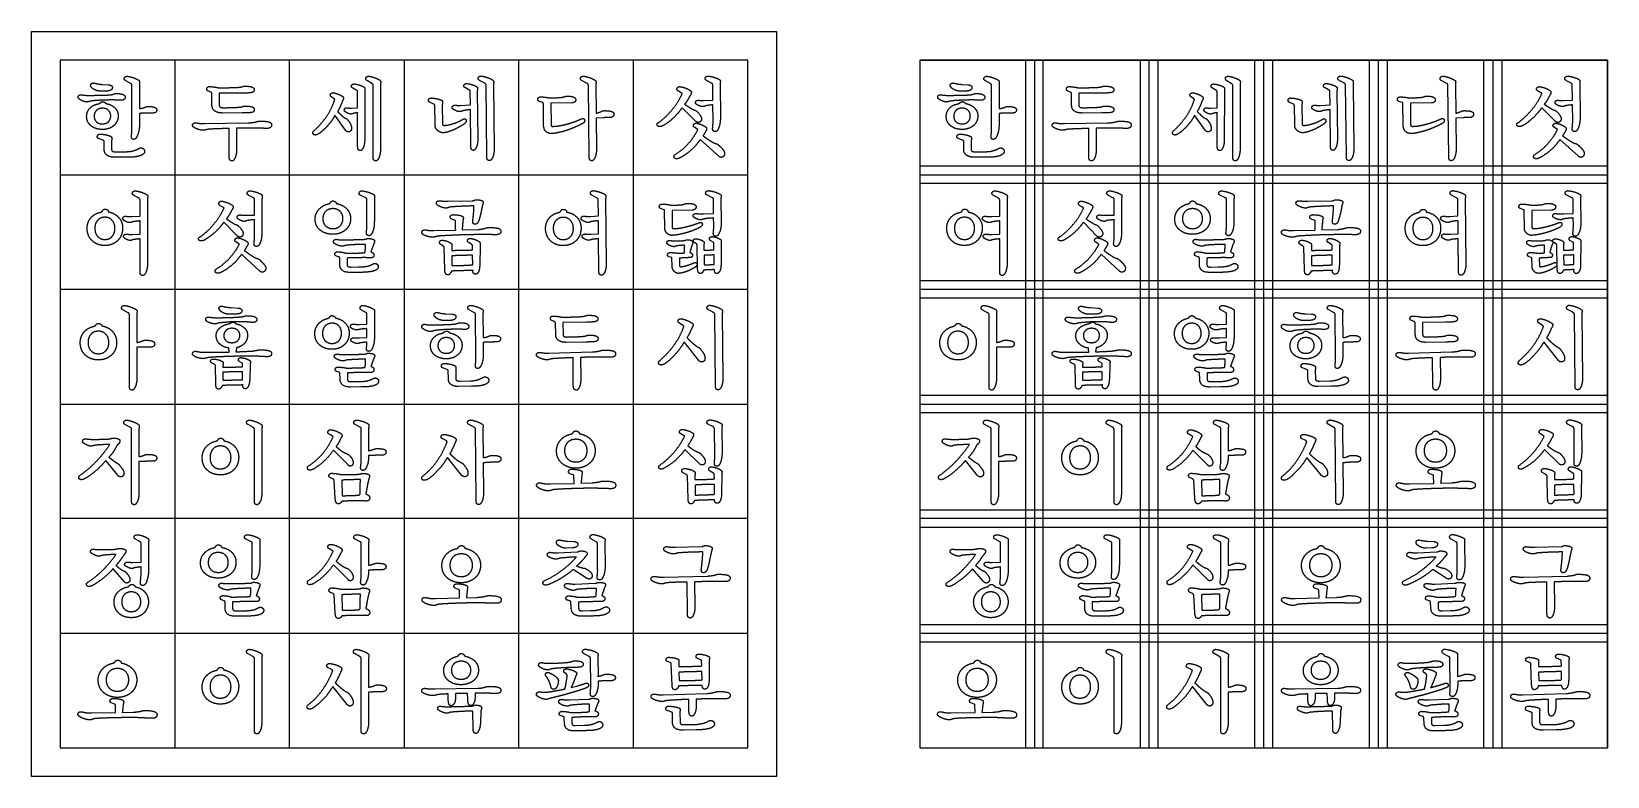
# Model space of a CAD drawing. Header units: millimetres. Extents: x -5 to 270, y -5 to 125.
import ezdxf

# ---------------------------------------------------------------- set-up
doc = ezdxf.new("R2010")
doc.units = ezdxf.units.MM
doc.layers.get('0').update_dxf_attribs({"linetype": 'CONTINUOUS'})

msp = doc.modelspace()

# ---------------------------------------------------------------- linework, layer by layer
for p, q in [((20, 120), (20, 0)), ((40, 0), (40, 120)), ((60, 120), (60, 0)), ((80, 120), (80, 0)), ((100, 120), (100, 0)), ((150, 120), (150, 0)), ((150, 120), (270, 120)), ((168.45, 120), (168.45, 0)), ((170, 120), (170, 0)), ((171.55, 0), (171.55, 120)), ((188.45, 120), (188.45, 0)), ((190, 0), (190, 120)), ((191.55, 120), (191.55, 0)), ((208.45, 0), (208.45, 120)), ((210, 120), (210, 0)), ((211.55, 120), (211.55, 0)), ((228.45, 0), (228.45, 120)), ((230, 120), (230, 0)), ((231.55, 120), (231.55, 0)), ((248.45, 0), (248.45, 120)), ((250, 120), (250, 0)), ((251.55, 120), (251.55, 0)), ((270, 120), (270, 0)), ((7.37, 115.77), (8.42, 115.69)), ((12.24, 115.96), (11.44, 116.41)), ((12.53, 108.2), (12.53, 115.63)), ((13.83, 115.66), (13.83, 111.55)), ((54.36, 115.93), (53.6, 116.4)), ((54.61, 103.18), (54.61, 115.64)), ((55.89, 115.69), (55.89, 104.47)), ((74.01, 116.02), (73.2, 116.45)), ((74.44, 103.15), (74.31, 115.69)), ((75.61, 115.7), (75.72, 104.53)), ((91.98, 115.92), (90.99, 116.45)), ((92.3, 103.13), (92.17, 115.65)), ((93.47, 115.65), (93.52, 110.75)), ((113.65, 116.01), (112.87, 116.41)), ((113.89, 113.01), (113.86, 115.74)), ((115.16, 115.77), (115.21, 110.04)), ((157.37, 115.77), (158.42, 115.69)), ((162.24, 115.96), (161.44, 116.41)), ((162.53, 108.2), (162.53, 115.63)), ((163.83, 115.66), (163.83, 111.55)), ((204.36, 115.93), (203.6, 116.4)), ((204.61, 103.18), (204.61, 115.64)), ((205.89, 115.69), (205.89, 104.47)), ((224.01, 116.02), (223.2, 116.45)), ((224.44, 103.15), (224.31, 115.69)), ((225.61, 115.7), (225.72, 104.53)), ((241.98, 115.92), (240.99, 116.45)), ((242.3, 103.13), (242.17, 115.65)), ((243.47, 115.65), (243.52, 110.75)), ((263.65, 116.01), (262.87, 116.41)), ((263.89, 113.01), (263.86, 115.74)), ((265.16, 115.77), (265.21, 110.04)), ((8.09, 114.61), (7.09, 114.6)), ((26.32, 114.41), (25.86, 114.59)), ((26.49, 112.1), (26.46, 114.2)), ((31.86, 114.27), (27.77, 114.24)), ((27.77, 114.24), (27.77, 112.1)), ((47.82, 113.26), (47.4, 113.55)), ((51.77, 114.69), (51.08, 115.1)), ((51.91, 111.68), (51.91, 114.47)), ((53.15, 114.47), (53.14, 106.18)), ((71.33, 114.83), (70.72, 115.15)), ((71.59, 112.18), (71.57, 114.56)), ((72.79, 114.54), (72.87, 106.26)), ((84.25, 112.61), (83.62, 112.79)), ((108.37, 114.31), (107.88, 114.59)), ((112.27, 112.95), (113.89, 113.01)), ((158.09, 114.61), (157.09, 114.6)), ((176.32, 114.41), (175.86, 114.59)), ((176.49, 112.1), (176.46, 114.2)), ((181.86, 114.27), (177.77, 114.24)), ((177.77, 114.24), (177.77, 112.1)), ((197.82, 113.26), (197.4, 113.55)), ((201.77, 114.69), (201.08, 115.1)), ((201.91, 111.68), (201.91, 114.47)), ((203.15, 114.47), (203.14, 106.18)), ((221.33, 114.83), (220.72, 115.15)), ((221.59, 112.18), (221.57, 114.56)), ((222.79, 114.54), (222.87, 106.26)), ((234.25, 112.61), (233.62, 112.79)), ((258.37, 114.31), (257.88, 114.59)), ((262.27, 112.95), (263.89, 113.01)), ((13.83, 110.71), (13.83, 108.72)), ((31.76, 110.8), (28.32, 110.78)), ((49.81, 107.77), (47.95, 110.38)), ((50.78, 111.64), (51.91, 111.68)), ((51.91, 104.97), (51.91, 110.84)), ((65.23, 112.34), (64.56, 112.62)), ((65.42, 108.85), (65.36, 112.11)), ((66.68, 112.13), (66.72, 108.88)), ((69.86, 112.11), (71.59, 112.18)), ((71.66, 104.96), (71.6, 111.37)), ((84.36, 108.72), (84.31, 112.44)), ((89.27, 112.55), (85.63, 112.5)), ((85.63, 112.5), (85.65, 108.76)), ((110.92, 109.32), (108.52, 111.69)), ((113.93, 109.5), (113.9, 112.21)), ((163.83, 110.71), (163.83, 108.72)), ((181.76, 110.8), (178.32, 110.78)), ((199.81, 107.77), (197.95, 110.38)), ((200.78, 111.64), (201.91, 111.68)), ((201.91, 104.97), (201.91, 110.84)), ((215.23, 112.34), (214.56, 112.62)), ((215.42, 108.85), (215.36, 112.11)), ((216.68, 112.13), (216.72, 108.88)), ((219.86, 112.11), (221.59, 112.18)), ((221.66, 104.96), (221.6, 111.37)), ((234.36, 108.72), (234.31, 112.44)), ((239.27, 112.55), (235.63, 112.5)), ((235.63, 112.5), (235.65, 108.76)), ((260.92, 109.32), (258.52, 111.69)), ((263.93, 109.5), (263.9, 112.21)), ((25.23, 108.94), (32.75, 109.06)), ((29.47, 103.26), (29.47, 108.09)), ((30.79, 108.11), (30.79, 104.47)), ((94.85, 109.96), (93.53, 109.87)), ((93.53, 109.87), (93.58, 104.44)), ((111.14, 107.98), (110.75, 108.24)), ((175.23, 108.94), (182.75, 109.06)), ((179.47, 103.26), (179.47, 108.09)), ((180.79, 108.11), (180.79, 104.47)), ((244.85, 109.96), (243.53, 109.87)), ((243.53, 109.87), (243.58, 104.44)), ((261.14, 107.98), (260.75, 108.24)), ((7.43, 106.05), (6.72, 106.32)), ((7.68, 104.42), (7.68, 105.8)), ((8.97, 105.8), (8.97, 104.4)), ((114.93, 103.25), (111.69, 106.16)), ((157.43, 106.05), (156.72, 106.32)), ((157.68, 104.42), (157.68, 105.8)), ((158.97, 105.8), (158.97, 104.4)), ((264.93, 103.25), (261.69, 106.16)), ((11.7, 103.07), (9.46, 103.05)), ((9.73, 104.01), (11.52, 104.03)), ((161.7, 103.07), (159.46, 103.05)), ((159.73, 104.01), (161.52, 104.03)), ((0, 100), (120, 100)), ((150, 101.55), (270, 101.55)), ((150, 100), (270, 100)), ((13.65, 95.96), (12.85, 96.41)), ((33.71, 95.98), (32.94, 96.38)), ((53.21, 96.02), (52.46, 96.39)), ((93.59, 95.99), (92.79, 96.43)), ((113.69, 96.06), (112.93, 96.42)), ((270, 98.45), (150, 98.45)), ((163.65, 95.96), (162.85, 96.41)), ((183.71, 95.98), (182.94, 96.38)), ((203.21, 96.02), (202.46, 96.39)), ((243.59, 95.99), (242.79, 96.43)), ((263.69, 96.06), (262.93, 96.42)), ((13.94, 92.77), (13.94, 95.63)), ((15.24, 95.69), (15.24, 84.41)), ((28.41, 94.33), (27.93, 94.61)), ((33.92, 92.97), (33.92, 95.7)), ((35.21, 95.72), (35.21, 89.99)), ((53.52, 91.34), (53.53, 95.68)), ((54.82, 95.71), (54.82, 91.87)), ((67.7, 95.38), (72.01, 95.48)), ((93.91, 92.81), (93.88, 95.67)), ((95.18, 95.74), (95.29, 84.46)), ((105.36, 93.91), (104.81, 94.11)), ((105.51, 90.76), (105.48, 93.73)), ((110.26, 93.84), (106.78, 93.79)), ((106.78, 93.79), (106.81, 90.84)), ((114.02, 93.27), (114, 95.72)), ((115.29, 95.76), (115.34, 91.64)), ((163.94, 92.77), (163.94, 95.63)), ((165.24, 95.69), (165.24, 84.41)), ((178.41, 94.33), (177.93, 94.61)), ((183.92, 92.97), (183.92, 95.7)), ((185.21, 95.72), (185.21, 89.99)), ((203.52, 91.34), (203.53, 95.68)), ((204.82, 95.71), (204.82, 91.87)), ((217.7, 95.38), (222.01, 95.48)), ((243.91, 92.81), (243.88, 95.67)), ((245.18, 95.74), (245.29, 84.46)), ((255.36, 93.91), (254.81, 94.11)), ((255.51, 90.76), (255.48, 93.73)), ((260.26, 93.84), (256.78, 93.79)), ((256.78, 93.79), (256.81, 90.84)), ((264.02, 93.27), (264, 95.72)), ((265.29, 95.76), (265.34, 91.64)), ((12.56, 92.71), (13.94, 92.77)), ((13.94, 89.65), (13.94, 91.96)), ((30.92, 89.31), (28.54, 91.71)), ((32.3, 92.93), (33.92, 92.97)), ((33.92, 89.46), (33.92, 92.17)), ((68.77, 92.1), (68.34, 92.27)), ((92.53, 92.74), (93.91, 92.81)), ((93.95, 89.69), (93.92, 91.99)), ((112.35, 93.18), (114.02, 93.27)), ((114.05, 91.25), (114.03, 92.47)), ((162.56, 92.71), (163.94, 92.77)), ((163.94, 89.65), (163.94, 91.96)), ((180.92, 89.31), (178.54, 91.71)), ((182.3, 92.93), (183.92, 92.97)), ((183.92, 89.46), (183.92, 92.17)), ((218.77, 92.1), (218.34, 92.27)), ((242.53, 92.74), (243.91, 92.81)), ((243.95, 89.69), (243.92, 91.99)), ((262.35, 93.18), (264.02, 93.27)), ((264.05, 91.25), (264.03, 92.47)), ((12.63, 89.6), (13.94, 89.65)), ((13.94, 83.1), (13.94, 88.82)), ((31.12, 87.97), (30.74, 88.23)), ((65.2, 90.27), (69.02, 90.36)), ((70.14, 90.41), (72.92, 90.47)), ((71.73, 87.87), (71.3, 88.16)), ((92.64, 89.63), (93.95, 89.69)), ((94.01, 83.14), (93.95, 88.86)), ((111.01, 87.96), (110.74, 88.11)), ((113.94, 88.23), (113.56, 88.45)), ((114.09, 86.92), (114.08, 88.03)), ((115.33, 88.12), (115.32, 84.34)), ((162.63, 89.6), (163.94, 89.65)), ((163.94, 83.1), (163.94, 88.82)), ((181.12, 87.97), (180.74, 88.23)), ((215.2, 90.27), (219.02, 90.36)), ((220.14, 90.41), (222.92, 90.47)), ((221.73, 87.87), (221.3, 88.16)), ((242.64, 89.63), (243.95, 89.69)), ((244.01, 83.14), (243.95, 88.86)), ((261.01, 87.96), (260.74, 88.11)), ((263.94, 88.23), (263.56, 88.45)), ((264.09, 86.92), (264.08, 88.03)), ((265.33, 88.12), (265.32, 84.34)), ((34.86, 83.2), (31.65, 86.14)), ((48.53, 85.69), (48.21, 85.81)), ((48.79, 84.31), (48.78, 85.48)), ((50.09, 85.47), (50.09, 84.37)), ((54.71, 87.97), (54.21, 86.54)), ((66.85, 87.56), (66.42, 87.82)), ((67.11, 83.49), (67.02, 87.29)), ((68.33, 87.23), (68.34, 86.81)), ((68.35, 85.85), (68.35, 84.15)), ((71.95, 86.88), (71.95, 87.63)), ((71.98, 84.28), (71.96, 85.96)), ((73.26, 87.63), (73.21, 84.22)), ((106.67, 85.56), (106.27, 85.69)), ((106.79, 84.06), (106.76, 85.44)), ((108.05, 85.46), (108.08, 84.12)), ((108.96, 86.47), (108.97, 87.71)), ((111.22, 83.71), (111.15, 87.75)), ((112.33, 87.77), (112.34, 86.83)), ((112.35, 85.95), (112.36, 84.3)), ((114.1, 84.36), (114.1, 86.01)), ((184.86, 83.2), (181.65, 86.14)), ((198.53, 85.69), (198.21, 85.81)), ((198.79, 84.31), (198.78, 85.48)), ((200.09, 85.47), (200.09, 84.37)), ((204.71, 87.97), (204.21, 86.54)), ((216.85, 87.56), (216.42, 87.82)), ((217.11, 83.49), (217.02, 87.29)), ((218.33, 87.23), (218.34, 86.81)), ((218.35, 85.85), (218.35, 84.15)), ((221.95, 86.88), (221.95, 87.63)), ((221.98, 84.28), (221.96, 85.96)), ((223.26, 87.63), (223.21, 84.22)), ((256.72, 85.56), (256.32, 85.69)), ((256.84, 84.06), (256.81, 85.44)), ((258.1, 85.46), (258.13, 84.12)), ((259.01, 86.47), (259.02, 87.71)), ((261.22, 83.71), (261.15, 87.75)), ((262.33, 87.77), (262.34, 86.83)), ((262.35, 85.95), (262.36, 84.3)), ((264.1, 84.36), (264.1, 86.01)), ((52.34, 82.97), (50.69, 82.96)), ((50.84, 83.9), (52.05, 83.92)), ((71.99, 83.43), (71.99, 83.29)), ((114.11, 83.45), (114.11, 83.45)), ((202.34, 82.97), (200.69, 82.96)), ((200.84, 83.9), (202.05, 83.92)), ((221.99, 83.43), (221.99, 83.29)), ((264.11, 83.55), (264.11, 83.45)), ((120, 80), (0, 80)), ((150, 81.55), (270, 81.55)), ((270, 80), (150, 80)), ((270, 78.45), (150, 78.45)), ((11.84, 75.92), (10.91, 76.44)), ((12.08, 63.1), (12.08, 75.63)), ((13.38, 75.62), (13.38, 70.74)), ((30.76, 75.7), (29.5, 75.66)), ((29.81, 76.82), (31.04, 76.74)), ((53.34, 75.96), (52.58, 76.4)), ((53.53, 73.94), (53.53, 75.72)), ((54.83, 75.69), (54.83, 71.54)), ((68.05, 74.59), (67.05, 74.57)), ((67.32, 75.74), (68.36, 75.68)), ((72.18, 75.98), (71.38, 76.42)), ((72.55, 68.23), (72.47, 75.66)), ((73.77, 75.7), (73.81, 71.59)), ((86.27, 74.37), (85.82, 74.55)), ((91.82, 74.28), (87.73, 74.21)), ((113.93, 76), (113.12, 76.44)), ((114.36, 63.15), (114.23, 75.66)), ((115.53, 75.67), (115.64, 64.53)), ((161.84, 75.92), (160.91, 76.44)), ((162.08, 63.1), (162.08, 75.63)), ((163.38, 75.62), (163.38, 70.74)), ((180.76, 75.7), (179.5, 75.66)), ((179.81, 76.82), (181.04, 76.74)), ((203.34, 75.96), (202.58, 76.4)), ((203.53, 73.94), (203.53, 75.72)), ((204.83, 75.69), (204.83, 71.54)), ((218.05, 74.59), (217.05, 74.57)), ((217.32, 75.74), (218.36, 75.68)), ((222.18, 75.98), (221.38, 76.42)), ((222.55, 68.23), (222.47, 75.66)), ((223.77, 75.7), (223.81, 71.59)), ((236.27, 74.37), (235.82, 74.55)), ((241.82, 74.28), (237.73, 74.21)), ((263.93, 76), (263.12, 76.44)), ((264.36, 63.15), (264.23, 75.66)), ((265.53, 75.67), (265.64, 64.53)), ((52.17, 73.9), (53.53, 73.94)), ((52.26, 71.53), (53.53, 71.59)), ((53.53, 71.59), (53.53, 73.16)), ((86.47, 72.07), (86.42, 74.16)), ((87.73, 74.21), (87.75, 72.08)), ((108.66, 73.71), (108.08, 74.1)), ((202.17, 73.9), (203.53, 73.94)), ((202.26, 71.53), (203.53, 71.59)), ((203.53, 71.59), (203.53, 73.16)), ((236.47, 72.07), (236.42, 74.16)), ((237.73, 74.21), (237.75, 72.08)), ((258.66, 73.71), (258.08, 74.1)), ((13.38, 69.89), (13.38, 64.41)), ((73.82, 70.75), (73.84, 68.76)), ((85.25, 68.89), (92.76, 69.09)), ((91.75, 70.81), (88.31, 70.76)), ((111.46, 67.58), (108.91, 70.86)), ((163.38, 69.89), (163.38, 64.41)), ((223.82, 70.75), (223.84, 68.76)), ((235.25, 68.89), (242.76, 69.09)), ((241.75, 70.81), (238.31, 70.76)), ((261.46, 67.58), (258.91, 70.86)), ((26.98, 66.92), (26.51, 67.14)), ((27.15, 63.54), (27.09, 66.7)), ((28.41, 66.65), (28.41, 66.42)), ((31.75, 67.12), (31.33, 67.38)), ((31.83, 66.5), (31.83, 66.94)), ((33.16, 66.87), (33.08, 64.34)), ((67.47, 66.03), (66.76, 66.29)), ((89.53, 63.25), (89.49, 68.09)), ((90.81, 68.12), (90.85, 64.48)), ((176.98, 66.92), (176.51, 67.14)), ((177.15, 63.54), (177.09, 66.7)), ((178.41, 66.65), (178.41, 66.42)), ((181.75, 67.12), (181.33, 67.38)), ((181.83, 66.5), (181.83, 66.94)), ((183.16, 66.87), (183.08, 64.34)), ((217.47, 66.03), (216.76, 66.29)), ((239.53, 63.25), (239.49, 68.09)), ((240.81, 68.12), (240.85, 64.48)), ((28.41, 65.53), (28.39, 64.17)), ((31.83, 64.25), (31.83, 65.62)), ((31.83, 63.44), (31.83, 63.3)), ((48.66, 65.54), (48.29, 65.68)), ((48.84, 64.35), (48.81, 65.43)), ((50.14, 65.44), (50.14, 64.37)), ((50.9, 63.9), (52.21, 63.92)), ((54.22, 65.51), (52.93, 65.51)), ((67.74, 64.4), (67.72, 65.77)), ((69.02, 65.79), (69.03, 64.39)), ((69.79, 64.01), (71.58, 64.04)), ((178.41, 65.53), (178.39, 64.17)), ((181.83, 64.25), (181.83, 65.62)), ((181.83, 63.44), (181.83, 63.3)), ((198.66, 65.54), (198.29, 65.68)), ((198.84, 64.35), (198.81, 65.43)), ((200.14, 65.44), (200.14, 64.37)), ((200.9, 63.9), (202.21, 63.92)), ((204.22, 65.51), (202.93, 65.51)), ((217.74, 64.4), (217.72, 65.77)), ((219.02, 65.79), (219.03, 64.39)), ((219.79, 64.01), (221.58, 64.04)), ((52.55, 62.97), (50.7, 62.96)), ((71.77, 63.09), (69.53, 63.05)), ((150, 61.55), (270, 61.55)), ((202.55, 62.97), (200.7, 62.96)), ((221.77, 63.09), (219.53, 63.05)), ((0, 60), (120, 60)), ((150, 60), (270, 60)), ((270, 58.45), (150, 58.45)), ((12.27, 55.9), (11.28, 56.44)), ((12.46, 43.1), (12.46, 55.63)), ((13.75, 55.61), (13.75, 50.82)), ((33.62, 55.93), (32.78, 56.4)), ((33.89, 43.1), (33.89, 55.62)), ((35.18, 55.62), (35.18, 44.47)), ((52.24, 56.02), (51.5, 56.4)), ((52.52, 50.39), (52.52, 55.72)), ((53.81, 55.7), (53.81, 51.85)), ((72.27, 55.92), (71.28, 56.46)), ((72.59, 43.13), (72.46, 55.66)), ((73.76, 55.65), (73.81, 50.63)), ((113.86, 56.08), (113.13, 56.43)), ((114.21, 50.94), (114.16, 55.73)), ((115.46, 55.76), (115.5, 51.49)), ((162.27, 55.9), (161.28, 56.44)), ((162.46, 43.1), (162.46, 55.63)), ((163.75, 55.61), (163.75, 50.82)), ((183.62, 55.93), (182.78, 56.4)), ((183.89, 43.1), (183.89, 55.62)), ((185.18, 55.62), (185.18, 44.47)), ((202.24, 56.02), (201.5, 56.4)), ((202.52, 50.39), (202.52, 55.72)), ((203.81, 55.7), (203.81, 51.85)), ((222.27, 55.92), (221.28, 56.46)), ((222.59, 43.13), (222.46, 55.66)), ((223.76, 55.65), (223.81, 50.63)), ((263.86, 56.08), (263.13, 56.43)), ((264.21, 50.94), (264.16, 55.73)), ((265.46, 55.76), (265.5, 51.49)), ((47.53, 54.39), (46.95, 54.72)), ((67.26, 53.68), (66.75, 53.91)), ((108.86, 54.46), (108.33, 54.77)), ((197.53, 54.39), (196.95, 54.72)), ((217.26, 53.68), (216.75, 53.91)), ((258.86, 54.46), (258.33, 54.77)), ((10.04, 47.56), (7.98, 50.15)), ((13.75, 49.97), (13.75, 44.41)), ((50.29, 49.33), (47.67, 51.93)), ((53.81, 50.99), (53.81, 50.91)), ((70.1, 47.55), (67.56, 50.68)), ((73.82, 49.73), (73.87, 44.45)), ((111.58, 49.53), (109.02, 52.07)), ((160.04, 47.56), (157.98, 50.15)), ((163.75, 49.97), (163.75, 44.41)), ((200.29, 49.33), (197.67, 51.93)), ((203.81, 50.99), (203.81, 50.91)), ((220.1, 47.55), (217.56, 50.68)), ((223.82, 49.73), (223.87, 44.45)), ((261.58, 49.53), (259.02, 52.07)), ((47.6, 46.93), (47.18, 47.11)), ((89.5, 47.64), (88.94, 47.84)), ((89.7, 46.15), (89.66, 47.46)), ((91.03, 47.53), (90.99, 47.11)), ((109.28, 47.67), (108.72, 47.99)), ((109.56, 43.46), (109.45, 47.42)), ((110.76, 47.47), (110.77, 46.81)), ((114.04, 47.86), (113.41, 48.27)), ((114.15, 46.93), (114.14, 47.67)), ((115.45, 47.77), (115.42, 44.37)), ((197.6, 46.93), (197.18, 47.11)), ((239.5, 47.64), (238.94, 47.84)), ((239.7, 46.15), (239.66, 47.46)), ((241.03, 47.53), (240.99, 47.11)), ((259.28, 47.67), (258.72, 47.99)), ((259.56, 43.46), (259.45, 47.42)), ((260.76, 47.47), (260.77, 46.81)), ((264.04, 47.86), (263.41, 48.27)), ((264.15, 46.93), (264.14, 47.67)), ((265.45, 47.77), (265.42, 44.37)), ((48, 43.54), (47.82, 46.65)), ((49.17, 46.72), (49.21, 44)), ((85.5, 46.05), (89.7, 46.15)), ((90.88, 46.2), (92.76, 46.26)), ((110.78, 45.85), (110.78, 44.11)), ((114.17, 44.24), (114.15, 45.98)), ((198, 43.54), (197.82, 46.65)), ((199.17, 46.72), (199.21, 44)), ((235.5, 46.05), (239.7, 46.15)), ((240.88, 46.2), (242.76, 46.26)), ((260.78, 45.85), (260.78, 44.11)), ((264.17, 44.24), (264.15, 45.98)), ((150, 41.55), (270, 41.55)), ((120, 40), (0, 40)), ((270, 40), (150, 40)), ((13.79, 36.04), (13.16, 36.4)), ((33.21, 36.02), (32.46, 36.39)), ((52.24, 36.02), (51.5, 36.4)), ((88.55, 36.07), (89.66, 36)), ((93.55, 35.95), (92.71, 36.43)), ((270, 38.45), (150, 38.45)), ((163.79, 36.04), (163.16, 36.4)), ((183.21, 36.02), (182.46, 36.39)), ((202.24, 36.02), (201.5, 36.4)), ((238.55, 36.07), (239.66, 36)), ((243.55, 35.95), (242.71, 36.43)), ((14.11, 32.41), (14.11, 35.69)), ((15.41, 35.71), (15.41, 30.87)), ((33.52, 31.35), (33.52, 35.68)), ((34.82, 35.71), (34.82, 31.88)), ((47.53, 34.39), (46.95, 34.72)), ((52.52, 30.39), (52.52, 35.72)), ((53.81, 35.7), (53.81, 31.85)), ((86.85, 34.05), (90.19, 34.2)), ((89.33, 34.9), (88.39, 34.86)), ((93.79, 31.11), (93.75, 35.71)), ((95.04, 35.74), (95.08, 31.65)), ((107.37, 35.01), (111.95, 35.11)), ((164.11, 32.41), (164.11, 35.69)), ((165.41, 35.71), (165.41, 30.87)), ((183.52, 31.35), (183.52, 35.68)), ((184.82, 35.71), (184.82, 31.88)), ((197.53, 34.39), (196.95, 34.72)), ((202.52, 30.39), (202.52, 35.72)), ((203.81, 35.7), (203.81, 31.85)), ((236.85, 34.05), (240.19, 34.2)), ((239.33, 34.9), (238.39, 34.86)), ((243.79, 31.11), (243.75, 35.71)), ((245.04, 35.74), (245.08, 31.65)), ((257.37, 35.01), (261.95, 35.11)), ((11.14, 29.01), (9.22, 31.26)), ((12.62, 32.37), (14.11, 32.41)), ((14.11, 30.37), (14.11, 31.58)), ((50.29, 29.33), (47.67, 31.93)), ((53.81, 30.99), (53.81, 30.91)), ((91.84, 29.61), (89.5, 31.11)), ((161.14, 29.01), (159.22, 31.26)), ((162.62, 32.37), (164.11, 32.41)), ((164.11, 30.37), (164.11, 31.58)), ((200.29, 29.33), (197.67, 31.93)), ((203.81, 30.99), (203.81, 30.91)), ((241.84, 29.61), (239.5, 31.11)), ((34.71, 27.97), (34.21, 26.54)), ((69.5, 27.64), (68.94, 27.84)), ((71.03, 27.53), (70.99, 27.11)), ((89.89, 28.58), (93.33, 28.71)), ((105.39, 29.8), (112.91, 29.98)), ((109.44, 23.48), (109.39, 28.94)), ((110.71, 28.97), (110.75, 24.7)), ((184.71, 27.97), (184.21, 26.54)), ((219.5, 27.64), (218.94, 27.84)), ((221.03, 27.53), (220.99, 27.11)), ((239.89, 28.58), (243.33, 28.71)), ((255.39, 29.8), (262.91, 29.98)), ((259.44, 23.48), (259.39, 28.94)), ((260.71, 28.97), (260.75, 24.7)), ((28.54, 25.68), (28.21, 25.81)), ((28.79, 24.31), (28.78, 25.48)), ((30.09, 25.47), (30.09, 24.37)), ((47.6, 26.93), (47.18, 27.11)), ((48, 23.54), (47.82, 26.65)), ((49.17, 26.72), (49.21, 24)), ((65.5, 26.05), (69.7, 26.15)), ((69.7, 26.15), (69.66, 27.46)), ((70.88, 26.2), (72.76, 26.26)), ((88.91, 25.63), (88.57, 25.74)), ((89.17, 24.45), (89.13, 25.42)), ((90.46, 25.43), (90.47, 24.38)), ((94.5, 25.52), (93.21, 25.51)), ((178.54, 25.68), (178.21, 25.81)), ((178.79, 24.31), (178.78, 25.48)), ((180.09, 25.47), (180.09, 24.37)), ((197.6, 26.93), (197.18, 27.11)), ((198, 23.54), (197.82, 26.65)), ((199.17, 26.72), (199.21, 24)), ((215.5, 26.05), (219.7, 26.15)), ((219.7, 26.15), (219.66, 27.46)), ((220.88, 26.2), (222.76, 26.26)), ((238.91, 25.63), (238.57, 25.74)), ((239.17, 24.45), (239.13, 25.42)), ((240.46, 25.43), (240.47, 24.38)), ((244.5, 25.52), (243.21, 25.51)), ((32.34, 22.98), (30.69, 22.96)), ((30.85, 23.9), (32.05, 23.92)), ((92.86, 23), (91.09, 22.97)), ((91.23, 23.91), (92.56, 23.94)), ((182.34, 22.98), (180.69, 22.96)), ((180.85, 23.9), (182.05, 23.92)), ((242.86, 23), (241.09, 22.97)), ((241.23, 23.91), (242.56, 23.94)), ((0, 20), (120, 20)), ((150, 21.55), (270, 21.55)), ((150, 20), (270, 20)), ((270, 18.45), (150, 18.45)), ((33.62, 15.93), (32.78, 16.4)), ((33.89, 3.1), (33.89, 15.62)), ((35.18, 15.62), (35.18, 4.47)), ((47.3, 13.71), (46.79, 13.94)), ((52.33, 15.9), (51.35, 16.44)), ((52.51, 3.1), (52.52, 15.63)), ((53.81, 15.61), (53.81, 10.59)), ((92.28, 15.96), (91.41, 16.42)), ((92.57, 10.61), (92.52, 15.67)), ((93.81, 15.76), (93.85, 12.49)), ((106.42, 14.87), (105.97, 15.04)), ((106.77, 10.95), (106.61, 14.67)), ((107.95, 14.73), (107.96, 14.19)), ((111.74, 15.37), (111.25, 15.57)), ((111.96, 14.29), (111.93, 15.17)), ((113.26, 15.29), (113.23, 11.84)), ((183.62, 15.93), (182.78, 16.4)), ((183.89, 3.1), (183.89, 15.62)), ((185.18, 15.62), (185.18, 4.47)), ((197.3, 13.71), (196.79, 13.94)), ((202.33, 15.9), (201.35, 16.44)), ((202.51, 3.1), (202.52, 15.63)), ((203.81, 15.61), (203.81, 10.59)), ((242.28, 15.96), (241.41, 16.42)), ((242.57, 10.61), (242.52, 15.67)), ((243.81, 15.76), (243.85, 12.49)), ((256.42, 14.87), (255.97, 15.04)), ((256.77, 10.95), (256.61, 14.67)), ((257.95, 14.73), (257.96, 14.19)), ((261.74, 15.37), (261.25, 15.57)), ((261.96, 14.29), (261.93, 15.17)), ((263.26, 15.29), (263.23, 11.84)), ((88.28, 12.91), (88.05, 13.07)), ((93.85, 12.49), (93.76, 12.48)), ((93.86, 11.62), (93.86, 11.12)), ((107.97, 13.17), (108, 11.73)), ((108, 11.73), (109.1, 11.75)), ((112, 11.85), (111.97, 13.3)), ((238.28, 12.91), (238.05, 13.07)), ((243.85, 12.49), (243.76, 12.48)), ((243.86, 11.62), (243.86, 11.12)), ((257.97, 13.17), (258, 11.73)), ((258, 11.73), (259.1, 11.75)), ((262, 11.85), (261.97, 13.3)), ((50.08, 7.55), (47.56, 10.7)), ((53.81, 9.69), (53.81, 4.41)), ((65.36, 10.27), (72.88, 10.41)), ((67.71, 8.5), (67.69, 9.41)), ((68.98, 9.45), (68.98, 8.9)), ((71.1, 9.49), (70.28, 9.48)), ((71.12, 8.53), (71.1, 9.49)), ((73.73, 9.52), (72.39, 9.51)), ((72.39, 9.51), (72.39, 8.93)), ((88.88, 8.36), (92.21, 8.48)), ((89.16, 10.51), (90.35, 10.84)), ((105.21, 9.26), (112.79, 9.49)), ((109.7, 6.66), (109.68, 8.46)), ((110.97, 8.49), (110.98, 7.42)), ((200.08, 7.55), (197.56, 10.7)), ((203.81, 9.69), (203.81, 4.41)), ((215.36, 10.27), (222.88, 10.41)), ((217.71, 8.5), (217.69, 9.41)), ((218.98, 9.45), (218.98, 8.9)), ((221.1, 9.49), (220.28, 9.48)), ((221.12, 8.53), (221.1, 9.49)), ((223.73, 9.52), (222.39, 9.51)), ((222.39, 9.51), (222.39, 8.93)), ((238.88, 8.36), (242.21, 8.48)), ((255.21, 9.26), (262.79, 9.49)), ((259.7, 6.66), (259.68, 8.46)), ((260.97, 8.49), (260.98, 7.42)), ((5.46, 6.1), (9.66, 6.15)), ((9.48, 7.64), (8.92, 7.85)), ((9.66, 6.15), (9.63, 7.46)), ((10.84, 6.19), (12.72, 6.23)), ((11, 7.52), (10.96, 7.1)), ((72.07, 3.37), (72.03, 6.41)), ((73.42, 6.37), (73.33, 4.36)), ((87.68, 5.5), (87.38, 5.6)), ((106.65, 6.24), (105.95, 6.49)), ((106.85, 4.46), (106.84, 6.09)), ((108.15, 6.17), (108.16, 4.51)), ((155.46, 6.1), (159.66, 6.15)), ((159.48, 7.64), (158.92, 7.85)), ((159.66, 6.15), (159.63, 7.46)), ((160.84, 6.19), (162.72, 6.23)), ((161, 7.52), (160.96, 7.1)), ((222.07, 3.37), (222.03, 6.41)), ((223.42, 6.37), (223.33, 4.36)), ((237.68, 5.5), (237.38, 5.6)), ((256.65, 6.24), (255.95, 6.49)), ((256.85, 4.46), (256.84, 6.09)), ((258.15, 6.17), (258.16, 4.51)), ((88.03, 4.15), (87.97, 5.27)), ((89.3, 5.29), (89.31, 4.21)), ((91.51, 2.99), (89.62, 2.96)), ((89.84, 3.9), (91.37, 3.93)), ((93.39, 5.42), (92.02, 5.41)), ((110.98, 3.12), (108.77, 3.09)), ((108.93, 4.05), (110.79, 4.08)), ((238.03, 4.15), (237.97, 5.27)), ((239.3, 5.29), (239.31, 4.21)), ((241.51, 2.99), (239.62, 2.96)), ((239.84, 3.9), (241.37, 3.93)), ((243.39, 5.42), (242.02, 5.41)), ((260.98, 3.12), (258.77, 3.09)), ((258.93, 4.05), (260.79, 4.08)), ((150, 0), (270, 0))]:
    msp.add_line(p, q)
for points in [[(-5, 125), (125, 125), (125, -5), (-5, -5)], [(0, 0), (120, 0), (120, 120), (0, 120)], [(150, 0), (270, 0), (270, 120), (150, 120)]]:
    msp.add_lwpolyline(points, close=True)
for centre, radius, start, end in [((114.97, 83.39), 0.864, 176.15, 210.5891), ((88.47, 11.07), 0.871, 321.3793, 338.3695), ((89.16, 10.52), 0.0108, 141.3793, 285.8236)]:
    msp.add_arc(centre, radius, start, end)
for points in [[(5.3, 115.58), (5.3, 115.75), (5.43, 115.89)], [(5.45, 115.26), (5.3, 115.43), (5.3, 115.58)], [(5.43, 115.89), (5.57, 116.02), (5.76, 116.02)], [(5.76, 116.02), (5.9, 116.02), (6.27, 115.92)], [(6.27, 115.92), (6.65, 115.81), (7.37, 115.77)], [(8.42, 115.69), (8.71, 115.68), (8.91, 115.57)], [(8.91, 115.57), (9.11, 115.47), (9.11, 115.27)], [(11.18, 116.75), (11.18, 116.93), (11.32, 117.06)], [(11.44, 116.41), (11.18, 116.55), (11.18, 116.75)], [(11.32, 117.06), (11.45, 117.19), (11.64, 117.19)], [(11.64, 117.19), (11.85, 117.19), (12.21, 117.11)], [(12.21, 117.11), (12.57, 117.02), (12.93, 116.89)], [(12.49, 115.77), (12.45, 115.83), (12.24, 115.96)], [(12.53, 115.63), (12.53, 115.71), (12.49, 115.77)], [(12.93, 116.89), (13.29, 116.75), (13.58, 116.58)], [(13.58, 116.58), (13.87, 116.42), (13.87, 116.22)], [(13.85, 115.91), (13.83, 115.77), (13.83, 115.66)], [(13.87, 116.22), (13.87, 116.04), (13.85, 115.91)], [(50.82, 115.45), (50.82, 115.62), (50.95, 115.73)], [(50.95, 115.73), (51.08, 115.85), (51.26, 115.85)], [(51.26, 115.85), (51.45, 115.85), (51.77, 115.78)], [(51.77, 115.78), (52.08, 115.72), (52.38, 115.62)], [(52.38, 115.62), (52.68, 115.51), (52.94, 115.37)], [(53.32, 116.78), (53.32, 116.95), (53.46, 117.07)], [(53.6, 116.4), (53.32, 116.57), (53.32, 116.78)], [(53.46, 117.07), (53.59, 117.19), (53.78, 117.19)], [(53.78, 117.19), (54, 117.19), (54.34, 117.11)], [(54.34, 117.11), (54.68, 117.02), (55.03, 116.89)], [(54.57, 115.76), (54.54, 115.81), (54.36, 115.93)], [(54.61, 115.64), (54.61, 115.71), (54.57, 115.76)], [(55.03, 116.89), (55.38, 116.76), (55.66, 116.6)], [(55.66, 116.6), (55.94, 116.43), (55.94, 116.22)], [(55.91, 115.94), (55.89, 115.81), (55.89, 115.69)], [(55.94, 116.22), (55.94, 116.07), (55.91, 115.94)], [(70.45, 115.5), (70.45, 115.66), (70.56, 115.79)], [(70.54, 115.28), (70.45, 115.36), (70.45, 115.5)], [(70.56, 115.79), (70.68, 115.92), (70.87, 115.92)], [(70.87, 115.92), (71.07, 115.92), (71.38, 115.86)], [(71.38, 115.86), (71.69, 115.79), (72, 115.69)], [(72, 115.69), (72.31, 115.59), (72.57, 115.44)], [(72.94, 116.81), (72.94, 116.98), (73.07, 117.1)], [(73.2, 116.45), (72.94, 116.6), (72.94, 116.81)], [(73.07, 117.1), (73.21, 117.23), (73.39, 117.23)], [(73.39, 117.23), (73.6, 117.23), (73.97, 117.14)], [(73.97, 117.14), (74.34, 117.05), (74.7, 116.92)], [(74.27, 115.82), (74.24, 115.87), (74.01, 116.02)], [(74.31, 115.69), (74.31, 115.76), (74.27, 115.82)], [(74.7, 116.92), (75.05, 116.79), (75.35, 116.61)], [(75.35, 116.61), (75.65, 116.44), (75.65, 116.23)], [(75.63, 115.95), (75.61, 115.82), (75.61, 115.7)], [(75.65, 116.23), (75.65, 116.08), (75.63, 115.95)], [(90.8, 116.76), (90.8, 116.94), (90.93, 117.07)], [(90.99, 116.45), (90.8, 116.56), (90.8, 116.76)], [(90.93, 117.07), (91.06, 117.21), (91.25, 117.21)], [(91.25, 117.21), (91.46, 117.21), (91.83, 117.12)], [(91.83, 117.12), (92.2, 117.02), (92.56, 116.89)], [(92.13, 115.79), (92.1, 115.85), (91.98, 115.92)], [(92.17, 115.65), (92.17, 115.73), (92.13, 115.79)], [(92.56, 116.89), (92.91, 116.75), (93.21, 116.58)], [(93.21, 116.58), (93.51, 116.41), (93.51, 116.21)], [(93.49, 115.9), (93.47, 115.76), (93.47, 115.65)], [(93.51, 116.21), (93.51, 116.03), (93.49, 115.9)], [(112.56, 116.78), (112.56, 116.95), (112.69, 117.09)], [(112.87, 116.41), (112.57, 116.56), (112.56, 116.78)], [(112.69, 117.09), (112.83, 117.22), (113.02, 117.23)], [(113.02, 117.23), (113.23, 117.23), (113.58, 117.15)], [(113.58, 117.15), (113.92, 117.08), (114.27, 116.96)], [(113.82, 115.88), (113.78, 115.94), (113.65, 116.01)], [(113.86, 115.74), (113.86, 115.82), (113.82, 115.88)], [(114.27, 116.96), (114.62, 116.85), (114.91, 116.7)], [(114.91, 116.7), (115.19, 116.55), (115.2, 116.35)], [(115.18, 116.06), (115.16, 115.94), (115.16, 115.77)], [(115.2, 116.35), (115.2, 116.18), (115.18, 116.06)], [(155.3, 115.58), (155.3, 115.75), (155.43, 115.89)], [(155.45, 115.26), (155.3, 115.43), (155.3, 115.58)], [(155.43, 115.89), (155.57, 116.02), (155.76, 116.02)], [(155.76, 116.02), (155.9, 116.02), (156.27, 115.92)], [(156.27, 115.92), (156.65, 115.81), (157.37, 115.77)], [(158.42, 115.69), (158.71, 115.68), (158.91, 115.57)], [(158.91, 115.57), (159.11, 115.47), (159.11, 115.27)], [(161.18, 116.75), (161.18, 116.93), (161.32, 117.06)], [(161.44, 116.41), (161.18, 116.55), (161.18, 116.75)], [(161.32, 117.06), (161.45, 117.19), (161.64, 117.19)], [(161.64, 117.19), (161.85, 117.19), (162.21, 117.11)], [(162.21, 117.11), (162.57, 117.02), (162.93, 116.89)], [(162.49, 115.77), (162.45, 115.83), (162.24, 115.96)], [(162.53, 115.63), (162.53, 115.71), (162.49, 115.77)], [(162.93, 116.89), (163.29, 116.75), (163.58, 116.58)], [(163.58, 116.58), (163.87, 116.42), (163.87, 116.22)], [(163.85, 115.91), (163.83, 115.77), (163.83, 115.66)], [(163.87, 116.22), (163.87, 116.04), (163.85, 115.91)], [(200.82, 115.45), (200.82, 115.62), (200.95, 115.73)], [(200.95, 115.73), (201.08, 115.85), (201.26, 115.85)], [(201.26, 115.85), (201.45, 115.85), (201.77, 115.78)], [(201.77, 115.78), (202.08, 115.72), (202.38, 115.62)], [(202.38, 115.62), (202.68, 115.51), (202.94, 115.37)], [(203.32, 116.78), (203.32, 116.95), (203.46, 117.07)], [(203.6, 116.4), (203.32, 116.57), (203.32, 116.78)], [(203.46, 117.07), (203.59, 117.19), (203.78, 117.19)], [(203.78, 117.19), (204, 117.19), (204.34, 117.11)], [(204.34, 117.11), (204.68, 117.02), (205.03, 116.89)], [(204.57, 115.76), (204.54, 115.81), (204.36, 115.93)], [(204.61, 115.64), (204.61, 115.71), (204.57, 115.76)], [(205.03, 116.89), (205.38, 116.76), (205.66, 116.6)], [(205.66, 116.6), (205.94, 116.43), (205.94, 116.22)], [(205.91, 115.94), (205.89, 115.81), (205.89, 115.69)], [(205.94, 116.22), (205.94, 116.07), (205.91, 115.94)], [(220.45, 115.5), (220.45, 115.66), (220.56, 115.79)], [(220.54, 115.28), (220.45, 115.36), (220.45, 115.5)], [(220.56, 115.79), (220.68, 115.92), (220.87, 115.92)], [(220.87, 115.92), (221.07, 115.92), (221.38, 115.86)], [(221.38, 115.86), (221.69, 115.79), (222, 115.69)], [(222, 115.69), (222.31, 115.59), (222.57, 115.44)], [(222.94, 116.81), (222.94, 116.98), (223.07, 117.1)], [(223.2, 116.45), (222.94, 116.6), (222.94, 116.81)], [(223.07, 117.1), (223.21, 117.23), (223.39, 117.23)], [(223.39, 117.23), (223.6, 117.23), (223.97, 117.14)], [(223.97, 117.14), (224.34, 117.05), (224.7, 116.92)], [(224.27, 115.82), (224.24, 115.87), (224.01, 116.02)], [(224.31, 115.69), (224.31, 115.76), (224.27, 115.82)], [(224.7, 116.92), (225.05, 116.79), (225.35, 116.61)], [(225.35, 116.61), (225.65, 116.44), (225.65, 116.23)], [(225.63, 115.95), (225.61, 115.82), (225.61, 115.7)], [(225.65, 116.23), (225.65, 116.08), (225.63, 115.95)], [(240.8, 116.76), (240.8, 116.94), (240.93, 117.07)], [(240.99, 116.45), (240.8, 116.56), (240.8, 116.76)], [(240.93, 117.07), (241.06, 117.21), (241.25, 117.21)], [(241.25, 117.21), (241.46, 117.21), (241.83, 117.12)], [(241.83, 117.12), (242.2, 117.02), (242.56, 116.89)], [(242.13, 115.79), (242.1, 115.85), (241.98, 115.92)], [(242.17, 115.65), (242.17, 115.73), (242.13, 115.79)], [(242.56, 116.89), (242.91, 116.75), (243.21, 116.58)], [(243.21, 116.58), (243.51, 116.41), (243.51, 116.21)], [(243.49, 115.9), (243.47, 115.76), (243.47, 115.65)], [(243.51, 116.21), (243.51, 116.03), (243.49, 115.9)], [(262.56, 116.78), (262.56, 116.95), (262.69, 117.09)], [(262.87, 116.41), (262.57, 116.56), (262.56, 116.78)], [(262.69, 117.09), (262.83, 117.22), (263.02, 117.23)], [(263.02, 117.23), (263.23, 117.23), (263.58, 117.15)], [(263.58, 117.15), (263.92, 117.08), (264.27, 116.96)], [(263.82, 115.88), (263.78, 115.94), (263.65, 116.01)], [(263.86, 115.74), (263.86, 115.82), (263.82, 115.88)], [(264.27, 116.96), (264.62, 116.85), (264.91, 116.7)], [(264.91, 116.7), (265.19, 116.55), (265.2, 116.35)], [(265.18, 116.06), (265.16, 115.94), (265.16, 115.77)], [(265.2, 116.35), (265.2, 116.18), (265.18, 116.06)], [(3.13, 113.53), (3.13, 113.73), (3.27, 113.85)], [(3.3, 113.25), (3.13, 113.38), (3.13, 113.53)], [(3.27, 113.85), (3.4, 113.98), (3.59, 113.98)], [(3.69, 112.98), (3.46, 113.11), (3.3, 113.25)], [(3.59, 113.98), (3.68, 113.98), (3.78, 113.95)], [(4.17, 112.78), (3.91, 112.86), (3.69, 112.98)], [(3.78, 113.95), (3.89, 113.93), (4.03, 113.91)], [(4.03, 113.91), (4.17, 113.88), (4.35, 113.87)], [(4.65, 112.7), (4.42, 112.7), (4.17, 112.78)], [(4.35, 113.87), (4.54, 113.86), (4.86, 113.86)], [(5.07, 112.78), (4.9, 112.7), (4.65, 112.7)], [(4.86, 113.86), (5.37, 113.86), (5.81, 113.86)], [(5.51, 112.88), (5.24, 112.85), (5.07, 112.78)], [(5.83, 114.94), (5.59, 115.08), (5.45, 115.26)], [(6.34, 112.96), (5.89, 112.93), (5.51, 112.88)], [(5.81, 113.86), (6.25, 113.87), (6.79, 113.88)], [(6.38, 114.69), (6.07, 114.79), (5.83, 114.94)], [(7.21, 113.01), (6.78, 112.99), (6.34, 112.96)], [(7.09, 114.6), (6.7, 114.6), (6.38, 114.69)], [(6.79, 113.88), (7.33, 113.88), (7.82, 113.9)], [(7.16, 112.69), (7.25, 112.76), (7.42, 112.76)], [(8.03, 113.04), (7.64, 113.04), (7.21, 113.01)], [(7.42, 112.76), (7.61, 112.76), (7.78, 112.64)], [(7.82, 113.9), (8.32, 113.92), (8.64, 113.95)], [(8.65, 113.05), (8.41, 113.05), (8.03, 113.04)], [(9.11, 115.27), (9.11, 114.63), (8.09, 114.61)], [(8.64, 113.95), (8.89, 113.96), (9.05, 114)], [(9.5, 113.05), (9.15, 113.05), (8.65, 113.05)], [(9.05, 114), (9.22, 114.04), (9.34, 114.08)], [(9.34, 114.08), (9.46, 114.13), (9.57, 114.16)], [(10.08, 113.03), (9.85, 113.04), (9.5, 113.05)], [(9.57, 114.16), (9.69, 114.2), (9.85, 114.2)], [(9.85, 114.2), (10.42, 114.2), (10.89, 114.04)], [(10.47, 113.01), (10.32, 113.02), (10.08, 113.03)], [(10.75, 113.01), (10.63, 113.01), (10.47, 113.01)], [(11.18, 113.15), (11.01, 113.01), (10.75, 113.01)], [(10.89, 114.04), (11.35, 113.88), (11.35, 113.54)], [(11.35, 113.54), (11.35, 113.29), (11.18, 113.15)], [(25.58, 114.94), (25.58, 115.09), (25.7, 115.24)], [(25.86, 114.59), (25.58, 114.7), (25.58, 114.94)], [(25.7, 115.24), (25.81, 115.39), (26.04, 115.39)], [(26.04, 115.39), (26.31, 115.39), (26.8, 115.33)], [(26.46, 114.2), (26.46, 114.34), (26.32, 114.41)], [(26.8, 115.33), (27.29, 115.27), (27.63, 115.19)], [(27.63, 115.19), (27.97, 115.19), (28.47, 115.19)], [(28.47, 115.19), (28.98, 115.19), (29.42, 115.2)], [(29.42, 115.2), (29.87, 115.21), (30.31, 115.22)], [(30.31, 115.22), (30.76, 115.23), (31.07, 115.26)], [(31.07, 115.26), (31.49, 115.28), (31.72, 115.37)], [(31.72, 115.37), (31.94, 115.46), (32.15, 115.46)], [(32.67, 114.27), (32.26, 114.27), (31.86, 114.27)], [(32.15, 115.46), (32.51, 115.46), (32.84, 115.44)], [(33.34, 114.33), (33.09, 114.28), (32.67, 114.27)], [(32.84, 115.44), (33.16, 115.41), (33.36, 115.35)], [(33.74, 114.51), (33.61, 114.37), (33.34, 114.33)], [(33.36, 115.35), (33.87, 115.2), (33.87, 114.84)], [(33.87, 114.84), (33.87, 114.65), (33.74, 114.51)], [(46.47, 110.16), (47.43, 111.54), (47.89, 113.09)], [(47.14, 113.91), (47.14, 114.04), (47.26, 114.17)], [(47.4, 113.55), (47.14, 113.71), (47.14, 113.91)], [(47.26, 114.17), (47.38, 114.31), (47.58, 114.31)], [(47.58, 114.31), (47.78, 114.31), (48.09, 114.22)], [(47.91, 113.19), (47.9, 113.21), (47.82, 113.26)], [(47.89, 113.09), (47.92, 113.17), (47.91, 113.19)], [(48.09, 114.22), (48.4, 114.12), (48.68, 114.01)], [(48.68, 114.01), (48.96, 113.89), (49.19, 113.73)], [(49.36, 113.08), (49.29, 112.96), (49.16, 112.62)], [(49.19, 113.73), (49.43, 113.56), (49.43, 113.39)], [(49.43, 113.39), (49.43, 113.2), (49.36, 113.08)], [(51.08, 115.1), (50.82, 115.25), (50.82, 115.45)], [(51.91, 114.47), (51.91, 114.61), (51.77, 114.69)], [(52.94, 115.37), (53.19, 115.22), (53.19, 115.04)], [(53.17, 114.75), (53.15, 114.62), (53.15, 114.47)], [(53.19, 115.04), (53.19, 114.88), (53.17, 114.75)], [(64.26, 112.98), (64.26, 113.15), (64.38, 113.27)], [(64.56, 112.62), (64.26, 112.74), (64.26, 112.98)], [(64.38, 113.27), (64.51, 113.4), (64.71, 113.4)], [(64.71, 113.4), (64.9, 113.4), (65.23, 113.36)], [(65.23, 113.36), (65.57, 113.31), (65.88, 113.24)], [(65.88, 113.24), (66.19, 113.16), (66.46, 113.05)], [(66.46, 113.05), (66.74, 112.93), (66.74, 112.72)], [(70.72, 115.15), (70.62, 115.21), (70.54, 115.28)], [(71.53, 114.69), (71.49, 114.74), (71.33, 114.83)], [(71.57, 114.56), (71.57, 114.63), (71.53, 114.69)], [(72.57, 115.44), (72.82, 115.3), (72.83, 115.12)], [(72.81, 114.82), (72.78, 114.69), (72.79, 114.54)], [(72.83, 115.12), (72.83, 114.95), (72.81, 114.82)], [(83.33, 113.15), (83.33, 113.32), (83.46, 113.46)], [(83.62, 112.79), (83.33, 112.88), (83.33, 113.15)], [(83.46, 113.46), (83.59, 113.59), (83.78, 113.59)], [(83.78, 113.59), (84.07, 113.6), (84.58, 113.54)], [(84.58, 113.54), (85.09, 113.48), (85.49, 113.41)], [(85.49, 113.41), (85.82, 113.41), (86.09, 113.42)], [(86.09, 113.42), (86.35, 113.43), (86.65, 113.45)], [(86.65, 113.45), (86.94, 113.47), (87.19, 113.49)], [(87.19, 113.49), (87.43, 113.5), (87.61, 113.53)], [(87.61, 113.53), (87.9, 113.56), (88.06, 113.65)], [(88.06, 113.65), (88.22, 113.73), (88.44, 113.73)], [(88.44, 113.73), (88.71, 113.74), (88.97, 113.71)], [(88.97, 113.71), (89.24, 113.68), (89.44, 113.61)], [(89.44, 113.61), (89.65, 113.55), (89.81, 113.43)], [(89.96, 113.12), (89.97, 112.82), (89.77, 112.69)], [(89.81, 113.43), (89.96, 113.31), (89.96, 113.12)], [(106.86, 111.43), (107.91, 112.71), (108.52, 114.12)], [(107.62, 114.94), (107.62, 115.11), (107.75, 115.25)], [(107.88, 114.59), (107.63, 114.74), (107.62, 114.94)], [(107.75, 115.25), (107.89, 115.38), (108.08, 115.38)], [(108.08, 115.38), (108.28, 115.38), (108.62, 115.29)], [(108.54, 114.21), (108.51, 114.24), (108.37, 114.31)], [(108.52, 114.12), (108.57, 114.18), (108.54, 114.21)], [(108.62, 115.29), (108.96, 115.2), (109.28, 115.07)], [(109.39, 112.88), (109.18, 112.53), (108.97, 112.3)], [(109.28, 115.07), (109.6, 114.94), (109.87, 114.77)], [(109.75, 113.53), (109.6, 113.24), (109.39, 112.88)], [(110.04, 114.04), (109.93, 113.87), (109.75, 113.53)], [(109.87, 114.77), (110.13, 114.59), (110.14, 114.42)], [(110.14, 114.42), (110.14, 114.2), (110.04, 114.04)], [(110.86, 112.59), (110.86, 112.79), (111, 112.9)], [(111, 112.9), (111.14, 113), (111.32, 113)], [(111.32, 113), (111.45, 113), (111.67, 112.97)], [(111.67, 112.97), (111.88, 112.93), (112.27, 112.95)], [(153.13, 113.53), (153.13, 113.73), (153.27, 113.85)], [(153.3, 113.25), (153.13, 113.38), (153.13, 113.53)], [(153.27, 113.85), (153.4, 113.98), (153.59, 113.98)], [(153.69, 112.98), (153.46, 113.11), (153.3, 113.25)], [(153.59, 113.98), (153.68, 113.98), (153.78, 113.95)], [(154.17, 112.78), (153.91, 112.86), (153.69, 112.98)], [(153.78, 113.95), (153.89, 113.93), (154.03, 113.91)], [(154.03, 113.91), (154.17, 113.88), (154.35, 113.87)], [(154.65, 112.7), (154.42, 112.7), (154.17, 112.78)], [(154.35, 113.87), (154.54, 113.86), (154.86, 113.86)], [(155.07, 112.78), (154.9, 112.7), (154.65, 112.7)], [(154.86, 113.86), (155.37, 113.86), (155.81, 113.86)], [(155.51, 112.88), (155.24, 112.85), (155.07, 112.78)], [(155.83, 114.94), (155.59, 115.08), (155.45, 115.26)], [(156.34, 112.96), (155.89, 112.93), (155.51, 112.88)], [(155.81, 113.86), (156.25, 113.87), (156.79, 113.88)], [(156.38, 114.69), (156.07, 114.79), (155.83, 114.94)], [(157.21, 113.01), (156.78, 112.99), (156.34, 112.96)], [(157.09, 114.6), (156.7, 114.6), (156.38, 114.69)], [(156.79, 113.88), (157.33, 113.88), (157.82, 113.9)], [(157.16, 112.69), (157.25, 112.76), (157.42, 112.76)], [(158.03, 113.04), (157.64, 113.04), (157.21, 113.01)], [(157.42, 112.76), (157.61, 112.76), (157.78, 112.64)], [(157.82, 113.9), (158.32, 113.92), (158.64, 113.95)], [(158.65, 113.05), (158.41, 113.05), (158.03, 113.04)], [(159.11, 115.27), (159.11, 114.63), (158.09, 114.61)], [(158.64, 113.95), (158.89, 113.96), (159.05, 114)], [(159.5, 113.05), (159.15, 113.05), (158.65, 113.05)], [(159.05, 114), (159.22, 114.04), (159.34, 114.08)], [(159.34, 114.08), (159.46, 114.13), (159.57, 114.16)], [(160.08, 113.03), (159.85, 113.04), (159.5, 113.05)], [(159.57, 114.16), (159.69, 114.2), (159.85, 114.2)], [(159.85, 114.2), (160.42, 114.2), (160.89, 114.04)], [(160.47, 113.01), (160.32, 113.02), (160.08, 113.03)], [(160.75, 113.01), (160.63, 113.01), (160.47, 113.01)], [(161.18, 113.15), (161.01, 113.01), (160.75, 113.01)], [(160.89, 114.04), (161.35, 113.88), (161.35, 113.54)], [(161.35, 113.54), (161.35, 113.29), (161.18, 113.15)], [(175.58, 114.94), (175.58, 115.09), (175.7, 115.24)], [(175.86, 114.59), (175.58, 114.7), (175.58, 114.94)], [(175.7, 115.24), (175.81, 115.39), (176.04, 115.39)], [(176.04, 115.39), (176.31, 115.39), (176.8, 115.33)], [(176.46, 114.2), (176.46, 114.34), (176.32, 114.41)], [(176.8, 115.33), (177.29, 115.27), (177.63, 115.19)], [(177.63, 115.19), (177.97, 115.19), (178.47, 115.19)], [(178.47, 115.19), (178.98, 115.19), (179.42, 115.2)], [(179.42, 115.2), (179.87, 115.21), (180.31, 115.22)], [(180.31, 115.22), (180.76, 115.23), (181.07, 115.26)], [(181.07, 115.26), (181.49, 115.28), (181.72, 115.37)], [(181.72, 115.37), (181.94, 115.46), (182.15, 115.46)], [(182.67, 114.27), (182.26, 114.27), (181.86, 114.27)], [(182.15, 115.46), (182.51, 115.46), (182.84, 115.44)], [(183.34, 114.33), (183.09, 114.28), (182.67, 114.27)], [(182.84, 115.44), (183.16, 115.41), (183.36, 115.35)], [(183.74, 114.51), (183.61, 114.37), (183.34, 114.33)], [(183.36, 115.35), (183.87, 115.2), (183.87, 114.84)], [(183.87, 114.84), (183.87, 114.65), (183.74, 114.51)], [(196.47, 110.16), (197.43, 111.54), (197.89, 113.09)], [(197.14, 113.91), (197.14, 114.04), (197.26, 114.17)], [(197.4, 113.55), (197.14, 113.71), (197.14, 113.91)], [(197.26, 114.17), (197.38, 114.31), (197.58, 114.31)], [(197.58, 114.31), (197.78, 114.31), (198.09, 114.22)], [(197.91, 113.19), (197.9, 113.21), (197.82, 113.26)], [(197.89, 113.09), (197.92, 113.17), (197.91, 113.19)], [(198.09, 114.22), (198.4, 114.12), (198.68, 114.01)], [(198.68, 114.01), (198.96, 113.89), (199.19, 113.73)], [(199.36, 113.08), (199.29, 112.96), (199.16, 112.62)], [(199.19, 113.73), (199.43, 113.56), (199.43, 113.39)], [(199.43, 113.39), (199.43, 113.2), (199.36, 113.08)], [(201.08, 115.1), (200.82, 115.25), (200.82, 115.45)], [(201.91, 114.47), (201.91, 114.61), (201.77, 114.69)], [(202.94, 115.37), (203.19, 115.22), (203.19, 115.04)], [(203.17, 114.75), (203.15, 114.62), (203.15, 114.47)], [(203.19, 115.04), (203.19, 114.88), (203.17, 114.75)], [(214.26, 112.98), (214.26, 113.15), (214.38, 113.27)], [(214.56, 112.62), (214.26, 112.74), (214.26, 112.98)], [(214.38, 113.27), (214.51, 113.4), (214.71, 113.4)], [(214.71, 113.4), (214.9, 113.4), (215.23, 113.36)], [(215.23, 113.36), (215.57, 113.31), (215.88, 113.24)], [(215.88, 113.24), (216.19, 113.16), (216.46, 113.05)], [(216.46, 113.05), (216.74, 112.93), (216.74, 112.72)], [(220.72, 115.15), (220.62, 115.21), (220.54, 115.28)], [(221.53, 114.69), (221.49, 114.74), (221.33, 114.83)], [(221.57, 114.56), (221.57, 114.63), (221.53, 114.69)], [(222.57, 115.44), (222.82, 115.3), (222.83, 115.12)], [(222.81, 114.82), (222.78, 114.69), (222.79, 114.54)], [(222.83, 115.12), (222.83, 114.95), (222.81, 114.82)], [(233.33, 113.15), (233.33, 113.32), (233.46, 113.46)], [(233.62, 112.79), (233.33, 112.88), (233.33, 113.15)], [(233.46, 113.46), (233.59, 113.59), (233.78, 113.59)], [(233.78, 113.59), (234.07, 113.6), (234.58, 113.54)], [(234.58, 113.54), (235.09, 113.48), (235.49, 113.41)], [(235.49, 113.41), (235.82, 113.41), (236.09, 113.42)], [(236.09, 113.42), (236.35, 113.43), (236.65, 113.45)], [(236.65, 113.45), (236.94, 113.47), (237.19, 113.49)], [(237.19, 113.49), (237.43, 113.5), (237.61, 113.53)], [(237.61, 113.53), (237.9, 113.56), (238.06, 113.65)], [(238.06, 113.65), (238.22, 113.73), (238.44, 113.73)], [(238.44, 113.73), (238.71, 113.74), (238.97, 113.71)], [(238.97, 113.71), (239.24, 113.68), (239.44, 113.61)], [(239.44, 113.61), (239.65, 113.55), (239.81, 113.43)], [(239.96, 113.12), (239.97, 112.82), (239.77, 112.69)], [(239.81, 113.43), (239.96, 113.31), (239.96, 113.12)], [(256.86, 111.43), (257.91, 112.71), (258.52, 114.12)], [(257.62, 114.94), (257.62, 115.11), (257.75, 115.25)], [(257.88, 114.59), (257.63, 114.74), (257.62, 114.94)], [(257.75, 115.25), (257.89, 115.38), (258.08, 115.38)], [(258.08, 115.38), (258.28, 115.38), (258.62, 115.29)], [(258.54, 114.21), (258.51, 114.24), (258.37, 114.31)], [(258.52, 114.12), (258.57, 114.18), (258.54, 114.21)], [(258.62, 115.29), (258.96, 115.2), (259.28, 115.07)], [(259.39, 112.88), (259.18, 112.53), (258.98, 112.3)], [(259.28, 115.07), (259.6, 114.94), (259.87, 114.77)], [(259.75, 113.53), (259.6, 113.24), (259.39, 112.88)], [(260.04, 114.04), (259.93, 113.87), (259.75, 113.53)], [(259.87, 114.77), (260.13, 114.59), (260.14, 114.42)], [(260.14, 114.42), (260.14, 114.2), (260.04, 114.04)], [(260.86, 112.59), (260.86, 112.79), (261, 112.9)], [(261, 112.9), (261.14, 113), (261.32, 113)], [(261.32, 113), (261.45, 113), (261.67, 112.97)], [(261.67, 112.97), (261.88, 112.93), (262.27, 112.95)], [(4.62, 110.18), (4.62, 111), (5.14, 111.58)], [(4.82, 109.26), (4.62, 109.67), (4.62, 110.18)], [(5.14, 111.58), (5.67, 112.17), (6.48, 112.34)], [(6.32, 111.23), (5.93, 110.84), (5.93, 110.21)], [(5.93, 110.21), (5.93, 109.61), (6.32, 109.25)], [(7.38, 111.62), (6.71, 111.62), (6.32, 111.23)], [(6.48, 112.34), (6.87, 112.42), (7, 112.55)], [(7, 112.55), (7.07, 112.63), (7.16, 112.69)], [(8.42, 111.24), (8.03, 111.62), (7.38, 111.62)], [(7.78, 112.64), (7.95, 112.53), (7.96, 112.44)], [(7.96, 112.44), (8.33, 112.39), (8.76, 112.21)], [(8.82, 110.26), (8.82, 110.87), (8.42, 111.24)], [(8.42, 109.25), (8.82, 109.63), (8.82, 110.26)], [(8.76, 112.21), (9.18, 112.02), (9.48, 111.74)], [(9.48, 111.74), (9.79, 111.45), (9.96, 111.08)], [(10.13, 110.3), (10.13, 109.77), (9.92, 109.33)], [(9.96, 111.08), (10.13, 110.71), (10.13, 110.3)], [(13.83, 111.55), (14.04, 111.55), (14.28, 111.61)], [(14.59, 110.74), (14.21, 110.73), (13.83, 110.71)], [(14.28, 111.61), (14.53, 111.68), (14.68, 111.73)], [(15.27, 110.76), (14.98, 110.75), (14.59, 110.74)], [(14.68, 111.73), (14.83, 111.79), (14.99, 111.86)], [(14.99, 111.86), (15.16, 111.92), (15.34, 111.92)], [(15.76, 110.77), (15.55, 110.77), (15.27, 110.76)], [(15.34, 111.92), (16.86, 111.92), (16.86, 111.33)], [(16.14, 110.77), (15.96, 110.77), (15.76, 110.77)], [(16.86, 111.33), (16.86, 110.77), (16.14, 110.77)], [(26.99, 111.11), (26.51, 111.44), (26.49, 112.1)], [(28.32, 110.78), (27.46, 110.78), (26.99, 111.11)], [(27.77, 112.1), (27.77, 111.71), (28.38, 111.71)], [(28.38, 111.71), (28.78, 111.71), (29.11, 111.71)], [(29.11, 111.71), (29.43, 111.72), (29.83, 111.73)], [(29.83, 111.73), (30.22, 111.74), (30.6, 111.75)], [(30.6, 111.75), (30.98, 111.77), (31.28, 111.8)], [(31.28, 111.8), (31.64, 111.83), (31.85, 111.91)], [(32.78, 110.81), (32.36, 110.8), (31.76, 110.8)], [(31.85, 111.91), (32.06, 112), (32.29, 112)], [(32.29, 112), (32.96, 112), (33.42, 111.87)], [(33.39, 110.86), (33.21, 110.83), (32.78, 110.81)], [(33.88, 111.41), (33.88, 110.94), (33.39, 110.86)], [(33.42, 111.87), (33.88, 111.73), (33.88, 111.41)], [(44.26, 107.65), (45.51, 108.77), (46.47, 110.16)], [(47.95, 110.38), (47.49, 109.49), (46.77, 108.66)], [(48.8, 111.78), (48.6, 111.35), (48.4, 111.04)], [(48.4, 111.04), (48.62, 110.83), (48.91, 110.55)], [(49.16, 112.62), (49.01, 112.21), (48.8, 111.78)], [(48.91, 110.55), (49.19, 110.27), (49.46, 110.05)], [(49.46, 110.05), (49.67, 109.9), (49.86, 109.83)], [(49.58, 111.28), (49.58, 111.43), (49.68, 111.56)], [(49.77, 110.99), (49.58, 111.13), (49.58, 111.28)], [(49.68, 111.56), (49.79, 111.69), (49.99, 111.69)], [(50.22, 110.72), (49.95, 110.83), (49.77, 110.99)], [(49.99, 111.69), (50.11, 111.69), (50.28, 111.66)], [(50.72, 110.6), (50.48, 110.6), (50.22, 110.72)], [(50.28, 111.66), (50.46, 111.63), (50.78, 111.64)], [(51.01, 110.65), (50.86, 110.6), (50.72, 110.6)], [(51.33, 110.75), (51.15, 110.71), (51.01, 110.65)], [(51.66, 110.8), (51.45, 110.78), (51.33, 110.75)], [(51.91, 110.84), (51.87, 110.81), (51.66, 110.8)], [(65.33, 112.23), (65.3, 112.28), (65.23, 112.34)], [(65.36, 112.11), (65.36, 112.19), (65.33, 112.23)], [(66.71, 112.44), (66.68, 112.31), (66.68, 112.13)], [(66.74, 112.72), (66.74, 112.57), (66.71, 112.44)], [(68.4, 111.73), (68.39, 111.89), (68.51, 112.01)], [(68.55, 111.46), (68.4, 111.57), (68.4, 111.73)], [(68.51, 112.01), (68.62, 112.14), (68.82, 112.14)], [(68.9, 111.25), (68.71, 111.35), (68.55, 111.46)], [(68.82, 112.14), (68.94, 112.14), (69.2, 112.12)], [(69.31, 111.09), (69.09, 111.15), (68.9, 111.25)], [(69.2, 112.12), (69.45, 112.09), (69.86, 112.11)], [(69.72, 111.03), (69.53, 111.03), (69.31, 111.09)], [(70.04, 111.08), (69.92, 111.03), (69.72, 111.03)], [(70.31, 111.17), (70.16, 111.13), (70.04, 111.08)], [(70.97, 111.29), (70.56, 111.24), (70.31, 111.17)], [(71.6, 111.37), (71.37, 111.34), (70.97, 111.29)], [(84.31, 112.44), (84.31, 112.57), (84.25, 112.61)], [(89.77, 112.69), (89.57, 112.55), (89.27, 112.55)], [(93.52, 110.75), (93.72, 110.77), (93.97, 110.86)], [(93.97, 110.86), (94.22, 110.95), (94.38, 111.03)], [(94.38, 111.03), (94.5, 111.09), (94.64, 111.14)], [(94.64, 111.14), (94.78, 111.18), (94.95, 111.19)], [(94.95, 111.19), (95.73, 111.19), (96.16, 111.07)], [(96.63, 110.61), (96.64, 110), (95.87, 109.99)], [(96.16, 111.07), (96.63, 110.93), (96.63, 110.61)], [(104.62, 109.22), (105.81, 110.15), (106.86, 111.43)], [(107.09, 110.01), (106.24, 109.19), (105.28, 108.62)], [(108.52, 111.69), (107.93, 110.83), (107.09, 110.01)], [(108.97, 112.3), (109.23, 112.14), (109.61, 111.89)], [(109.61, 111.89), (110, 111.64), (110.32, 111.46)], [(110.32, 111.46), (110.54, 111.34), (110.71, 111.29)], [(110.71, 111.29), (110.89, 111.25), (111.03, 111.13)], [(111.02, 112.31), (110.86, 112.44), (110.86, 112.59)], [(111.37, 112.1), (111.18, 112.19), (111.02, 112.31)], [(111.03, 111.13), (111.95, 110.3), (111.92, 109.73)], [(111.77, 111.95), (111.56, 112.01), (111.37, 112.1)], [(112.15, 111.89), (111.98, 111.89), (111.77, 111.95)], [(112.44, 111.96), (112.32, 111.89), (112.15, 111.89)], [(112.74, 112.06), (112.56, 112.03), (112.44, 111.96)], [(113.36, 112.14), (112.99, 112.11), (112.74, 112.06)], [(113.9, 112.21), (113.73, 112.18), (113.36, 112.14)], [(115.21, 110.04), (115.22, 109.55), (115.15, 109.11)], [(154.62, 110.18), (154.62, 111), (155.14, 111.58)], [(154.82, 109.26), (154.62, 109.67), (154.62, 110.18)], [(155.14, 111.58), (155.67, 112.17), (156.48, 112.34)], [(156.32, 111.23), (155.93, 110.84), (155.93, 110.21)], [(155.93, 110.21), (155.93, 109.61), (156.32, 109.25)], [(157.38, 111.62), (156.71, 111.62), (156.32, 111.23)], [(156.48, 112.34), (156.87, 112.42), (157, 112.55)], [(157, 112.55), (157.07, 112.63), (157.16, 112.69)], [(158.42, 111.24), (158.03, 111.62), (157.38, 111.62)], [(157.78, 112.64), (157.95, 112.53), (157.96, 112.44)], [(157.96, 112.44), (158.33, 112.39), (158.76, 112.21)], [(158.82, 110.26), (158.82, 110.87), (158.42, 111.24)], [(158.42, 109.25), (158.82, 109.63), (158.82, 110.26)], [(158.76, 112.21), (159.18, 112.02), (159.48, 111.74)], [(159.48, 111.74), (159.79, 111.45), (159.96, 111.08)], [(160.13, 110.3), (160.13, 109.77), (159.92, 109.33)], [(159.96, 111.08), (160.13, 110.71), (160.13, 110.3)], [(163.83, 111.55), (164.04, 111.55), (164.28, 111.61)], [(164.59, 110.74), (164.21, 110.73), (163.83, 110.71)], [(164.28, 111.61), (164.53, 111.68), (164.68, 111.73)], [(165.27, 110.76), (164.98, 110.75), (164.59, 110.74)], [(164.68, 111.73), (164.83, 111.79), (164.99, 111.86)], [(164.99, 111.86), (165.16, 111.92), (165.34, 111.92)], [(165.76, 110.77), (165.55, 110.77), (165.27, 110.76)], [(165.34, 111.92), (166.86, 111.92), (166.86, 111.33)], [(166.14, 110.77), (165.96, 110.77), (165.76, 110.77)], [(166.86, 111.33), (166.86, 110.77), (166.14, 110.77)], [(176.99, 111.11), (176.51, 111.44), (176.49, 112.1)], [(178.32, 110.78), (177.46, 110.78), (176.99, 111.11)], [(177.77, 112.1), (177.77, 111.71), (178.38, 111.71)], [(178.38, 111.71), (178.78, 111.71), (179.11, 111.71)], [(179.11, 111.71), (179.43, 111.72), (179.83, 111.73)], [(179.83, 111.73), (180.22, 111.74), (180.6, 111.75)], [(180.6, 111.75), (180.98, 111.77), (181.28, 111.8)], [(181.28, 111.8), (181.64, 111.83), (181.85, 111.91)], [(182.78, 110.81), (182.36, 110.8), (181.76, 110.8)], [(181.85, 111.91), (182.06, 112), (182.29, 112)], [(182.29, 112), (182.96, 112), (183.42, 111.87)], [(183.39, 110.86), (183.21, 110.83), (182.78, 110.81)], [(183.88, 111.41), (183.88, 110.94), (183.39, 110.86)], [(183.42, 111.87), (183.88, 111.73), (183.88, 111.41)], [(194.26, 107.65), (195.51, 108.77), (196.47, 110.16)], [(197.95, 110.38), (197.49, 109.49), (196.77, 108.66)], [(198.8, 111.78), (198.6, 111.35), (198.4, 111.04)], [(198.4, 111.04), (198.62, 110.83), (198.91, 110.55)], [(199.16, 112.62), (199.01, 112.21), (198.8, 111.78)], [(198.91, 110.55), (199.19, 110.27), (199.46, 110.05)], [(199.46, 110.05), (199.67, 109.9), (199.86, 109.83)], [(199.58, 111.28), (199.58, 111.43), (199.68, 111.56)], [(199.77, 110.99), (199.58, 111.13), (199.58, 111.28)], [(199.68, 111.56), (199.79, 111.69), (199.99, 111.69)], [(200.22, 110.72), (199.95, 110.83), (199.77, 110.99)], [(199.99, 111.69), (200.11, 111.69), (200.28, 111.66)], [(200.72, 110.6), (200.48, 110.6), (200.22, 110.72)], [(200.28, 111.66), (200.46, 111.63), (200.78, 111.64)], [(201.01, 110.65), (200.86, 110.6), (200.72, 110.6)], [(201.33, 110.75), (201.15, 110.71), (201.01, 110.65)], [(201.66, 110.8), (201.45, 110.78), (201.33, 110.75)], [(201.91, 110.84), (201.87, 110.81), (201.66, 110.8)], [(215.33, 112.23), (215.3, 112.28), (215.23, 112.34)], [(215.36, 112.11), (215.36, 112.19), (215.33, 112.23)], [(216.71, 112.44), (216.68, 112.31), (216.68, 112.13)], [(216.74, 112.72), (216.74, 112.57), (216.71, 112.44)], [(218.4, 111.73), (218.39, 111.89), (218.51, 112.01)], [(218.55, 111.46), (218.4, 111.57), (218.4, 111.73)], [(218.51, 112.01), (218.62, 112.14), (218.82, 112.14)], [(218.9, 111.25), (218.71, 111.35), (218.55, 111.46)], [(218.82, 112.14), (218.94, 112.14), (219.2, 112.12)], [(219.31, 111.09), (219.09, 111.15), (218.9, 111.25)], [(219.2, 112.12), (219.45, 112.09), (219.86, 112.11)], [(219.72, 111.03), (219.53, 111.03), (219.31, 111.09)], [(220.04, 111.08), (219.92, 111.03), (219.72, 111.03)], [(220.31, 111.17), (220.16, 111.13), (220.04, 111.08)], [(220.97, 111.29), (220.56, 111.24), (220.31, 111.17)], [(221.6, 111.37), (221.37, 111.34), (220.97, 111.29)], [(234.31, 112.44), (234.31, 112.57), (234.25, 112.61)], [(239.77, 112.69), (239.57, 112.55), (239.27, 112.55)], [(243.52, 110.75), (243.72, 110.77), (243.97, 110.86)], [(243.97, 110.86), (244.22, 110.95), (244.38, 111.03)], [(244.38, 111.03), (244.5, 111.09), (244.64, 111.14)], [(244.64, 111.14), (244.78, 111.18), (244.95, 111.19)], [(244.95, 111.19), (245.73, 111.19), (246.16, 111.07)], [(246.63, 110.61), (246.64, 110), (245.87, 109.99)], [(246.16, 111.07), (246.63, 110.93), (246.63, 110.61)], [(254.62, 109.22), (255.81, 110.15), (256.86, 111.43)], [(257.09, 110.01), (256.24, 109.19), (255.28, 108.62)], [(258.52, 111.69), (257.93, 110.83), (257.09, 110.01)], [(258.98, 112.3), (259.23, 112.14), (259.61, 111.89)], [(259.61, 111.89), (260, 111.64), (260.32, 111.46)], [(260.32, 111.46), (260.54, 111.34), (260.71, 111.29)], [(260.71, 111.29), (260.89, 111.25), (261.03, 111.13)], [(261.02, 112.31), (260.86, 112.44), (260.86, 112.59)], [(261.37, 112.1), (261.18, 112.19), (261.02, 112.31)], [(261.03, 111.13), (261.95, 110.3), (261.92, 109.73)], [(261.77, 111.95), (261.56, 112.01), (261.37, 112.1)], [(262.15, 111.89), (261.98, 111.89), (261.77, 111.95)], [(262.44, 111.96), (262.32, 111.89), (262.15, 111.89)], [(262.74, 112.06), (262.56, 112.03), (262.44, 111.96)], [(263.36, 112.14), (262.99, 112.11), (262.74, 112.06)], [(263.9, 112.21), (263.73, 112.18), (263.36, 112.14)], [(265.21, 110.04), (265.22, 109.55), (265.15, 109.11)], [(5.4, 108.54), (5.02, 108.84), (4.82, 109.26)], [(6.27, 108.07), (5.77, 108.24), (5.4, 108.54)], [(7.38, 107.91), (6.77, 107.91), (6.27, 108.07)], [(6.32, 109.25), (6.71, 108.88), (7.38, 108.88)], [(7.38, 108.88), (8.02, 108.88), (8.42, 109.25)], [(8.49, 108.08), (7.99, 107.91), (7.38, 107.91)], [(9.35, 108.57), (8.99, 108.25), (8.49, 108.08)], [(9.92, 109.33), (9.72, 108.89), (9.35, 108.57)], [(12.48, 107.16), (12.53, 107.57), (12.53, 108.2)], [(13.75, 107.77), (13.67, 107.34), (13.54, 107)], [(13.83, 108.72), (13.83, 108.2), (13.75, 107.77)], [(23.1, 108.64), (23.1, 108.81), (23.23, 108.94)], [(23.33, 108.27), (23.1, 108.43), (23.1, 108.64)], [(23.23, 108.94), (23.37, 109.08), (23.56, 109.08)], [(23.84, 108.01), (23.56, 108.12), (23.33, 108.27)], [(23.56, 109.08), (23.7, 109.08), (24.1, 109)], [(24.42, 107.83), (24.12, 107.9), (23.84, 108.01)], [(24.1, 109), (24.5, 108.92), (25.23, 108.94)], [(24.97, 107.76), (24.73, 107.76), (24.42, 107.83)], [(25.23, 107.78), (25.13, 107.76), (24.97, 107.76)], [(25.45, 107.84), (25.33, 107.8), (25.23, 107.78)], [(25.69, 107.91), (25.56, 107.88), (25.45, 107.84)], [(25.99, 107.95), (25.82, 107.94), (25.69, 107.91)], [(27.7, 108.03), (26.75, 108), (25.99, 107.95)], [(29.47, 108.09), (28.66, 108.06), (27.7, 108.03)], [(31.73, 108.13), (31.22, 108.12), (30.79, 108.11)], [(32.67, 108.14), (32.24, 108.14), (31.73, 108.13)], [(34.04, 108.13), (33.47, 108.14), (32.67, 108.14)], [(32.75, 109.06), (33.26, 109.08), (33.58, 109.12)], [(33.58, 109.12), (33.9, 109.17), (34.1, 109.22)], [(35.02, 108.11), (34.61, 108.12), (34.04, 108.13)], [(34.1, 109.22), (34.3, 109.28), (34.46, 109.32)], [(34.46, 109.32), (34.62, 109.36), (34.82, 109.36)], [(34.82, 109.36), (35.88, 109.36), (36.39, 109.23)], [(35.69, 108.1), (35.42, 108.11), (35.02, 108.11)], [(36.16, 108.09), (35.95, 108.09), (35.69, 108.1)], [(36.68, 108.24), (36.46, 108.09), (36.16, 108.09)], [(36.39, 109.23), (36.9, 109.09), (36.9, 108.73)], [(36.9, 108.73), (36.9, 108.39), (36.68, 108.24)], [(44.09, 107.34), (44.11, 107.52), (44.26, 107.65)], [(44.24, 107.02), (44.07, 107.16), (44.09, 107.34)], [(45.3, 107.29), (44.99, 107.05), (44.73, 106.97)], [(46.77, 108.66), (46.05, 107.84), (45.3, 107.29)], [(50.31, 107.48), (50.03, 107.48), (49.81, 107.77)], [(49.86, 109.83), (50.05, 109.77), (50.14, 109.63)], [(50.14, 109.63), (50.45, 109.27), (50.65, 108.87)], [(50.69, 107.65), (50.52, 107.48), (50.31, 107.48)], [(50.65, 108.87), (50.85, 108.47), (50.85, 108.09)], [(50.85, 108.09), (50.85, 107.81), (50.69, 107.65)], [(65.43, 108.6), (65.42, 108.74), (65.42, 108.85)], [(65.48, 108.3), (65.44, 108.45), (65.43, 108.6)], [(65.64, 107.97), (65.51, 108.15), (65.48, 108.3)], [(65.93, 107.66), (65.76, 107.8), (65.64, 107.97)], [(66.34, 107.42), (66.11, 107.52), (65.93, 107.66)], [(66.8, 107.33), (66.56, 107.33), (66.34, 107.42)], [(66.72, 108.88), (66.72, 108.73), (66.8, 108.67)], [(66.8, 108.67), (66.87, 108.62), (67.03, 108.62)], [(67.68, 107.48), (67.19, 107.34), (66.8, 107.33)], [(67.03, 108.62), (67.36, 108.62), (67.75, 108.7)], [(68.68, 107.85), (68.17, 107.63), (67.68, 107.48)], [(67.75, 108.7), (68.15, 108.79), (68.59, 108.93)], [(68.59, 108.93), (69.04, 109.07), (69.46, 109.26)], [(69.65, 108.34), (69.18, 108.07), (68.68, 107.85)], [(69.46, 109.26), (69.89, 109.45), (70.25, 109.67)], [(70.44, 108.82), (70.11, 108.6), (69.65, 108.34)], [(70.25, 109.67), (70.41, 109.79), (70.59, 109.76)], [(70.83, 109.56), (70.96, 109.2), (70.44, 108.82)], [(70.59, 109.76), (70.76, 109.73), (70.83, 109.56)], [(84.37, 108.46), (84.36, 108.61), (84.36, 108.72)], [(84.42, 108.17), (84.38, 108.32), (84.37, 108.46)], [(84.89, 107.44), (84.52, 107.69), (84.42, 108.17)], [(85.67, 107.2), (85.27, 107.19), (84.89, 107.44)], [(85.65, 108.76), (85.66, 108.57), (85.73, 108.51)], [(86.9, 107.35), (86.2, 107.2), (85.67, 107.2)], [(85.73, 108.51), (85.8, 108.45), (86.03, 108.45)], [(86.03, 108.45), (86.45, 108.46), (87.01, 108.54)], [(88.32, 107.73), (87.6, 107.5), (86.9, 107.35)], [(87.01, 108.54), (87.57, 108.63), (88.23, 108.8)], [(88.23, 108.8), (88.89, 108.96), (89.57, 109.2)], [(89.78, 108.28), (89.04, 107.97), (88.32, 107.73)], [(89.57, 109.2), (90.25, 109.44), (90.91, 109.75)], [(91.14, 108.94), (90.51, 108.59), (89.78, 108.28)], [(90.91, 109.75), (91.07, 109.84), (91.25, 109.81)], [(91.49, 109.28), (91.42, 109.09), (91.14, 108.94)], [(91.25, 109.81), (91.44, 109.78), (91.5, 109.63)], [(91.5, 109.63), (91.56, 109.47), (91.49, 109.28)], [(95.44, 109.99), (95.2, 109.98), (94.85, 109.96)], [(95.87, 109.99), (95.69, 109.99), (95.44, 109.99)], [(104.17, 108.85), (104.21, 109.05), (104.62, 109.22)], [(104.26, 108.52), (104.14, 108.66), (104.17, 108.85)], [(105.28, 108.62), (104.59, 108.24), (104.26, 108.52)], [(109.66, 105.49), (110.64, 106.6), (111.24, 107.83)], [(110.49, 108.58), (110.49, 108.72), (110.61, 108.86)], [(110.75, 108.24), (110.49, 108.38), (110.49, 108.58)], [(110.61, 108.86), (110.74, 108.99), (110.95, 109)], [(111.32, 109.14), (111.1, 109.16), (110.92, 109.32)], [(110.95, 109), (111.13, 109), (111.44, 108.91)], [(111.28, 107.9), (111.25, 107.91), (111.14, 107.98)], [(111.24, 107.83), (111.3, 107.88), (111.28, 107.9)], [(111.73, 109.3), (111.56, 109.12), (111.32, 109.14)], [(111.44, 108.91), (111.75, 108.83), (112.04, 108.69)], [(111.92, 109.73), (111.91, 109.48), (111.73, 109.3)], [(112.04, 108.69), (112.32, 108.56), (112.57, 108.39)], [(112.71, 107.71), (112.61, 107.55), (112.42, 107.21)], [(112.57, 108.39), (112.81, 108.23), (112.81, 108.05)], [(112.81, 108.05), (112.81, 107.87), (112.71, 107.71)], [(113.85, 107.98), (113.85, 108.17), (113.89, 108.5)], [(113.96, 107.67), (113.85, 107.81), (113.85, 107.98)], [(113.89, 108.5), (113.93, 108.84), (113.93, 109.5)], [(114.31, 107.53), (114.07, 107.53), (113.96, 107.67)], [(114.69, 107.77), (114.53, 107.53), (114.31, 107.53)], [(114.97, 108.34), (114.86, 108), (114.69, 107.77)], [(115.15, 109.11), (115.09, 108.67), (114.97, 108.34)], [(155.4, 108.54), (155.02, 108.84), (154.82, 109.26)], [(156.27, 108.07), (155.77, 108.24), (155.4, 108.54)], [(157.38, 107.91), (156.77, 107.91), (156.27, 108.07)], [(156.32, 109.25), (156.71, 108.88), (157.38, 108.88)], [(157.38, 108.88), (158.02, 108.88), (158.42, 109.25)], [(158.49, 108.08), (157.99, 107.91), (157.38, 107.91)], [(159.35, 108.57), (158.99, 108.25), (158.49, 108.08)], [(159.92, 109.33), (159.72, 108.89), (159.35, 108.57)], [(162.48, 107.16), (162.53, 107.57), (162.53, 108.2)], [(163.75, 107.77), (163.67, 107.34), (163.54, 107)], [(163.83, 108.72), (163.83, 108.2), (163.75, 107.77)], [(173.1, 108.64), (173.1, 108.81), (173.23, 108.94)], [(173.33, 108.27), (173.1, 108.43), (173.1, 108.64)], [(173.23, 108.94), (173.37, 109.08), (173.56, 109.08)], [(173.84, 108.01), (173.56, 108.12), (173.33, 108.27)], [(173.56, 109.08), (173.7, 109.08), (174.1, 109)], [(174.42, 107.83), (174.12, 107.9), (173.84, 108.01)], [(174.1, 109), (174.5, 108.92), (175.23, 108.94)], [(174.97, 107.76), (174.73, 107.76), (174.42, 107.83)], [(175.23, 107.78), (175.13, 107.76), (174.97, 107.76)], [(175.45, 107.84), (175.33, 107.8), (175.23, 107.78)], [(175.69, 107.91), (175.56, 107.88), (175.45, 107.84)], [(175.99, 107.95), (175.82, 107.94), (175.69, 107.91)], [(177.7, 108.03), (176.75, 108), (175.99, 107.95)], [(179.47, 108.09), (178.66, 108.06), (177.7, 108.03)], [(181.73, 108.13), (181.22, 108.12), (180.79, 108.11)], [(182.67, 108.14), (182.24, 108.14), (181.73, 108.13)], [(184.04, 108.13), (183.47, 108.14), (182.67, 108.14)], [(182.75, 109.06), (183.26, 109.08), (183.58, 109.12)], [(183.58, 109.12), (183.9, 109.17), (184.1, 109.22)], [(185.02, 108.11), (184.61, 108.12), (184.04, 108.13)], [(184.1, 109.22), (184.3, 109.28), (184.46, 109.32)], [(184.46, 109.32), (184.62, 109.36), (184.82, 109.36)], [(184.82, 109.36), (185.88, 109.36), (186.39, 109.23)], [(185.69, 108.1), (185.42, 108.11), (185.02, 108.11)], [(186.16, 108.09), (185.95, 108.09), (185.69, 108.1)], [(186.68, 108.24), (186.46, 108.09), (186.16, 108.09)], [(186.39, 109.23), (186.9, 109.09), (186.9, 108.73)], [(186.9, 108.73), (186.9, 108.39), (186.68, 108.24)], [(194.09, 107.34), (194.11, 107.52), (194.26, 107.65)], [(194.24, 107.02), (194.07, 107.16), (194.09, 107.34)], [(195.3, 107.29), (194.99, 107.05), (194.73, 106.97)], [(196.77, 108.66), (196.05, 107.84), (195.3, 107.29)], [(200.31, 107.48), (200.03, 107.48), (199.81, 107.77)], [(199.86, 109.83), (200.05, 109.77), (200.14, 109.63)], [(200.14, 109.63), (200.45, 109.27), (200.65, 108.87)], [(200.69, 107.65), (200.52, 107.48), (200.31, 107.48)], [(200.65, 108.87), (200.85, 108.47), (200.85, 108.09)], [(200.85, 108.09), (200.85, 107.81), (200.69, 107.65)], [(215.43, 108.6), (215.42, 108.74), (215.42, 108.85)], [(215.48, 108.3), (215.44, 108.45), (215.43, 108.6)], [(215.64, 107.97), (215.51, 108.15), (215.48, 108.3)], [(215.93, 107.66), (215.76, 107.8), (215.64, 107.97)], [(216.34, 107.42), (216.11, 107.52), (215.93, 107.66)], [(216.8, 107.33), (216.56, 107.33), (216.34, 107.42)], [(216.72, 108.88), (216.72, 108.73), (216.8, 108.67)], [(216.8, 108.67), (216.87, 108.62), (217.03, 108.62)], [(217.68, 107.48), (217.19, 107.34), (216.8, 107.33)], [(217.03, 108.62), (217.36, 108.62), (217.75, 108.7)], [(218.68, 107.85), (218.17, 107.63), (217.68, 107.48)], [(217.75, 108.7), (218.15, 108.79), (218.59, 108.93)], [(218.59, 108.93), (219.04, 109.07), (219.46, 109.26)], [(219.65, 108.34), (219.18, 108.07), (218.68, 107.85)], [(219.46, 109.26), (219.89, 109.45), (220.25, 109.67)], [(220.44, 108.82), (220.11, 108.6), (219.65, 108.34)], [(220.25, 109.67), (220.41, 109.79), (220.59, 109.76)], [(220.83, 109.56), (220.96, 109.2), (220.44, 108.82)], [(220.59, 109.76), (220.76, 109.73), (220.83, 109.56)], [(234.37, 108.46), (234.36, 108.61), (234.36, 108.72)], [(234.42, 108.17), (234.38, 108.32), (234.37, 108.46)], [(234.89, 107.44), (234.52, 107.69), (234.42, 108.17)], [(235.67, 107.2), (235.27, 107.19), (234.89, 107.44)], [(235.65, 108.76), (235.66, 108.57), (235.73, 108.51)], [(236.9, 107.35), (236.2, 107.2), (235.67, 107.2)], [(235.73, 108.51), (235.8, 108.45), (236.03, 108.45)], [(236.03, 108.45), (236.45, 108.46), (237.01, 108.54)], [(238.32, 107.73), (237.6, 107.5), (236.9, 107.35)], [(237.01, 108.54), (237.57, 108.63), (238.23, 108.8)], [(238.23, 108.8), (238.89, 108.96), (239.57, 109.2)], [(239.78, 108.28), (239.04, 107.97), (238.32, 107.73)], [(239.57, 109.2), (240.25, 109.44), (240.91, 109.75)], [(241.14, 108.94), (240.51, 108.59), (239.78, 108.28)], [(240.91, 109.75), (241.07, 109.84), (241.25, 109.81)], [(241.49, 109.28), (241.42, 109.09), (241.14, 108.94)], [(241.25, 109.81), (241.44, 109.78), (241.5, 109.63)], [(241.5, 109.63), (241.56, 109.47), (241.49, 109.28)], [(245.44, 109.99), (245.2, 109.98), (244.85, 109.96)], [(245.87, 109.99), (245.69, 109.99), (245.44, 109.99)], [(254.17, 108.85), (254.21, 109.05), (254.62, 109.22)], [(254.26, 108.52), (254.14, 108.66), (254.17, 108.85)], [(255.28, 108.62), (254.59, 108.24), (254.26, 108.52)], [(259.66, 105.49), (260.64, 106.6), (261.24, 107.83)], [(260.49, 108.58), (260.49, 108.72), (260.61, 108.86)], [(260.75, 108.24), (260.49, 108.38), (260.49, 108.58)], [(260.61, 108.86), (260.74, 108.99), (260.95, 109)], [(261.32, 109.14), (261.1, 109.16), (260.92, 109.32)], [(260.95, 109), (261.13, 109), (261.44, 108.91)], [(261.28, 107.9), (261.25, 107.91), (261.14, 107.98)], [(261.24, 107.83), (261.3, 107.88), (261.28, 107.9)], [(261.73, 109.3), (261.56, 109.12), (261.32, 109.14)], [(261.44, 108.91), (261.75, 108.83), (262.04, 108.69)], [(261.92, 109.73), (261.91, 109.48), (261.73, 109.3)], [(262.04, 108.69), (262.32, 108.56), (262.57, 108.39)], [(262.71, 107.71), (262.61, 107.55), (262.42, 107.21)], [(262.57, 108.39), (262.81, 108.23), (262.81, 108.05)], [(262.81, 108.05), (262.81, 107.87), (262.71, 107.71)], [(263.85, 107.98), (263.85, 108.17), (263.89, 108.5)], [(263.96, 107.67), (263.85, 107.81), (263.85, 107.98)], [(263.89, 108.5), (263.93, 108.84), (263.93, 109.5)], [(264.31, 107.53), (264.07, 107.53), (263.96, 107.67)], [(264.69, 107.77), (264.53, 107.53), (264.31, 107.53)], [(264.97, 108.34), (264.86, 108), (264.69, 107.77)], [(265.15, 109.11), (265.09, 108.67), (264.97, 108.34)], [(6.48, 106.66), (6.48, 106.84), (6.62, 106.97)], [(6.72, 106.32), (6.48, 106.42), (6.48, 106.66)], [(6.62, 106.97), (6.75, 107.1), (6.94, 107.1)], [(6.94, 107.1), (7.13, 107.1), (7.49, 107.06)], [(7.68, 105.8), (7.68, 105.97), (7.43, 106.05)], [(7.49, 107.06), (7.84, 107.02), (8.16, 106.94)], [(8.16, 106.94), (8.47, 106.87), (8.75, 106.74)], [(8.75, 106.74), (9.03, 106.61), (9.03, 106.39)], [(9, 106.13), (8.97, 106), (8.97, 105.8)], [(9.03, 106.39), (9.03, 106.25), (9, 106.13)], [(12.43, 106.61), (12.43, 106.75), (12.48, 107.16)], [(12.54, 106.29), (12.43, 106.42), (12.43, 106.61)], [(12.89, 106.18), (12.65, 106.15), (12.54, 106.29)], [(13.25, 106.43), (13.09, 106.21), (12.89, 106.18)], [(13.54, 107), (13.41, 106.66), (13.25, 106.43)], [(13.52, 104.48), (13.65, 104.54), (13.78, 104.62)], [(13.78, 104.62), (13.92, 104.69), (14.08, 104.69)], [(14.08, 104.69), (14.36, 104.69), (14.55, 104.51)], [(14.55, 104.51), (14.74, 104.34), (14.74, 104.05)], [(44.73, 106.97), (44.47, 106.89), (44.24, 107.02)], [(52.04, 104.36), (51.91, 104.52), (51.91, 104.97)], [(52.89, 104.75), (52.65, 104.21), (52.37, 104.21)], [(53.14, 106.18), (53.14, 105.29), (52.89, 104.75)], [(71.8, 104.4), (71.67, 104.55), (71.66, 104.96)], [(72.64, 104.82), (72.39, 104.27), (72.13, 104.26)], [(72.87, 106.26), (72.88, 105.38), (72.64, 104.82)], [(75.72, 104.53), (75.73, 104.12), (75.67, 103.75)], [(107.34, 103.55), (108.67, 104.39), (109.66, 105.49)], [(111.69, 106.16), (111.08, 105.23), (110.17, 104.38)], [(112.28, 106.97), (112.2, 106.82), (112.14, 106.8)], [(112.14, 106.8), (112.26, 106.75), (112.5, 106.56)], [(112.42, 107.21), (112.37, 107.11), (112.28, 106.97)], [(112.5, 106.56), (112.75, 106.38), (113.01, 106.21)], [(113.01, 106.21), (113.26, 106.05), (113.5, 105.89)], [(113.5, 105.89), (113.75, 105.74), (113.96, 105.63)], [(113.96, 105.63), (114.22, 105.48), (114.42, 105.45)], [(114.42, 105.45), (114.62, 105.42), (114.84, 105.22)], [(114.84, 105.22), (114.99, 105.1), (115.19, 104.91)], [(115.19, 104.91), (115.39, 104.72), (115.56, 104.51)], [(115.56, 104.51), (115.73, 104.3), (115.84, 104.11)], [(156.48, 106.66), (156.48, 106.84), (156.62, 106.97)], [(156.72, 106.32), (156.48, 106.42), (156.48, 106.66)], [(156.62, 106.97), (156.75, 107.1), (156.94, 107.1)], [(156.94, 107.1), (157.13, 107.1), (157.49, 107.06)], [(157.68, 105.8), (157.68, 105.97), (157.43, 106.05)], [(157.49, 107.06), (157.84, 107.02), (158.16, 106.94)], [(158.16, 106.94), (158.47, 106.87), (158.75, 106.74)], [(158.75, 106.74), (159.03, 106.61), (159.03, 106.39)], [(159, 106.13), (158.97, 106), (158.97, 105.8)], [(159.03, 106.39), (159.03, 106.25), (159, 106.13)], [(162.43, 106.61), (162.43, 106.75), (162.48, 107.16)], [(162.54, 106.29), (162.43, 106.42), (162.43, 106.61)], [(162.89, 106.18), (162.65, 106.15), (162.54, 106.29)], [(163.25, 106.43), (163.09, 106.21), (162.89, 106.18)], [(163.54, 107), (163.41, 106.66), (163.25, 106.43)], [(163.52, 104.48), (163.65, 104.54), (163.78, 104.62)], [(163.78, 104.62), (163.92, 104.69), (164.08, 104.69)], [(164.08, 104.69), (164.36, 104.69), (164.55, 104.51)], [(164.55, 104.51), (164.74, 104.34), (164.74, 104.05)], [(194.73, 106.97), (194.47, 106.89), (194.24, 107.02)], [(202.04, 104.36), (201.91, 104.52), (201.91, 104.97)], [(202.89, 104.75), (202.65, 104.21), (202.37, 104.21)], [(203.14, 106.18), (203.14, 105.29), (202.89, 104.75)], [(221.8, 104.4), (221.67, 104.55), (221.66, 104.96)], [(222.64, 104.82), (222.39, 104.27), (222.13, 104.26)], [(222.87, 106.26), (222.88, 105.38), (222.64, 104.82)], [(225.72, 104.53), (225.73, 104.12), (225.67, 103.75)], [(257.34, 103.55), (258.67, 104.39), (259.66, 105.49)], [(261.69, 106.16), (261.08, 105.23), (260.17, 104.38)], [(262.28, 106.97), (262.2, 106.82), (262.14, 106.8)], [(262.14, 106.8), (262.26, 106.75), (262.5, 106.56)], [(262.42, 107.21), (262.37, 107.11), (262.28, 106.97)], [(262.5, 106.56), (262.75, 106.38), (263.01, 106.21)], [(263.01, 106.21), (263.26, 106.05), (263.5, 105.89)], [(263.5, 105.89), (263.75, 105.74), (263.96, 105.63)], [(263.96, 105.63), (264.22, 105.48), (264.42, 105.45)], [(264.42, 105.45), (264.62, 105.42), (264.84, 105.22)], [(264.84, 105.22), (264.99, 105.1), (265.19, 104.91)], [(265.19, 104.91), (265.39, 104.72), (265.56, 104.51)], [(265.56, 104.51), (265.73, 104.3), (265.84, 104.11)], [(8.17, 103.4), (7.68, 103.75), (7.68, 104.42)], [(9.46, 103.05), (8.66, 103.05), (8.17, 103.4)], [(8.97, 104.4), (8.97, 104.22), (9.11, 104.12)], [(9.11, 104.12), (9.24, 104.01), (9.73, 104.01)], [(11.52, 104.03), (12.65, 104.03), (13.52, 104.48)], [(12.66, 103.09), (12.24, 103.07), (11.7, 103.07)], [(13.46, 103.19), (13.09, 103.11), (12.66, 103.09)], [(14.41, 103.55), (14.08, 103.32), (13.46, 103.19)], [(14.74, 104.05), (14.74, 103.78), (14.41, 103.55)], [(29.62, 102.58), (29.47, 102.73), (29.47, 103.26)], [(30, 102.42), (29.78, 102.42), (29.62, 102.58)], [(30.54, 103), (30.3, 102.42), (30, 102.42)], [(30.79, 104.47), (30.79, 103.58), (30.54, 103)], [(52.37, 104.21), (52.17, 104.21), (52.04, 104.36)], [(54.74, 102.57), (54.61, 102.72), (54.61, 103.18)], [(55.06, 102.42), (54.87, 102.42), (54.74, 102.57)], [(55.39, 102.6), (55.24, 102.42), (55.06, 102.42)], [(55.65, 103.06), (55.55, 102.78), (55.39, 102.6)], [(55.82, 103.7), (55.76, 103.34), (55.65, 103.06)], [(55.89, 104.47), (55.89, 104.06), (55.82, 103.7)], [(72.13, 104.26), (71.94, 104.26), (71.8, 104.4)], [(74.58, 102.6), (74.44, 102.73), (74.44, 103.15)], [(74.91, 102.47), (74.72, 102.47), (74.58, 102.6)], [(75.23, 102.65), (75.08, 102.47), (74.91, 102.47)], [(75.5, 103.11), (75.39, 102.84), (75.23, 102.65)], [(75.67, 103.75), (75.61, 103.39), (75.5, 103.11)], [(92.44, 102.58), (92.31, 102.71), (92.3, 103.13)], [(92.78, 102.45), (92.58, 102.44), (92.44, 102.58)], [(93.1, 102.64), (92.94, 102.45), (92.78, 102.45)], [(93.35, 103.1), (93.25, 102.83), (93.1, 102.64)], [(93.52, 103.72), (93.45, 103.36), (93.35, 103.1)], [(93.58, 104.44), (93.59, 104.07), (93.52, 103.72)], [(107.18, 102.95), (107.08, 103.09), (107.12, 103.27)], [(107.12, 103.27), (107.17, 103.44), (107.34, 103.55)], [(107.65, 102.79), (107.35, 102.75), (107.18, 102.95)], [(108.16, 102.97), (107.95, 102.84), (107.65, 102.79)], [(110.17, 104.38), (109.26, 103.53), (108.16, 102.97)], [(115.36, 103.04), (115.1, 103.04), (114.93, 103.25)], [(115.77, 103.24), (115.59, 103.05), (115.36, 103.04)], [(115.95, 103.73), (115.95, 103.43), (115.77, 103.24)], [(115.84, 104.11), (115.94, 103.91), (115.95, 103.73)], [(158.17, 103.4), (157.68, 103.75), (157.68, 104.42)], [(159.46, 103.05), (158.66, 103.05), (158.17, 103.4)], [(158.97, 104.4), (158.97, 104.22), (159.11, 104.12)], [(159.11, 104.12), (159.24, 104.01), (159.73, 104.01)], [(161.52, 104.03), (162.65, 104.03), (163.52, 104.48)], [(162.66, 103.09), (162.24, 103.07), (161.7, 103.07)], [(163.46, 103.19), (163.09, 103.11), (162.66, 103.09)], [(164.41, 103.55), (164.08, 103.32), (163.46, 103.19)], [(164.74, 104.05), (164.74, 103.78), (164.41, 103.55)], [(179.62, 102.58), (179.47, 102.73), (179.47, 103.26)], [(180, 102.42), (179.78, 102.42), (179.62, 102.58)], [(180.54, 103), (180.3, 102.42), (180, 102.42)], [(180.79, 104.47), (180.79, 103.58), (180.54, 103)], [(202.37, 104.21), (202.17, 104.21), (202.04, 104.36)], [(204.74, 102.57), (204.61, 102.72), (204.61, 103.18)], [(205.06, 102.42), (204.87, 102.42), (204.74, 102.57)], [(205.39, 102.6), (205.24, 102.42), (205.06, 102.42)], [(205.65, 103.06), (205.55, 102.78), (205.39, 102.6)], [(205.82, 103.7), (205.76, 103.34), (205.65, 103.06)], [(205.89, 104.47), (205.89, 104.06), (205.82, 103.7)], [(222.13, 104.26), (221.94, 104.26), (221.8, 104.4)], [(224.58, 102.6), (224.44, 102.73), (224.44, 103.15)], [(224.91, 102.47), (224.72, 102.47), (224.58, 102.6)], [(225.23, 102.65), (225.08, 102.47), (224.91, 102.47)], [(225.5, 103.11), (225.39, 102.84), (225.23, 102.65)], [(225.67, 103.75), (225.61, 103.39), (225.5, 103.11)], [(242.44, 102.58), (242.31, 102.71), (242.3, 103.13)], [(242.78, 102.45), (242.58, 102.44), (242.44, 102.58)], [(243.1, 102.64), (242.94, 102.45), (242.78, 102.45)], [(243.35, 103.1), (243.25, 102.83), (243.1, 102.64)], [(243.52, 103.72), (243.45, 103.36), (243.35, 103.1)], [(243.58, 104.44), (243.59, 104.07), (243.52, 103.72)], [(257.18, 102.95), (257.08, 103.09), (257.12, 103.27)], [(257.12, 103.27), (257.17, 103.44), (257.34, 103.55)], [(257.65, 102.79), (257.35, 102.75), (257.18, 102.95)], [(258.16, 102.97), (257.95, 102.84), (257.65, 102.79)], [(260.17, 104.38), (259.26, 103.53), (258.16, 102.97)], [(265.36, 103.04), (265.1, 103.04), (264.93, 103.25)], [(265.77, 103.24), (265.59, 103.05), (265.36, 103.04)], [(265.95, 103.73), (265.95, 103.43), (265.77, 103.24)], [(265.84, 104.11), (265.94, 103.91), (265.95, 103.73)], [(12.59, 96.75), (12.59, 96.93), (12.73, 97.06)], [(12.85, 96.41), (12.59, 96.56), (12.59, 96.75)], [(12.73, 97.06), (12.86, 97.19), (13.05, 97.19)], [(13.05, 97.19), (13.26, 97.19), (13.63, 97.11)], [(13.63, 97.11), (13.99, 97.02), (14.34, 96.9)], [(14.34, 96.9), (14.69, 96.77), (14.99, 96.61)], [(14.99, 96.61), (15.28, 96.45), (15.28, 96.25)], [(15.28, 96.25), (15.28, 96.07), (15.26, 95.94)], [(32.63, 96.75), (32.63, 96.93), (32.76, 97.06)], [(32.94, 96.38), (32.63, 96.53), (32.63, 96.75)], [(32.76, 97.06), (32.9, 97.19), (33.09, 97.19)], [(33.09, 97.19), (33.3, 97.19), (33.65, 97.12)], [(33.65, 97.12), (33.99, 97.04), (34.34, 96.92)], [(34.34, 96.92), (34.69, 96.8), (34.98, 96.65)], [(34.98, 96.65), (35.26, 96.5), (35.26, 96.3)], [(35.26, 96.3), (35.26, 96.13), (35.24, 96.01)], [(52.16, 96.75), (52.16, 96.93), (52.3, 97.06)], [(52.46, 96.39), (52.16, 96.51), (52.16, 96.75)], [(52.3, 97.06), (52.43, 97.19), (52.62, 97.19)], [(52.62, 97.19), (52.83, 97.19), (53.19, 97.11)], [(53.19, 97.11), (53.56, 97.04), (53.91, 96.92)], [(53.91, 96.92), (54.26, 96.8), (54.56, 96.64)], [(54.56, 96.64), (54.87, 96.48), (54.87, 96.28)], [(54.87, 96.28), (54.87, 96.1), (54.84, 95.96)], [(92.52, 96.78), (92.52, 96.95), (92.65, 97.09)], [(92.79, 96.43), (92.53, 96.58), (92.52, 96.78)], [(92.65, 97.09), (92.79, 97.22), (92.98, 97.23)], [(92.98, 97.23), (93.19, 97.23), (93.56, 97.14)], [(93.56, 97.14), (93.92, 97.06), (94.27, 96.94)], [(94.27, 96.94), (94.63, 96.82), (94.92, 96.66)], [(94.92, 96.66), (95.22, 96.5), (95.22, 96.3)], [(95.22, 96.3), (95.22, 96.13), (95.2, 95.99)], [(112.63, 96.78), (112.62, 96.95), (112.76, 97.09)], [(112.93, 96.42), (112.63, 96.54), (112.63, 96.78)], [(112.76, 97.09), (112.89, 97.22), (113.08, 97.23)], [(113.08, 97.23), (113.29, 97.23), (113.65, 97.15)], [(113.65, 97.15), (114.02, 97.08), (114.37, 96.96)], [(114.37, 96.96), (114.72, 96.85), (115.03, 96.69)], [(115.03, 96.69), (115.33, 96.54), (115.33, 96.34)], [(115.33, 96.34), (115.34, 96.16), (115.31, 96.02)], [(162.59, 96.75), (162.59, 96.93), (162.73, 97.06)], [(162.85, 96.41), (162.59, 96.56), (162.59, 96.75)], [(162.73, 97.06), (162.86, 97.19), (163.05, 97.19)], [(163.05, 97.19), (163.26, 97.19), (163.63, 97.11)], [(163.63, 97.11), (163.99, 97.02), (164.34, 96.9)], [(164.34, 96.9), (164.69, 96.77), (164.99, 96.61)], [(164.99, 96.61), (165.28, 96.45), (165.28, 96.25)], [(165.28, 96.25), (165.28, 96.07), (165.26, 95.94)], [(182.63, 96.75), (182.63, 96.93), (182.76, 97.06)], [(182.94, 96.38), (182.63, 96.53), (182.63, 96.75)], [(182.76, 97.06), (182.9, 97.19), (183.09, 97.19)], [(183.09, 97.19), (183.3, 97.19), (183.65, 97.12)], [(183.65, 97.12), (183.99, 97.04), (184.34, 96.92)], [(184.34, 96.92), (184.69, 96.8), (184.98, 96.65)], [(184.98, 96.65), (185.26, 96.5), (185.26, 96.3)], [(185.26, 96.3), (185.26, 96.13), (185.24, 96.01)], [(202.16, 96.75), (202.16, 96.93), (202.3, 97.06)], [(202.46, 96.39), (202.16, 96.51), (202.16, 96.75)], [(202.3, 97.06), (202.43, 97.19), (202.62, 97.19)], [(202.62, 97.19), (202.83, 97.19), (203.19, 97.11)], [(203.19, 97.11), (203.56, 97.04), (203.91, 96.92)], [(203.91, 96.92), (204.26, 96.8), (204.56, 96.64)], [(204.56, 96.64), (204.87, 96.48), (204.87, 96.28)], [(204.87, 96.28), (204.87, 96.1), (204.84, 95.96)], [(242.52, 96.78), (242.52, 96.95), (242.65, 97.09)], [(242.79, 96.43), (242.53, 96.58), (242.52, 96.78)], [(242.65, 97.09), (242.79, 97.22), (242.98, 97.23)], [(242.98, 97.23), (243.19, 97.23), (243.56, 97.14)], [(243.56, 97.14), (243.92, 97.06), (244.27, 96.94)], [(244.27, 96.94), (244.63, 96.82), (244.92, 96.66)], [(244.92, 96.66), (245.22, 96.5), (245.22, 96.3)], [(245.22, 96.3), (245.22, 96.13), (245.2, 95.99)], [(262.63, 96.78), (262.62, 96.95), (262.76, 97.09)], [(262.93, 96.42), (262.63, 96.54), (262.63, 96.78)], [(262.76, 97.09), (262.89, 97.22), (263.08, 97.23)], [(263.08, 97.23), (263.29, 97.23), (263.65, 97.15)], [(263.65, 97.15), (264.02, 97.08), (264.37, 96.96)], [(264.37, 96.96), (264.72, 96.85), (265.03, 96.69)], [(265.03, 96.69), (265.33, 96.54), (265.33, 96.34)], [(265.33, 96.34), (265.34, 96.16), (265.31, 96.02)], [(7.02, 93.45), (7.2, 93.48), (7.28, 93.56)], [(7.28, 93.56), (7.37, 93.63), (7.43, 93.78)], [(7.43, 93.78), (7.53, 94), (7.8, 94)], [(7.8, 94), (8.39, 94), (8.42, 93.51)], [(8.42, 93.51), (8.87, 93.46), (9.35, 93.22)], [(13.9, 95.77), (13.86, 95.83), (13.65, 95.96)], [(13.94, 95.63), (13.94, 95.71), (13.9, 95.77)], [(15.26, 95.94), (15.24, 95.8), (15.24, 95.69)], [(26.87, 91.46), (27.93, 92.73), (28.56, 94.14)], [(27.67, 94.96), (27.67, 95.14), (27.81, 95.27)], [(27.93, 94.61), (27.67, 94.76), (27.67, 94.96)], [(27.81, 95.27), (27.94, 95.4), (28.13, 95.4)], [(28.13, 95.4), (28.33, 95.4), (28.67, 95.3)], [(28.58, 94.22), (28.55, 94.25), (28.41, 94.33)], [(28.56, 94.14), (28.61, 94.19), (28.58, 94.22)], [(28.67, 95.3), (29.01, 95.21), (29.33, 95.08)], [(29.33, 95.08), (29.65, 94.94), (29.91, 94.77)], [(29.79, 93.54), (29.63, 93.24), (29.42, 92.89)], [(30.08, 94.04), (29.97, 93.87), (29.79, 93.54)], [(29.91, 94.77), (30.18, 94.59), (30.18, 94.41)], [(30.18, 94.41), (30.18, 94.2), (30.08, 94.04)], [(33.88, 95.84), (33.84, 95.9), (33.71, 95.98)], [(33.92, 95.7), (33.92, 95.78), (33.88, 95.84)], [(35.24, 96.01), (35.21, 95.88), (35.21, 95.72)], [(44.66, 93.17), (44.82, 93.6), (45.13, 93.95)], [(45.13, 93.95), (45.43, 94.29), (45.86, 94.55)], [(46.31, 93.61), (45.83, 93.13), (45.83, 92.36)], [(45.86, 94.55), (46.28, 94.8), (46.79, 94.91)], [(47.59, 94.09), (46.8, 94.09), (46.31, 93.61)], [(46.79, 94.91), (46.96, 94.95), (47.05, 95.03)], [(47.05, 95.03), (47.14, 95.1), (47.2, 95.21)], [(47.2, 95.21), (47.3, 95.43), (47.57, 95.43)], [(47.57, 95.43), (47.85, 95.43), (48.02, 95.27)], [(48.86, 93.61), (48.37, 94.09), (47.59, 94.09)], [(48.02, 95.27), (48.2, 95.1), (48.2, 94.96)], [(48.2, 94.96), (48.63, 94.91), (49.12, 94.7)], [(49.34, 92.36), (49.34, 93.13), (48.86, 93.61)], [(49.12, 94.7), (49.6, 94.48), (49.95, 94.13)], [(49.95, 94.13), (50.3, 93.77), (50.49, 93.32)], [(53.49, 95.84), (53.45, 95.9), (53.21, 96.02)], [(53.53, 95.68), (53.53, 95.77), (53.49, 95.84)], [(54.84, 95.96), (54.82, 95.82), (54.82, 95.71)], [(65.64, 95.04), (65.64, 95.22), (65.78, 95.35)], [(65.84, 94.71), (65.64, 94.87), (65.64, 95.04)], [(65.78, 95.35), (65.92, 95.48), (66.11, 95.48)], [(66.29, 94.45), (66.04, 94.56), (65.84, 94.71)], [(66.11, 95.48), (66.24, 95.49), (66.66, 95.42)], [(66.81, 94.26), (66.54, 94.34), (66.29, 94.45)], [(66.66, 95.42), (67.07, 95.36), (67.7, 95.38)], [(67.3, 94.19), (67.08, 94.19), (66.81, 94.26)], [(67.74, 94.27), (67.58, 94.19), (67.3, 94.19)], [(68.21, 94.38), (67.9, 94.35), (67.74, 94.27)], [(68.83, 94.43), (68.4, 94.4), (68.21, 94.38)], [(69.82, 94.48), (69.25, 94.46), (68.83, 94.43)], [(71.04, 94.54), (70.38, 94.51), (69.82, 94.48)], [(72.2, 94.56), (71.7, 94.56), (71.04, 94.54)], [(72.01, 95.48), (72.13, 95.49), (72.27, 95.56)], [(72.14, 93.29), (72.2, 93.95), (72.2, 94.56)], [(72.27, 95.56), (72.42, 95.64), (72.64, 95.65)], [(72.64, 95.65), (72.79, 95.65), (73, 95.63)], [(73, 95.63), (73.2, 95.62), (73.37, 95.57)], [(73.37, 95.57), (73.53, 95.53), (73.67, 95.45)], [(73.65, 94.55), (73.54, 93.9), (73.39, 93.24)], [(73.74, 94.87), (73.68, 94.75), (73.65, 94.55)], [(73.67, 95.45), (73.8, 95.36), (73.8, 95.2)], [(73.8, 95.2), (73.8, 94.99), (73.74, 94.87)], [(86.98, 93.42), (87.16, 93.45), (87.25, 93.53)], [(87.25, 93.53), (87.33, 93.6), (87.4, 93.75)], [(87.4, 93.75), (87.49, 93.97), (87.76, 93.97)], [(87.76, 93.97), (88.35, 93.98), (88.38, 93.49)], [(93.84, 95.81), (93.8, 95.87), (93.59, 95.99)], [(93.88, 95.67), (93.88, 95.75), (93.84, 95.81)], [(95.2, 95.99), (95.18, 95.85), (95.18, 95.74)], [(104.55, 94.45), (104.55, 94.63), (104.68, 94.76)], [(104.81, 94.11), (104.55, 94.19), (104.55, 94.45)], [(104.68, 94.76), (104.81, 94.9), (105, 94.9)], [(105, 94.9), (105.12, 94.9), (105.35, 94.89)], [(105.35, 94.89), (105.58, 94.87), (105.8, 94.84)], [(105.48, 93.73), (105.48, 93.87), (105.36, 93.91)], [(105.8, 94.84), (106.02, 94.82), (106.27, 94.77)], [(106.27, 94.77), (106.53, 94.72), (106.67, 94.69)], [(106.67, 94.69), (107.06, 94.69), (107.53, 94.71)], [(107.53, 94.71), (108, 94.73), (108.44, 94.78)], [(108.44, 94.78), (108.65, 94.81), (108.78, 94.85)], [(108.78, 94.85), (108.91, 94.89), (109.03, 94.92)], [(109.03, 94.92), (109.15, 94.98), (109.24, 94.99)], [(109.24, 94.99), (109.33, 95.01), (109.48, 95.01)], [(109.48, 95.01), (110.14, 95.02), (110.55, 94.88)], [(110.76, 93.98), (110.57, 93.85), (110.26, 93.84)], [(110.55, 94.88), (110.95, 94.74), (110.96, 94.42)], [(110.96, 94.42), (110.96, 94.12), (110.76, 93.98)], [(113.96, 95.88), (113.92, 95.94), (113.69, 96.06)], [(114, 95.72), (114, 95.81), (113.96, 95.88)], [(115.31, 96.02), (115.29, 95.87), (115.29, 95.76)], [(157.02, 93.45), (157.2, 93.48), (157.28, 93.56)], [(157.28, 93.56), (157.37, 93.63), (157.43, 93.78)], [(157.43, 93.78), (157.53, 94), (157.8, 94)], [(157.8, 94), (158.39, 94), (158.42, 93.51)], [(158.42, 93.51), (158.87, 93.46), (159.35, 93.22)], [(163.9, 95.77), (163.86, 95.83), (163.65, 95.96)], [(163.94, 95.63), (163.94, 95.71), (163.9, 95.77)], [(165.26, 95.94), (165.24, 95.8), (165.24, 95.69)], [(176.87, 91.46), (177.93, 92.73), (178.56, 94.14)], [(177.67, 94.96), (177.67, 95.14), (177.81, 95.27)], [(177.93, 94.61), (177.67, 94.76), (177.67, 94.96)], [(177.81, 95.27), (177.94, 95.4), (178.13, 95.4)], [(178.13, 95.4), (178.33, 95.4), (178.67, 95.3)], [(178.58, 94.22), (178.55, 94.25), (178.41, 94.33)], [(178.56, 94.14), (178.61, 94.19), (178.58, 94.22)], [(178.67, 95.3), (179.01, 95.21), (179.33, 95.08)], [(179.33, 95.08), (179.65, 94.94), (179.91, 94.77)], [(179.79, 93.54), (179.63, 93.24), (179.42, 92.89)], [(180.08, 94.04), (179.97, 93.87), (179.79, 93.54)], [(179.91, 94.77), (180.18, 94.59), (180.18, 94.41)], [(180.18, 94.41), (180.18, 94.2), (180.08, 94.04)], [(183.88, 95.84), (183.84, 95.9), (183.71, 95.98)], [(183.92, 95.7), (183.92, 95.78), (183.88, 95.84)], [(185.24, 96.01), (185.21, 95.88), (185.21, 95.72)], [(194.66, 93.17), (194.82, 93.6), (195.13, 93.95)], [(195.13, 93.95), (195.43, 94.29), (195.86, 94.55)], [(196.31, 93.61), (195.83, 93.13), (195.83, 92.36)], [(195.86, 94.55), (196.28, 94.8), (196.79, 94.91)], [(197.59, 94.09), (196.8, 94.09), (196.31, 93.61)], [(196.79, 94.91), (196.96, 94.95), (197.05, 95.03)], [(197.05, 95.03), (197.14, 95.1), (197.2, 95.21)], [(197.2, 95.21), (197.3, 95.43), (197.57, 95.43)], [(197.57, 95.43), (197.85, 95.43), (198.02, 95.27)], [(198.86, 93.61), (198.37, 94.09), (197.59, 94.09)], [(198.02, 95.27), (198.2, 95.1), (198.2, 94.96)], [(198.2, 94.96), (198.63, 94.91), (199.12, 94.7)], [(199.34, 92.36), (199.34, 93.13), (198.86, 93.61)], [(199.12, 94.7), (199.6, 94.48), (199.95, 94.13)], [(199.95, 94.13), (200.3, 93.77), (200.49, 93.32)], [(203.49, 95.84), (203.45, 95.9), (203.21, 96.02)], [(203.53, 95.68), (203.53, 95.77), (203.49, 95.84)], [(204.84, 95.96), (204.82, 95.82), (204.82, 95.71)], [(215.64, 95.04), (215.64, 95.22), (215.78, 95.35)], [(215.84, 94.71), (215.64, 94.87), (215.64, 95.04)], [(215.78, 95.35), (215.92, 95.48), (216.11, 95.48)], [(216.29, 94.45), (216.04, 94.56), (215.84, 94.71)], [(216.11, 95.48), (216.24, 95.49), (216.66, 95.42)], [(216.81, 94.26), (216.54, 94.34), (216.29, 94.45)], [(216.66, 95.42), (217.07, 95.36), (217.7, 95.38)], [(217.3, 94.19), (217.08, 94.19), (216.81, 94.26)], [(217.74, 94.27), (217.58, 94.19), (217.3, 94.19)], [(218.21, 94.38), (217.9, 94.35), (217.74, 94.27)], [(218.83, 94.43), (218.4, 94.4), (218.21, 94.38)], [(219.82, 94.48), (219.25, 94.46), (218.83, 94.43)], [(221.04, 94.54), (220.38, 94.51), (219.82, 94.48)], [(222.2, 94.56), (221.7, 94.56), (221.04, 94.54)], [(222.01, 95.48), (222.13, 95.49), (222.27, 95.56)], [(222.14, 93.29), (222.2, 93.95), (222.2, 94.56)], [(222.27, 95.56), (222.42, 95.64), (222.64, 95.65)], [(222.64, 95.65), (222.79, 95.65), (223, 95.63)], [(223, 95.63), (223.2, 95.62), (223.37, 95.57)], [(223.37, 95.57), (223.53, 95.53), (223.67, 95.45)], [(223.65, 94.55), (223.54, 93.9), (223.39, 93.24)], [(223.74, 94.87), (223.68, 94.75), (223.65, 94.55)], [(223.67, 95.45), (223.8, 95.36), (223.8, 95.2)], [(223.8, 95.2), (223.8, 94.99), (223.74, 94.87)], [(236.98, 93.42), (237.16, 93.45), (237.25, 93.53)], [(237.25, 93.53), (237.33, 93.6), (237.4, 93.75)], [(237.4, 93.75), (237.49, 93.97), (237.76, 93.97)], [(237.76, 93.97), (238.35, 93.98), (238.38, 93.49)], [(243.84, 95.81), (243.8, 95.87), (243.59, 95.99)], [(243.88, 95.67), (243.88, 95.75), (243.84, 95.81)], [(245.2, 95.99), (245.18, 95.85), (245.18, 95.74)], [(254.55, 94.45), (254.55, 94.63), (254.68, 94.76)], [(254.81, 94.11), (254.55, 94.19), (254.55, 94.45)], [(254.68, 94.76), (254.81, 94.9), (255, 94.9)], [(255, 94.9), (255.12, 94.9), (255.35, 94.89)], [(255.35, 94.89), (255.58, 94.87), (255.8, 94.84)], [(255.48, 93.73), (255.48, 93.87), (255.36, 93.91)], [(255.8, 94.84), (256.02, 94.82), (256.27, 94.77)], [(256.27, 94.77), (256.53, 94.72), (256.67, 94.69)], [(256.67, 94.69), (257.06, 94.69), (257.53, 94.71)], [(257.53, 94.71), (258, 94.73), (258.44, 94.78)], [(258.44, 94.78), (258.65, 94.81), (258.78, 94.85)], [(258.78, 94.85), (258.91, 94.89), (259.03, 94.92)], [(259.03, 94.92), (259.15, 94.98), (259.24, 94.99)], [(259.24, 94.99), (259.33, 95.01), (259.48, 95.01)], [(259.48, 95.01), (260.14, 95.02), (260.55, 94.88)], [(260.76, 93.98), (260.57, 93.85), (260.26, 93.84)], [(260.55, 94.88), (260.95, 94.74), (260.96, 94.42)], [(260.96, 94.42), (260.96, 94.12), (260.76, 93.98)], [(263.96, 95.88), (263.92, 95.94), (263.69, 96.06)], [(264, 95.72), (264, 95.81), (263.96, 95.88)], [(265.31, 96.02), (265.29, 95.87), (265.29, 95.76)], [(4.71, 90.65), (4.71, 91.19), (4.87, 91.65)], [(4.87, 91.65), (5.04, 92.12), (5.35, 92.48)], [(5.35, 92.48), (5.66, 92.85), (6.08, 93.1)], [(6.54, 92.05), (6.05, 91.52), (6.05, 90.66)], [(6.08, 93.1), (6.5, 93.35), (7.02, 93.45)], [(7.8, 92.59), (7.02, 92.59), (6.54, 92.05)], [(9.07, 92.05), (8.58, 92.59), (7.8, 92.59)], [(9.56, 90.66), (9.56, 91.52), (9.07, 92.05)], [(9.35, 93.22), (9.83, 92.98), (10.17, 92.6)], [(10.17, 92.6), (10.52, 92.23), (10.71, 91.75)], [(10.71, 91.75), (10.9, 91.27), (10.9, 90.72)], [(10.91, 92.35), (10.91, 92.54), (11.05, 92.66)], [(11.07, 92.08), (10.91, 92.19), (10.91, 92.35)], [(11.05, 92.66), (11.19, 92.77), (11.37, 92.77)], [(11.4, 91.87), (11.22, 91.96), (11.07, 92.08)], [(11.37, 92.77), (11.5, 92.77), (11.78, 92.73)], [(11.77, 91.72), (11.57, 91.79), (11.4, 91.87)], [(12.14, 91.65), (11.97, 91.65), (11.77, 91.72)], [(11.78, 92.73), (12.07, 92.68), (12.56, 92.71)], [(12.44, 91.71), (12.33, 91.65), (12.14, 91.65)], [(12.76, 91.81), (12.56, 91.77), (12.44, 91.71)], [(13.36, 91.89), (12.99, 91.85), (12.76, 91.81)], [(13.94, 91.96), (13.73, 91.93), (13.36, 91.89)], [(24.61, 89.27), (25.81, 90.19), (26.87, 91.46)], [(28.54, 91.71), (27.94, 90.85), (27.09, 90.04)], [(29.42, 92.89), (29.21, 92.54), (29, 92.31)], [(29, 92.31), (29.25, 92.14), (29.63, 91.89)], [(29.63, 91.89), (30.02, 91.64), (30.33, 91.46)], [(30.33, 91.46), (30.55, 91.33), (30.72, 91.29)], [(30.72, 91.29), (30.9, 91.24), (31.04, 91.12)], [(30.89, 92.58), (30.89, 92.78), (31.03, 92.89)], [(31.04, 92.3), (30.89, 92.43), (30.89, 92.58)], [(31.03, 92.89), (31.17, 92.99), (31.35, 92.99)], [(31.39, 92.09), (31.2, 92.18), (31.04, 92.3)], [(31.04, 91.12), (31.95, 90.28), (31.92, 89.71)], [(31.35, 92.99), (31.48, 92.99), (31.7, 92.95)], [(31.79, 91.93), (31.58, 92), (31.39, 92.09)], [(31.7, 92.95), (31.91, 92.91), (32.3, 92.93)], [(32.16, 91.87), (32, 91.87), (31.79, 91.93)], [(32.46, 91.94), (32.34, 91.87), (32.16, 91.87)], [(32.76, 92.04), (32.58, 92.01), (32.46, 91.94)], [(33.38, 92.11), (33.01, 92.08), (32.76, 92.04)], [(33.92, 92.17), (33.75, 92.14), (33.38, 92.11)], [(44.49, 92.26), (44.49, 92.74), (44.66, 93.17)], [(44.71, 91.19), (44.49, 91.68), (44.49, 92.26)], [(45.35, 90.35), (44.94, 90.7), (44.71, 91.19)], [(45.83, 92.36), (45.83, 91.57), (46.31, 91.09)], [(46.31, 91.09), (46.8, 90.61), (47.58, 90.61)], [(47.58, 90.61), (48.37, 90.61), (48.85, 91.09)], [(48.85, 91.09), (49.34, 91.57), (49.34, 92.36)], [(50.45, 91.24), (50.21, 90.74), (49.8, 90.38)], [(50.68, 92.35), (50.68, 91.75), (50.45, 91.24)], [(50.49, 93.32), (50.68, 92.87), (50.68, 92.35)], [(53.48, 90.35), (53.51, 90.57), (53.52, 90.8)], [(53.52, 90.8), (53.52, 91.03), (53.52, 91.34)], [(54.74, 90.84), (54.66, 90.35), (54.5, 90)], [(54.82, 91.87), (54.82, 91.33), (54.74, 90.84)], [(68.06, 92.62), (68.06, 92.76), (68.18, 92.9)], [(68.34, 92.27), (68.06, 92.36), (68.06, 92.62)], [(68.18, 92.9), (68.3, 93.04), (68.51, 93.04)], [(68.51, 93.04), (68.82, 93.04), (69.15, 93.01)], [(68.98, 91.93), (68.98, 92.02), (68.77, 92.1)], [(68.99, 91.15), (68.98, 91.63), (68.98, 91.93)], [(69.02, 90.36), (69, 90.67), (68.99, 91.15)], [(69.15, 93.01), (69.47, 92.98), (69.72, 92.93)], [(69.72, 92.93), (69.97, 92.87), (70.16, 92.77)], [(70.21, 91.18), (70.17, 90.76), (70.14, 90.41)], [(70.16, 92.77), (70.36, 92.66), (70.36, 92.49)], [(70.29, 91.99), (70.24, 91.6), (70.21, 91.18)], [(70.33, 92.23), (70.31, 92.1), (70.29, 91.99)], [(70.36, 92.49), (70.36, 92.36), (70.33, 92.23)], [(72.4, 91.36), (71.95, 91.36), (72, 91.93)], [(72, 91.93), (72.08, 92.62), (72.14, 93.29)], [(73.02, 91.94), (72.82, 91.37), (72.4, 91.36)], [(73.39, 93.24), (73.23, 92.58), (73.02, 91.94)], [(74.45, 90.75), (74.61, 90.8), (74.81, 90.8)], [(74.81, 90.8), (75.88, 90.81), (76.39, 90.67)], [(84.7, 90.59), (84.7, 91.13), (84.86, 91.6)], [(84.86, 91.6), (85.02, 92.07), (85.33, 92.44)], [(85.33, 92.44), (85.63, 92.81), (86.05, 93.06)], [(86.52, 92.02), (86.03, 91.48), (86.04, 90.62)], [(86.05, 93.06), (86.47, 93.31), (86.98, 93.42)], [(87.78, 92.57), (87, 92.56), (86.52, 92.02)], [(89.05, 92.04), (88.56, 92.57), (87.78, 92.57)], [(88.38, 93.49), (88.83, 93.45), (89.32, 93.21)], [(89.55, 90.65), (89.54, 91.51), (89.05, 92.04)], [(89.32, 93.21), (89.8, 92.98), (90.15, 92.61)], [(90.15, 92.61), (90.49, 92.24), (90.69, 91.76)], [(90.69, 91.76), (90.89, 91.28), (90.89, 90.73)], [(90.89, 92.36), (90.88, 92.55), (91.02, 92.67)], [(91.04, 92.09), (90.89, 92.2), (90.89, 92.36)], [(91.02, 92.67), (91.16, 92.79), (91.34, 92.79)], [(91.38, 91.89), (91.2, 91.97), (91.04, 92.09)], [(91.34, 92.79), (91.47, 92.79), (91.75, 92.75)], [(91.76, 91.74), (91.56, 91.8), (91.38, 91.89)], [(91.75, 92.75), (92.04, 92.7), (92.53, 92.74)], [(92.12, 91.67), (91.96, 91.67), (91.76, 91.74)], [(92.43, 91.73), (92.31, 91.68), (92.12, 91.67)], [(92.74, 91.83), (92.54, 91.79), (92.43, 91.73)], [(93.34, 91.92), (92.97, 91.88), (92.74, 91.83)], [(93.92, 91.99), (93.71, 91.96), (93.34, 91.92)], [(105.56, 90.3), (105.52, 90.49), (105.51, 90.76)], [(106.81, 90.84), (106.81, 90.71), (106.88, 90.65)], [(107.99, 90.67), (108.5, 90.74), (109.1, 90.89)], [(109.1, 90.89), (109.69, 91.03), (110.3, 91.21)], [(110.3, 91.21), (110.9, 91.4), (111.47, 91.63)], [(110.45, 92.83), (110.45, 93.03), (110.59, 93.14)], [(110.62, 92.55), (110.45, 92.68), (110.45, 92.83)], [(111.64, 90.82), (111.08, 90.53), (110.45, 90.29)], [(110.59, 93.14), (110.73, 93.24), (110.9, 93.25)], [(110.98, 92.35), (110.79, 92.43), (110.62, 92.55)], [(110.9, 93.25), (110.93, 93.25), (110.97, 93.25)], [(110.97, 93.25), (111, 93.25), (111.08, 93.23)], [(111.4, 92.2), (111.17, 92.26), (110.98, 92.35)], [(111.08, 93.23), (111.32, 93.2), (111.65, 93.17)], [(111.78, 92.15), (111.62, 92.15), (111.4, 92.2)], [(111.47, 91.63), (111.62, 91.69), (111.8, 91.69)], [(112.04, 91.51), (112.16, 91.12), (111.64, 90.82)], [(111.65, 93.17), (111.98, 93.15), (112.35, 93.18)], [(112.12, 92.21), (111.96, 92.15), (111.78, 92.15)], [(111.8, 91.69), (111.97, 91.69), (112.04, 91.51)], [(112.34, 92.27), (112.24, 92.25), (112.12, 92.21)], [(112.55, 92.32), (112.43, 92.29), (112.34, 92.27)], [(113.28, 92.41), (112.84, 92.37), (112.55, 92.32)], [(114.03, 92.47), (113.72, 92.44), (113.28, 92.41)], [(114.04, 90.7), (114.05, 90.94), (114.05, 91.25)], [(115.34, 91.64), (115.34, 91.11), (115.27, 90.68)], [(154.71, 90.65), (154.71, 91.19), (154.87, 91.65)], [(154.87, 91.65), (155.04, 92.12), (155.35, 92.48)], [(155.35, 92.48), (155.66, 92.85), (156.08, 93.1)], [(156.54, 92.05), (156.05, 91.52), (156.05, 90.66)], [(156.08, 93.1), (156.5, 93.35), (157.02, 93.45)], [(157.8, 92.59), (157.02, 92.59), (156.54, 92.05)], [(159.07, 92.05), (158.58, 92.59), (157.8, 92.59)], [(159.56, 90.66), (159.56, 91.52), (159.07, 92.05)], [(159.35, 93.22), (159.83, 92.98), (160.17, 92.6)], [(160.17, 92.6), (160.52, 92.23), (160.71, 91.75)], [(160.71, 91.75), (160.9, 91.27), (160.9, 90.72)], [(160.91, 92.35), (160.91, 92.54), (161.05, 92.66)], [(161.07, 92.08), (160.91, 92.19), (160.91, 92.35)], [(161.05, 92.66), (161.19, 92.77), (161.37, 92.77)], [(161.4, 91.87), (161.22, 91.96), (161.07, 92.08)], [(161.37, 92.77), (161.5, 92.77), (161.78, 92.73)], [(161.77, 91.72), (161.57, 91.79), (161.4, 91.87)], [(162.14, 91.65), (161.97, 91.65), (161.77, 91.72)], [(161.78, 92.73), (162.07, 92.68), (162.56, 92.71)], [(162.44, 91.71), (162.33, 91.65), (162.14, 91.65)], [(162.76, 91.81), (162.56, 91.77), (162.44, 91.71)], [(163.36, 91.89), (162.99, 91.85), (162.76, 91.81)], [(163.94, 91.96), (163.73, 91.93), (163.36, 91.89)], [(174.61, 89.27), (175.81, 90.19), (176.87, 91.46)], [(178.54, 91.71), (177.94, 90.85), (177.09, 90.04)], [(179.42, 92.89), (179.21, 92.54), (179, 92.31)], [(179, 92.31), (179.25, 92.14), (179.63, 91.89)], [(179.63, 91.89), (180.02, 91.64), (180.33, 91.46)], [(180.33, 91.46), (180.55, 91.33), (180.72, 91.29)], [(180.72, 91.29), (180.9, 91.24), (181.04, 91.12)], [(180.89, 92.58), (180.89, 92.78), (181.03, 92.89)], [(181.04, 92.3), (180.89, 92.43), (180.89, 92.58)], [(181.03, 92.89), (181.17, 92.99), (181.35, 92.99)], [(181.39, 92.09), (181.2, 92.18), (181.04, 92.3)], [(181.04, 91.12), (181.95, 90.28), (181.92, 89.71)], [(181.35, 92.99), (181.48, 92.99), (181.7, 92.95)], [(181.79, 91.93), (181.58, 92), (181.39, 92.09)], [(181.7, 92.95), (181.91, 92.91), (182.3, 92.93)], [(182.16, 91.87), (182, 91.87), (181.79, 91.93)], [(182.46, 91.94), (182.34, 91.87), (182.16, 91.87)], [(182.76, 92.04), (182.58, 92.01), (182.46, 91.94)], [(183.38, 92.11), (183.01, 92.08), (182.76, 92.04)], [(183.92, 92.17), (183.75, 92.14), (183.38, 92.11)], [(194.49, 92.26), (194.49, 92.74), (194.66, 93.17)], [(194.71, 91.19), (194.49, 91.68), (194.49, 92.26)], [(195.35, 90.35), (194.94, 90.7), (194.71, 91.19)], [(195.83, 92.36), (195.83, 91.57), (196.31, 91.09)], [(196.31, 91.09), (196.8, 90.61), (197.58, 90.61)], [(197.58, 90.61), (198.37, 90.61), (198.85, 91.09)], [(198.85, 91.09), (199.34, 91.57), (199.34, 92.36)], [(200.45, 91.24), (200.21, 90.74), (199.8, 90.38)], [(200.68, 92.35), (200.68, 91.75), (200.45, 91.24)], [(200.49, 93.32), (200.68, 92.87), (200.68, 92.35)], [(203.48, 90.35), (203.51, 90.57), (203.52, 90.8)], [(203.52, 90.8), (203.52, 91.03), (203.52, 91.34)], [(204.74, 90.84), (204.66, 90.35), (204.5, 90)], [(204.82, 91.87), (204.82, 91.33), (204.74, 90.84)], [(218.06, 92.62), (218.06, 92.76), (218.18, 92.9)], [(218.34, 92.27), (218.06, 92.36), (218.06, 92.62)], [(218.18, 92.9), (218.3, 93.04), (218.51, 93.04)], [(218.51, 93.04), (218.82, 93.04), (219.15, 93.01)], [(218.98, 91.93), (218.98, 92.02), (218.77, 92.1)], [(218.99, 91.15), (218.98, 91.63), (218.98, 91.93)], [(219.02, 90.36), (219, 90.67), (218.99, 91.15)], [(219.15, 93.01), (219.47, 92.98), (219.72, 92.93)], [(219.72, 92.93), (219.97, 92.87), (220.16, 92.77)], [(220.21, 91.18), (220.17, 90.76), (220.14, 90.41)], [(220.16, 92.77), (220.36, 92.66), (220.36, 92.49)], [(220.29, 91.99), (220.24, 91.6), (220.21, 91.18)], [(220.33, 92.23), (220.31, 92.1), (220.29, 91.99)], [(220.36, 92.49), (220.36, 92.36), (220.33, 92.23)], [(222.4, 91.36), (221.95, 91.36), (222, 91.93)], [(222, 91.93), (222.08, 92.62), (222.14, 93.29)], [(223.02, 91.94), (222.82, 91.37), (222.4, 91.36)], [(223.39, 93.24), (223.23, 92.58), (223.02, 91.94)], [(224.45, 90.75), (224.61, 90.8), (224.81, 90.8)], [(224.81, 90.8), (225.88, 90.81), (226.39, 90.67)], [(234.7, 90.59), (234.7, 91.13), (234.86, 91.6)], [(234.86, 91.6), (235.02, 92.07), (235.33, 92.44)], [(235.33, 92.44), (235.63, 92.81), (236.05, 93.06)], [(236.52, 92.02), (236.03, 91.48), (236.04, 90.62)], [(236.05, 93.06), (236.47, 93.31), (236.98, 93.42)], [(237.78, 92.57), (237, 92.56), (236.52, 92.02)], [(239.05, 92.04), (238.56, 92.57), (237.78, 92.57)], [(238.38, 93.49), (238.83, 93.45), (239.32, 93.21)], [(239.55, 90.65), (239.54, 91.51), (239.05, 92.04)], [(239.32, 93.21), (239.8, 92.98), (240.15, 92.61)], [(240.15, 92.61), (240.49, 92.24), (240.69, 91.76)], [(240.69, 91.76), (240.89, 91.28), (240.89, 90.73)], [(240.89, 92.36), (240.88, 92.55), (241.02, 92.67)], [(241.04, 92.09), (240.89, 92.2), (240.89, 92.36)], [(241.02, 92.67), (241.16, 92.79), (241.34, 92.79)], [(241.38, 91.89), (241.2, 91.97), (241.04, 92.09)], [(241.34, 92.79), (241.47, 92.79), (241.75, 92.75)], [(241.76, 91.74), (241.56, 91.8), (241.38, 91.89)], [(241.75, 92.75), (242.04, 92.7), (242.53, 92.74)], [(242.12, 91.67), (241.96, 91.67), (241.76, 91.74)], [(242.43, 91.73), (242.31, 91.68), (242.12, 91.67)], [(242.74, 91.83), (242.54, 91.79), (242.43, 91.73)], [(243.34, 91.92), (242.97, 91.88), (242.74, 91.83)], [(243.92, 91.99), (243.71, 91.96), (243.34, 91.92)], [(255.56, 90.3), (255.52, 90.49), (255.51, 90.76)], [(256.81, 90.84), (256.81, 90.71), (256.88, 90.65)], [(257.99, 90.67), (258.5, 90.74), (259.1, 90.89)], [(259.1, 90.89), (259.69, 91.03), (260.3, 91.21)], [(260.3, 91.21), (260.9, 91.4), (261.47, 91.63)], [(260.45, 92.83), (260.45, 93.03), (260.59, 93.14)], [(260.62, 92.55), (260.45, 92.68), (260.45, 92.83)], [(261.64, 90.82), (261.08, 90.53), (260.45, 90.29)], [(260.59, 93.14), (260.73, 93.24), (260.9, 93.25)], [(260.98, 92.35), (260.79, 92.43), (260.62, 92.55)], [(260.9, 93.25), (260.93, 93.25), (260.97, 93.25)], [(260.97, 93.25), (261, 93.25), (261.08, 93.23)], [(261.4, 92.2), (261.17, 92.26), (260.98, 92.35)], [(261.08, 93.23), (261.32, 93.2), (261.65, 93.17)], [(261.78, 92.15), (261.62, 92.15), (261.4, 92.2)], [(261.47, 91.63), (261.62, 91.69), (261.8, 91.69)], [(262.04, 91.51), (262.16, 91.12), (261.64, 90.82)], [(261.65, 93.17), (261.98, 93.15), (262.35, 93.18)], [(262.12, 92.21), (261.96, 92.15), (261.78, 92.15)], [(261.8, 91.69), (261.97, 91.69), (262.04, 91.51)], [(262.34, 92.27), (262.24, 92.25), (262.12, 92.21)], [(262.55, 92.32), (262.43, 92.29), (262.34, 92.27)], [(263.28, 92.41), (262.84, 92.37), (262.55, 92.32)], [(264.03, 92.47), (263.72, 92.44), (263.28, 92.41)], [(264.04, 90.7), (264.05, 90.94), (264.05, 91.25)], [(265.34, 91.64), (265.34, 91.11), (265.27, 90.68)], [(4.94, 89.44), (4.71, 89.99), (4.71, 90.65)], [(5.58, 88.49), (5.17, 88.89), (4.94, 89.44)], [(6.56, 87.87), (5.99, 88.09), (5.58, 88.49)], [(6.05, 90.66), (6.05, 89.78), (6.54, 89.25)], [(6.54, 89.25), (7.03, 88.71), (7.8, 88.71)], [(7.8, 88.71), (8.58, 88.71), (9.07, 89.25)], [(10.03, 88.51), (9.62, 88.1), (9.05, 87.88)], [(9.07, 89.25), (9.56, 89.79), (9.56, 90.66)], [(10.67, 89.49), (10.44, 88.92), (10.03, 88.51)], [(10.9, 90.72), (10.9, 90.05), (10.67, 89.49)], [(11.06, 89.23), (11.06, 89.42), (11.2, 89.54)], [(11.21, 88.96), (11.06, 89.07), (11.06, 89.23)], [(11.2, 89.54), (11.34, 89.65), (11.52, 89.65)], [(11.53, 88.75), (11.35, 88.84), (11.21, 88.96)], [(11.52, 89.65), (11.65, 89.65), (11.86, 89.62)], [(11.89, 88.6), (11.71, 88.66), (11.53, 88.75)], [(11.86, 89.62), (12.08, 89.59), (12.63, 89.6)], [(12.25, 88.54), (12.08, 88.54), (11.89, 88.6)], [(12.53, 88.61), (12.42, 88.54), (12.25, 88.54)], [(12.86, 88.7), (12.64, 88.67), (12.53, 88.61)], [(13.4, 88.76), (13.06, 88.73), (12.86, 88.7)], [(13.94, 88.82), (13.74, 88.79), (13.4, 88.76)], [(24.24, 88.58), (24.13, 88.72), (24.16, 88.91)], [(24.16, 88.91), (24.2, 89.11), (24.61, 89.27)], [(25.27, 88.66), (24.57, 88.3), (24.24, 88.58)], [(27.09, 90.04), (26.23, 89.23), (25.27, 88.66)], [(30.48, 88.58), (30.48, 88.72), (30.6, 88.85)], [(30.74, 88.23), (30.48, 88.38), (30.48, 88.58)], [(30.6, 88.85), (30.73, 88.99), (30.94, 88.99)], [(31.31, 89.13), (31.09, 89.15), (30.92, 89.31)], [(30.94, 88.99), (31.12, 88.99), (31.43, 88.9)], [(31.73, 89.28), (31.55, 89.1), (31.31, 89.13)], [(31.43, 88.9), (31.73, 88.81), (32.02, 88.67)], [(31.92, 89.71), (31.9, 89.46), (31.73, 89.28)], [(32.02, 88.67), (32.31, 88.54), (32.55, 88.37)], [(32.55, 88.37), (32.79, 88.2), (32.79, 88.03)], [(32.79, 88.03), (32.79, 87.85), (32.69, 87.68)], [(33.83, 87.95), (33.83, 88.13), (33.87, 88.46)], [(33.87, 88.46), (33.92, 88.8), (33.92, 89.46)], [(34.95, 88.29), (34.84, 87.95), (34.67, 87.72)], [(35.14, 89.06), (35.07, 88.62), (34.95, 88.29)], [(35.21, 89.99), (35.21, 89.5), (35.14, 89.06)], [(46.32, 89.81), (45.76, 90), (45.35, 90.35)], [(47.57, 89.62), (46.89, 89.62), (46.32, 89.81)], [(48.82, 89.82), (48.25, 89.62), (47.57, 89.62)], [(47.69, 88.33), (47.69, 88.49), (47.81, 88.61)], [(47.89, 87.99), (47.69, 88.13), (47.69, 88.33)], [(47.81, 88.61), (47.94, 88.74), (48.14, 88.74)], [(48.14, 88.74), (48.27, 88.74), (48.51, 88.69)], [(48.51, 88.69), (48.74, 88.65), (49.28, 88.65)], [(49.8, 90.38), (49.39, 90.02), (48.82, 89.82)], [(49.28, 88.65), (49.84, 88.65), (50.3, 88.65)], [(50.3, 88.65), (50.76, 88.66), (51.31, 88.68)], [(51.31, 88.68), (51.85, 88.69), (52.34, 88.71)], [(52.34, 88.71), (52.83, 88.72), (53.15, 88.74)], [(53.15, 88.74), (53.35, 88.75), (53.45, 88.82)], [(53.43, 89.83), (53.43, 89.98), (53.48, 90.35)], [(53.54, 89.51), (53.43, 89.65), (53.43, 89.83)], [(53.45, 88.82), (53.55, 88.89), (53.77, 88.89)], [(53.89, 89.37), (53.64, 89.37), (53.54, 89.51)], [(53.77, 88.89), (54.16, 88.89), (54.51, 88.78)], [(54.23, 89.55), (54.09, 89.37), (53.89, 89.37)], [(54.5, 90), (54.37, 89.73), (54.23, 89.55)], [(54.51, 88.78), (54.86, 88.67), (54.86, 88.41)], [(54.8, 88.15), (54.73, 88.04), (54.71, 87.97)], [(54.86, 88.41), (54.86, 88.26), (54.8, 88.15)], [(63.1, 89.94), (63.1, 90.12), (63.23, 90.25)], [(63.32, 89.59), (63.1, 89.74), (63.1, 89.94)], [(63.23, 90.25), (63.36, 90.39), (63.55, 90.39)], [(63.82, 89.34), (63.54, 89.43), (63.32, 89.59)], [(63.55, 90.39), (63.7, 90.39), (64.14, 90.32)], [(64.44, 89.17), (64.11, 89.24), (63.82, 89.34)], [(64.14, 90.32), (64.59, 90.25), (65.2, 90.27)], [(65.08, 89.11), (64.77, 89.11), (64.44, 89.17)], [(65.35, 89.14), (65.23, 89.11), (65.08, 89.11)], [(65.59, 89.21), (65.47, 89.17), (65.35, 89.14)], [(65.9, 89.28), (65.72, 89.24), (65.59, 89.21)], [(66.3, 89.32), (66.08, 89.31), (65.9, 89.28)], [(66.16, 88.18), (66.16, 88.32), (66.29, 88.45)], [(66.24, 87.96), (66.17, 88.03), (66.16, 88.18)], [(66.29, 88.45), (66.41, 88.58), (66.62, 88.58)], [(69.64, 89.49), (67.95, 89.43), (66.3, 89.32)], [(66.62, 88.58), (66.81, 88.58), (67.1, 88.52)], [(67.1, 88.52), (67.39, 88.46), (67.66, 88.35)], [(67.66, 88.35), (67.94, 88.23), (68.15, 88.09)], [(68.15, 88.09), (68.37, 87.95), (68.37, 87.78)], [(72.82, 89.56), (71.33, 89.54), (69.64, 89.49)], [(71.06, 88.49), (71.06, 88.66), (71.19, 88.78)], [(71.14, 88.28), (71.06, 88.35), (71.06, 88.49)], [(71.3, 88.16), (71.23, 88.21), (71.14, 88.28)], [(71.19, 88.78), (71.33, 88.89), (71.51, 88.89)], [(71.51, 88.89), (71.7, 88.9), (71.98, 88.83)], [(71.98, 88.83), (72.27, 88.76), (72.55, 88.64)], [(72.55, 88.64), (72.83, 88.53), (73.06, 88.37)], [(74.98, 89.56), (74.2, 89.57), (72.82, 89.56)], [(72.92, 90.47), (73.25, 90.47), (73.55, 90.53)], [(73.06, 88.37), (73.3, 88.22), (73.3, 88.05)], [(73.3, 88.05), (73.3, 87.9), (73.28, 87.79)], [(73.55, 90.53), (73.84, 90.58), (74.07, 90.64)], [(74.07, 90.64), (74.29, 90.7), (74.45, 90.75)], [(76.16, 89.54), (75.76, 89.54), (74.98, 89.56)], [(76.69, 89.7), (76.47, 89.55), (76.16, 89.54)], [(76.39, 90.67), (76.9, 90.52), (76.9, 90.16)], [(76.9, 90.16), (76.9, 89.85), (76.69, 89.7)], [(84.95, 89.39), (84.71, 89.94), (84.7, 90.59)], [(85.6, 88.44), (85.18, 88.84), (84.95, 89.39)], [(86.58, 87.84), (86.01, 88.05), (85.6, 88.44)], [(86.04, 90.62), (86.05, 89.74), (86.55, 89.21)], [(86.55, 89.21), (87.04, 88.68), (87.82, 88.69)], [(87.82, 88.69), (88.59, 88.7), (89.08, 89.24)], [(90.04, 88.51), (89.64, 88.1), (89.07, 87.87)], [(89.08, 89.24), (89.56, 89.78), (89.55, 90.65)], [(90.67, 89.49), (90.45, 88.92), (90.04, 88.51)], [(90.89, 90.73), (90.9, 90.06), (90.67, 89.49)], [(91.07, 89.24), (91.07, 89.43), (91.2, 89.55)], [(91.22, 88.97), (91.07, 89.09), (91.07, 89.24)], [(91.2, 89.55), (91.34, 89.66), (91.52, 89.67)], [(91.54, 88.77), (91.37, 88.86), (91.22, 88.97)], [(91.52, 89.67), (91.65, 89.67), (91.87, 89.64)], [(91.91, 88.62), (91.72, 88.68), (91.54, 88.77)], [(91.87, 89.64), (92.09, 89.61), (92.64, 89.63)], [(92.26, 88.57), (92.09, 88.57), (91.91, 88.62)], [(92.55, 88.63), (92.44, 88.57), (92.26, 88.57)], [(92.88, 88.73), (92.66, 88.7), (92.55, 88.63)], [(93.41, 88.79), (93.07, 88.76), (92.88, 88.73)], [(93.95, 88.86), (93.75, 88.83), (93.41, 88.79)], [(105.99, 89.71), (105.66, 89.99), (105.56, 90.3)], [(105.87, 88.13), (105.86, 88.53), (106.28, 88.53)], [(106.02, 87.87), (105.87, 87.98), (105.87, 88.13)], [(106.74, 89.43), (106.32, 89.43), (105.99, 89.71)], [(106.28, 88.53), (106.41, 88.53), (106.63, 88.5)], [(106.63, 88.5), (106.85, 88.46), (107.37, 88.47)], [(107.81, 89.55), (107.21, 89.44), (106.74, 89.43)], [(106.88, 90.65), (106.95, 90.6), (107.11, 90.6)], [(107.11, 90.6), (107.48, 90.6), (107.99, 90.67)], [(107.37, 88.47), (107.52, 88.47), (107.77, 88.47)], [(107.77, 88.47), (108.02, 88.47), (108.22, 88.48)], [(109.11, 89.85), (108.42, 89.66), (107.81, 89.55)], [(108.22, 88.48), (108.42, 88.49), (108.62, 88.5)], [(108.62, 88.5), (108.81, 88.51), (108.9, 88.52)], [(108.9, 88.52), (109.06, 88.54), (109.15, 88.6)], [(110.45, 90.29), (109.81, 90.04), (109.11, 89.85)], [(109.15, 88.6), (109.3, 88.67), (109.54, 88.67)], [(109.54, 88.67), (109.66, 88.68), (109.8, 88.65)], [(109.8, 88.65), (109.94, 88.63), (110.07, 88.57)], [(110.07, 88.57), (110.2, 88.52), (110.31, 88.43)], [(110.31, 88.43), (110.42, 88.35), (110.42, 88.22)], [(110.42, 88.22), (110.42, 88.09), (110.37, 88)], [(110.48, 88.46), (110.48, 88.82), (110.93, 88.83)], [(110.74, 88.11), (110.48, 88.26), (110.48, 88.46)], [(110.93, 88.83), (111.07, 88.83), (111.3, 88.78)], [(111.3, 88.78), (111.53, 88.72), (111.76, 88.64)], [(111.76, 88.64), (111.98, 88.56), (112.17, 88.44)], [(112.17, 88.44), (112.37, 88.31), (112.37, 88.15)], [(112.37, 88.15), (112.37, 88.03), (112.35, 87.96)], [(113.3, 88.81), (113.29, 88.98), (113.43, 89.09)], [(113.56, 88.45), (113.3, 88.6), (113.3, 88.81)], [(113.43, 89.09), (113.57, 89.21), (113.75, 89.21)], [(113.75, 89.21), (113.92, 89.21), (114.18, 89.15)], [(114.06, 88.14), (114.03, 88.18), (113.94, 88.23)], [(113.97, 89.73), (113.97, 89.88), (114.01, 90.25)], [(114.08, 89.42), (113.97, 89.56), (113.97, 89.73)], [(114.01, 90.25), (114.04, 90.47), (114.04, 90.7)], [(114.08, 88.03), (114.08, 88.09), (114.06, 88.14)], [(114.43, 89.28), (114.19, 89.28), (114.08, 89.42)], [(114.18, 89.15), (114.43, 89.09), (114.68, 89)], [(114.77, 89.46), (114.63, 89.28), (114.43, 89.28)], [(114.68, 89), (114.93, 88.9), (115.15, 88.76)], [(115.03, 89.92), (114.91, 89.64), (114.77, 89.46)], [(115.27, 90.68), (115.19, 90.25), (115.03, 89.92)], [(115.15, 88.76), (115.37, 88.63), (115.37, 88.47)], [(115.35, 88.21), (115.33, 88.1), (115.33, 88.12)], [(115.37, 88.47), (115.37, 88.32), (115.35, 88.21)], [(154.94, 89.44), (154.71, 89.99), (154.71, 90.65)], [(155.58, 88.49), (155.17, 88.89), (154.94, 89.44)], [(156.56, 87.87), (155.99, 88.09), (155.58, 88.49)], [(156.05, 90.66), (156.05, 89.78), (156.54, 89.25)], [(156.54, 89.25), (157.03, 88.71), (157.8, 88.71)], [(157.8, 88.71), (158.58, 88.71), (159.07, 89.25)], [(160.03, 88.51), (159.62, 88.1), (159.05, 87.88)], [(159.07, 89.25), (159.56, 89.79), (159.56, 90.66)], [(160.67, 89.49), (160.44, 88.92), (160.03, 88.51)], [(160.9, 90.72), (160.9, 90.05), (160.67, 89.49)], [(161.06, 89.23), (161.06, 89.42), (161.2, 89.54)], [(161.21, 88.96), (161.06, 89.07), (161.06, 89.23)], [(161.2, 89.54), (161.34, 89.65), (161.52, 89.65)], [(161.53, 88.75), (161.35, 88.84), (161.21, 88.96)], [(161.52, 89.65), (161.65, 89.65), (161.86, 89.62)], [(161.89, 88.6), (161.71, 88.66), (161.53, 88.75)], [(161.86, 89.62), (162.08, 89.59), (162.63, 89.6)], [(162.25, 88.54), (162.08, 88.54), (161.89, 88.6)], [(162.53, 88.61), (162.42, 88.54), (162.25, 88.54)], [(162.86, 88.7), (162.64, 88.67), (162.53, 88.61)], [(163.4, 88.76), (163.06, 88.73), (162.86, 88.7)], [(163.94, 88.82), (163.74, 88.79), (163.4, 88.76)], [(174.24, 88.58), (174.13, 88.72), (174.16, 88.91)], [(174.16, 88.91), (174.2, 89.11), (174.61, 89.27)], [(175.27, 88.66), (174.57, 88.3), (174.24, 88.58)], [(177.09, 90.04), (176.23, 89.23), (175.27, 88.66)], [(180.48, 88.58), (180.48, 88.72), (180.6, 88.85)], [(180.74, 88.23), (180.48, 88.38), (180.48, 88.58)], [(180.6, 88.85), (180.73, 88.99), (180.94, 88.99)], [(181.31, 89.13), (181.09, 89.15), (180.92, 89.31)], [(180.94, 88.99), (181.12, 88.99), (181.43, 88.9)], [(181.73, 89.28), (181.55, 89.1), (181.31, 89.13)], [(181.43, 88.9), (181.73, 88.81), (182.02, 88.67)], [(181.92, 89.71), (181.9, 89.46), (181.73, 89.28)], [(182.02, 88.67), (182.31, 88.54), (182.55, 88.37)], [(182.55, 88.37), (182.79, 88.2), (182.79, 88.03)], [(182.79, 88.03), (182.79, 87.85), (182.69, 87.68)], [(183.83, 87.95), (183.83, 88.13), (183.87, 88.46)], [(183.87, 88.46), (183.92, 88.8), (183.92, 89.46)], [(184.95, 88.29), (184.84, 87.95), (184.67, 87.72)], [(185.14, 89.06), (185.07, 88.62), (184.95, 88.29)], [(185.21, 89.99), (185.21, 89.5), (185.14, 89.06)], [(196.32, 89.81), (195.76, 90), (195.35, 90.35)], [(197.57, 89.62), (196.89, 89.62), (196.32, 89.81)], [(198.82, 89.82), (198.25, 89.62), (197.57, 89.62)], [(197.69, 88.33), (197.69, 88.49), (197.81, 88.61)], [(197.89, 87.99), (197.69, 88.13), (197.69, 88.33)], [(197.81, 88.61), (197.94, 88.74), (198.14, 88.74)], [(198.14, 88.74), (198.27, 88.74), (198.51, 88.69)], [(198.51, 88.69), (198.74, 88.65), (199.28, 88.65)], [(199.8, 90.38), (199.39, 90.02), (198.82, 89.82)], [(199.28, 88.65), (199.84, 88.65), (200.3, 88.65)], [(200.3, 88.65), (200.76, 88.66), (201.31, 88.68)], [(201.31, 88.68), (201.85, 88.69), (202.34, 88.71)], [(202.34, 88.71), (202.83, 88.72), (203.15, 88.74)], [(203.15, 88.74), (203.35, 88.75), (203.45, 88.82)], [(203.43, 89.83), (203.43, 89.98), (203.48, 90.35)], [(203.54, 89.51), (203.43, 89.65), (203.43, 89.83)], [(203.45, 88.82), (203.55, 88.89), (203.77, 88.89)], [(203.89, 89.37), (203.64, 89.37), (203.54, 89.51)], [(203.77, 88.89), (204.16, 88.89), (204.51, 88.78)], [(204.23, 89.55), (204.09, 89.37), (203.89, 89.37)], [(204.5, 90), (204.37, 89.73), (204.23, 89.55)], [(204.51, 88.78), (204.86, 88.67), (204.86, 88.41)], [(204.8, 88.15), (204.73, 88.04), (204.71, 87.97)], [(204.86, 88.41), (204.86, 88.26), (204.8, 88.15)], [(213.1, 89.94), (213.1, 90.12), (213.23, 90.25)], [(213.32, 89.59), (213.1, 89.74), (213.1, 89.94)], [(213.23, 90.25), (213.36, 90.39), (213.55, 90.39)], [(213.82, 89.34), (213.54, 89.43), (213.32, 89.59)], [(213.55, 90.39), (213.7, 90.39), (214.14, 90.32)], [(214.44, 89.17), (214.11, 89.24), (213.82, 89.34)], [(214.14, 90.32), (214.59, 90.25), (215.2, 90.27)], [(215.08, 89.11), (214.77, 89.11), (214.44, 89.17)], [(215.35, 89.14), (215.23, 89.11), (215.08, 89.11)], [(215.59, 89.21), (215.47, 89.17), (215.35, 89.14)], [(215.9, 89.28), (215.72, 89.24), (215.59, 89.21)], [(216.3, 89.32), (216.08, 89.31), (215.9, 89.28)], [(216.16, 88.18), (216.16, 88.32), (216.29, 88.45)], [(216.24, 87.96), (216.17, 88.03), (216.16, 88.18)], [(216.29, 88.45), (216.41, 88.58), (216.62, 88.58)], [(219.64, 89.49), (217.95, 89.43), (216.3, 89.32)], [(216.62, 88.58), (216.81, 88.58), (217.1, 88.52)], [(217.1, 88.52), (217.39, 88.46), (217.66, 88.35)], [(217.66, 88.35), (217.94, 88.23), (218.15, 88.09)], [(218.15, 88.09), (218.37, 87.95), (218.37, 87.78)], [(222.82, 89.56), (221.33, 89.54), (219.64, 89.49)], [(221.06, 88.49), (221.06, 88.66), (221.19, 88.78)], [(221.14, 88.28), (221.06, 88.35), (221.06, 88.49)], [(221.3, 88.16), (221.23, 88.21), (221.14, 88.28)], [(221.19, 88.78), (221.33, 88.89), (221.51, 88.89)], [(221.51, 88.89), (221.7, 88.9), (221.98, 88.83)], [(221.98, 88.83), (222.27, 88.76), (222.55, 88.64)], [(222.55, 88.64), (222.83, 88.53), (223.06, 88.37)], [(224.98, 89.56), (224.2, 89.57), (222.82, 89.56)], [(222.92, 90.47), (223.25, 90.47), (223.55, 90.53)], [(223.06, 88.37), (223.3, 88.22), (223.3, 88.05)], [(223.3, 88.05), (223.3, 87.9), (223.28, 87.79)], [(223.55, 90.53), (223.84, 90.58), (224.07, 90.64)], [(224.07, 90.64), (224.29, 90.7), (224.45, 90.75)], [(226.16, 89.54), (225.76, 89.54), (224.98, 89.56)], [(226.69, 89.7), (226.47, 89.55), (226.16, 89.54)], [(226.39, 90.67), (226.9, 90.52), (226.9, 90.16)], [(226.9, 90.16), (226.9, 89.85), (226.69, 89.7)], [(234.95, 89.39), (234.71, 89.94), (234.7, 90.59)], [(235.6, 88.44), (235.18, 88.84), (234.95, 89.39)], [(236.58, 87.84), (236.01, 88.05), (235.6, 88.44)], [(236.04, 90.62), (236.05, 89.74), (236.55, 89.21)], [(236.55, 89.21), (237.04, 88.68), (237.82, 88.69)], [(237.82, 88.69), (238.59, 88.7), (239.08, 89.24)], [(240.04, 88.51), (239.64, 88.1), (239.07, 87.87)], [(239.08, 89.24), (239.56, 89.78), (239.55, 90.65)], [(240.67, 89.49), (240.45, 88.92), (240.04, 88.51)], [(240.89, 90.73), (240.9, 90.06), (240.67, 89.49)], [(241.07, 89.24), (241.07, 89.43), (241.2, 89.55)], [(241.22, 88.97), (241.07, 89.09), (241.07, 89.24)], [(241.2, 89.55), (241.34, 89.66), (241.52, 89.67)], [(241.54, 88.77), (241.37, 88.86), (241.22, 88.97)], [(241.52, 89.67), (241.65, 89.67), (241.87, 89.64)], [(241.91, 88.62), (241.72, 88.68), (241.54, 88.77)], [(241.87, 89.64), (242.09, 89.61), (242.64, 89.63)], [(242.26, 88.57), (242.09, 88.57), (241.91, 88.62)], [(242.55, 88.63), (242.44, 88.57), (242.26, 88.57)], [(242.88, 88.73), (242.66, 88.7), (242.55, 88.63)], [(243.41, 88.79), (243.07, 88.76), (242.88, 88.73)], [(243.95, 88.86), (243.75, 88.83), (243.41, 88.79)], [(255.99, 89.71), (255.66, 89.99), (255.56, 90.3)], [(255.92, 88.13), (255.91, 88.53), (256.33, 88.53)], [(256.07, 87.87), (255.92, 87.98), (255.92, 88.13)], [(256.74, 89.43), (256.32, 89.43), (255.99, 89.71)], [(256.33, 88.53), (256.46, 88.53), (256.68, 88.5)], [(256.68, 88.5), (256.9, 88.46), (257.42, 88.47)], [(257.81, 89.55), (257.21, 89.44), (256.74, 89.43)], [(256.88, 90.65), (256.95, 90.6), (257.11, 90.6)], [(257.11, 90.6), (257.48, 90.6), (257.99, 90.67)], [(257.42, 88.47), (257.57, 88.47), (257.82, 88.47)], [(259.11, 89.85), (258.42, 89.66), (257.81, 89.55)], [(257.82, 88.47), (258.07, 88.47), (258.27, 88.48)], [(258.27, 88.48), (258.47, 88.49), (258.67, 88.5)], [(258.67, 88.5), (258.86, 88.51), (258.95, 88.52)], [(258.95, 88.52), (259.11, 88.54), (259.2, 88.6)], [(260.45, 90.29), (259.81, 90.04), (259.11, 89.85)], [(259.2, 88.6), (259.35, 88.67), (259.59, 88.67)], [(259.59, 88.67), (259.71, 88.68), (259.85, 88.65)], [(259.85, 88.65), (259.99, 88.63), (260.12, 88.57)], [(260.12, 88.57), (260.25, 88.52), (260.36, 88.43)], [(260.36, 88.43), (260.47, 88.35), (260.47, 88.22)], [(260.47, 88.22), (260.47, 88.09), (260.42, 88)], [(260.48, 88.46), (260.48, 88.82), (260.93, 88.83)], [(260.74, 88.11), (260.48, 88.26), (260.48, 88.46)], [(260.93, 88.83), (261.07, 88.83), (261.3, 88.78)], [(261.3, 88.78), (261.53, 88.72), (261.76, 88.64)], [(261.76, 88.64), (261.98, 88.56), (262.17, 88.44)], [(262.17, 88.44), (262.37, 88.31), (262.37, 88.15)], [(262.37, 88.15), (262.37, 88.03), (262.35, 87.96)], [(263.3, 88.81), (263.29, 88.98), (263.43, 89.09)], [(263.56, 88.45), (263.3, 88.6), (263.3, 88.81)], [(263.43, 89.09), (263.57, 89.21), (263.75, 89.21)], [(263.75, 89.21), (263.92, 89.21), (264.18, 89.15)], [(264.06, 88.14), (264.03, 88.18), (263.94, 88.23)], [(263.97, 89.73), (263.97, 89.88), (264.01, 90.25)], [(264.08, 89.42), (263.97, 89.56), (263.97, 89.73)], [(264.01, 90.25), (264.04, 90.47), (264.04, 90.7)], [(264.08, 88.03), (264.08, 88.09), (264.06, 88.14)], [(264.43, 89.28), (264.19, 89.28), (264.08, 89.42)], [(264.18, 89.15), (264.43, 89.09), (264.68, 89)], [(264.77, 89.46), (264.63, 89.28), (264.43, 89.28)], [(264.68, 89), (264.93, 88.9), (265.15, 88.76)], [(265.03, 89.92), (264.91, 89.64), (264.77, 89.46)], [(265.27, 90.68), (265.19, 90.25), (265.03, 89.92)], [(265.15, 88.76), (265.37, 88.63), (265.37, 88.47)], [(265.35, 88.21), (265.33, 88.1), (265.33, 88.12)], [(265.37, 88.47), (265.37, 88.32), (265.35, 88.21)], [(7.8, 87.66), (7.12, 87.66), (6.56, 87.87)], [(9.05, 87.88), (8.49, 87.66), (7.8, 87.66)], [(27.28, 83.58), (28.62, 84.4), (29.61, 85.5)], [(29.61, 85.5), (30.6, 86.6), (31.22, 87.81)], [(31.65, 86.14), (31.03, 85.22), (30.11, 84.38)], [(31.26, 87.88), (31.23, 87.9), (31.12, 87.97)], [(31.22, 87.81), (31.28, 87.87), (31.26, 87.88)], [(32.25, 86.94), (32.16, 86.8), (32.11, 86.78)], [(32.11, 86.78), (32.22, 86.72), (32.47, 86.54)], [(32.39, 87.19), (32.34, 87.09), (32.25, 86.94)], [(32.69, 87.68), (32.59, 87.52), (32.39, 87.19)], [(32.47, 86.54), (32.72, 86.35), (32.97, 86.18)], [(32.97, 86.18), (33.22, 86.01), (33.46, 85.86)], [(33.46, 85.86), (33.7, 85.7), (33.92, 85.59)], [(33.93, 87.63), (33.83, 87.77), (33.83, 87.95)], [(33.92, 85.59), (34.18, 85.44), (34.37, 85.41)], [(34.29, 87.49), (34.04, 87.49), (33.93, 87.63)], [(34.67, 87.72), (34.5, 87.49), (34.29, 87.49)], [(34.37, 85.41), (34.57, 85.38), (34.79, 85.17)], [(48.33, 87.75), (48.08, 87.85), (47.89, 87.99)], [(47.93, 86.16), (47.93, 86.33), (48.07, 86.45)], [(48.02, 85.92), (47.93, 86), (47.93, 86.16)], [(48.21, 85.81), (48.11, 85.85), (48.02, 85.92)], [(48.07, 86.45), (48.2, 86.56), (48.39, 86.56)], [(48.81, 87.6), (48.57, 87.65), (48.33, 87.75)], [(48.39, 86.56), (48.68, 86.56), (49.12, 86.5)], [(48.74, 85.58), (48.7, 85.62), (48.53, 85.69)], [(48.78, 85.48), (48.78, 85.55), (48.74, 85.58)], [(49.22, 87.54), (49.06, 87.54), (48.81, 87.6)], [(49.12, 86.5), (49.55, 86.43), (49.93, 86.31)], [(49.47, 87.57), (49.38, 87.54), (49.22, 87.54)], [(49.72, 87.65), (49.57, 87.59), (49.47, 87.57)], [(49.95, 87.69), (49.78, 87.68), (49.72, 87.65)], [(49.93, 86.31), (50.32, 86.31), (50.69, 86.32)], [(51.33, 87.8), (50.4, 87.75), (49.95, 87.69)], [(50.59, 85.49), (50.17, 85.48), (50.09, 85.47)], [(51.47, 85.51), (51.01, 85.49), (50.59, 85.49)], [(50.69, 86.32), (51.06, 86.33), (51.5, 86.33)], [(53.27, 87.86), (52.26, 87.84), (51.33, 87.8)], [(52.33, 85.53), (51.92, 85.52), (51.47, 85.51)], [(51.5, 86.33), (51.94, 86.34), (52.32, 86.36)], [(52.32, 86.36), (52.7, 86.37), (52.92, 86.4)], [(52.92, 85.54), (52.74, 85.54), (52.33, 85.53)], [(52.92, 86.4), (53.14, 86.43), (53.18, 86.46)], [(53.75, 85.52), (53.46, 85.54), (52.92, 85.54)], [(53.18, 86.46), (53.21, 86.48), (53.22, 86.52)], [(53.22, 86.52), (53.24, 86.62), (53.24, 86.78)], [(53.24, 86.78), (53.25, 86.95), (53.26, 87.16)], [(53.26, 87.16), (53.27, 87.37), (53.27, 87.59)], [(53.27, 87.59), (53.27, 87.82), (53.27, 87.86)], [(54.22, 85.51), (54.05, 85.51), (53.75, 85.52)], [(54.21, 86.54), (54.36, 86.51), (54.56, 86.38)], [(54.76, 86.01), (54.76, 85.51), (54.22, 85.51)], [(54.56, 86.38), (54.76, 86.25), (54.76, 86.01)], [(66.42, 87.82), (66.32, 87.88), (66.24, 87.96)], [(67.02, 87.29), (67.02, 87.45), (66.85, 87.56)], [(68.35, 87.53), (68.33, 87.41), (68.33, 87.23)], [(68.34, 86.81), (68.76, 86.81), (69.18, 86.82)], [(68.37, 87.78), (68.37, 87.65), (68.35, 87.53)], [(69.11, 85.89), (68.62, 85.87), (68.35, 85.85)], [(70.12, 85.92), (69.61, 85.91), (69.11, 85.89)], [(69.18, 86.82), (69.6, 86.83), (70.12, 86.84)], [(70.12, 86.84), (70.64, 86.85), (71.14, 86.86)], [(71.15, 85.95), (70.63, 85.93), (70.12, 85.92)], [(71.14, 86.86), (71.65, 86.87), (71.95, 86.88)], [(71.96, 85.96), (71.66, 85.96), (71.15, 85.95)], [(71.95, 87.63), (71.95, 87.74), (71.73, 87.87)], [(73.28, 87.79), (73.26, 87.69), (73.26, 87.63)], [(87.83, 87.64), (87.15, 87.63), (86.58, 87.84)], [(89.07, 87.87), (88.51, 87.64), (87.83, 87.64)], [(105.98, 86.03), (105.98, 86.19), (106.12, 86.31)], [(106.07, 85.79), (105.98, 85.86), (105.98, 86.03)], [(106.36, 87.66), (106.18, 87.75), (106.02, 87.87)], [(106.27, 85.69), (106.15, 85.73), (106.07, 85.79)], [(106.12, 86.31), (106.25, 86.43), (106.43, 86.43)], [(106.72, 87.51), (106.53, 87.57), (106.36, 87.66)], [(106.43, 86.43), (106.63, 86.43), (107.09, 86.4)], [(106.76, 85.44), (106.76, 85.52), (106.67, 85.56)], [(107.05, 87.45), (106.91, 87.45), (106.72, 87.51)], [(107.34, 87.51), (107.26, 87.45), (107.05, 87.45)], [(107.09, 86.4), (107.55, 86.36), (107.87, 86.31)], [(107.56, 87.59), (107.42, 87.56), (107.34, 87.51)], [(108.34, 87.68), (107.88, 87.65), (107.56, 87.59)], [(107.87, 86.31), (108.12, 86.31), (108.41, 86.33)], [(108.29, 85.47), (108.04, 85.46), (108.05, 85.46)], [(108.82, 85.5), (108.53, 85.48), (108.29, 85.47)], [(108.97, 87.71), (108.79, 87.71), (108.34, 87.68)], [(108.41, 86.33), (108.69, 86.34), (108.89, 86.38)], [(109.37, 85.53), (109.1, 85.52), (108.82, 85.5)], [(108.89, 86.38), (108.96, 86.39), (108.96, 86.47)], [(109.83, 85.54), (109.65, 85.54), (109.37, 85.53)], [(110.34, 85.99), (110.34, 85.54), (109.83, 85.54)], [(110.05, 87.05), (109.93, 86.62), (109.88, 86.44)], [(109.88, 86.44), (109.98, 86.42), (110.16, 86.31)], [(110.28, 87.79), (110.17, 87.47), (110.05, 87.05)], [(110.16, 86.31), (110.34, 86.19), (110.34, 85.99)], [(110.37, 88), (110.32, 87.9), (110.28, 87.79)], [(111.15, 87.75), (111.15, 87.86), (111.01, 87.96)], [(112.35, 87.96), (112.33, 87.89), (112.33, 87.77)], [(112.34, 86.83), (112.64, 86.83), (113.19, 86.86)], [(112.62, 85.96), (112.37, 85.95), (112.35, 85.95)], [(113.16, 85.98), (112.88, 85.97), (112.62, 85.96)], [(113.72, 86), (113.44, 85.99), (113.16, 85.98)], [(113.19, 86.86), (113.74, 86.89), (114.09, 86.92)], [(114.1, 86.01), (114.01, 86.01), (113.72, 86)], [(157.8, 87.66), (157.12, 87.66), (156.56, 87.87)], [(159.05, 87.88), (158.49, 87.66), (157.8, 87.66)], [(177.28, 83.58), (178.62, 84.4), (179.61, 85.5)], [(179.61, 85.5), (180.6, 86.6), (181.22, 87.81)], [(181.65, 86.14), (181.03, 85.22), (180.11, 84.38)], [(181.26, 87.88), (181.23, 87.9), (181.12, 87.97)], [(181.22, 87.81), (181.28, 87.87), (181.26, 87.88)], [(182.25, 86.94), (182.16, 86.8), (182.11, 86.78)], [(182.11, 86.78), (182.22, 86.72), (182.47, 86.54)], [(182.39, 87.19), (182.34, 87.09), (182.25, 86.94)], [(182.69, 87.68), (182.59, 87.52), (182.39, 87.19)], [(182.47, 86.54), (182.72, 86.35), (182.97, 86.18)], [(182.97, 86.18), (183.22, 86.01), (183.46, 85.86)], [(183.46, 85.86), (183.7, 85.7), (183.92, 85.59)], [(183.93, 87.63), (183.83, 87.77), (183.83, 87.95)], [(183.92, 85.59), (184.18, 85.44), (184.37, 85.41)], [(184.29, 87.49), (184.04, 87.49), (183.93, 87.63)], [(184.67, 87.72), (184.5, 87.49), (184.29, 87.49)], [(184.37, 85.41), (184.57, 85.38), (184.79, 85.17)], [(198.33, 87.75), (198.08, 87.85), (197.89, 87.99)], [(197.93, 86.16), (197.93, 86.33), (198.07, 86.45)], [(198.02, 85.92), (197.93, 86), (197.93, 86.16)], [(198.21, 85.81), (198.11, 85.85), (198.02, 85.92)], [(198.07, 86.45), (198.2, 86.56), (198.39, 86.56)], [(198.81, 87.6), (198.57, 87.65), (198.33, 87.75)], [(198.39, 86.56), (198.68, 86.56), (199.12, 86.5)], [(198.74, 85.58), (198.7, 85.62), (198.53, 85.69)], [(198.78, 85.48), (198.78, 85.55), (198.74, 85.58)], [(199.22, 87.54), (199.06, 87.54), (198.81, 87.6)], [(199.12, 86.5), (199.55, 86.43), (199.93, 86.31)], [(199.47, 87.57), (199.38, 87.54), (199.22, 87.54)], [(199.72, 87.65), (199.57, 87.59), (199.47, 87.57)], [(199.95, 87.69), (199.78, 87.68), (199.72, 87.65)], [(199.93, 86.31), (200.32, 86.31), (200.69, 86.32)], [(201.33, 87.8), (200.4, 87.75), (199.95, 87.69)], [(200.59, 85.49), (200.17, 85.48), (200.09, 85.47)], [(201.47, 85.51), (201.01, 85.49), (200.59, 85.49)], [(200.69, 86.32), (201.06, 86.33), (201.5, 86.33)], [(203.27, 87.86), (202.26, 87.84), (201.33, 87.8)], [(202.33, 85.53), (201.92, 85.52), (201.47, 85.51)], [(201.5, 86.33), (201.94, 86.34), (202.32, 86.36)], [(202.32, 86.36), (202.7, 86.37), (202.92, 86.4)], [(202.92, 85.54), (202.74, 85.54), (202.33, 85.53)], [(202.92, 86.4), (203.14, 86.43), (203.18, 86.46)], [(203.75, 85.52), (203.46, 85.54), (202.92, 85.54)], [(203.18, 86.46), (203.21, 86.48), (203.22, 86.52)], [(203.22, 86.52), (203.24, 86.62), (203.24, 86.78)], [(203.24, 86.78), (203.25, 86.95), (203.26, 87.16)], [(203.26, 87.16), (203.27, 87.37), (203.27, 87.59)], [(203.27, 87.59), (203.27, 87.82), (203.27, 87.86)], [(204.22, 85.51), (204.05, 85.51), (203.75, 85.52)], [(204.21, 86.54), (204.36, 86.51), (204.56, 86.38)], [(204.76, 86.01), (204.76, 85.51), (204.22, 85.51)], [(204.56, 86.38), (204.76, 86.25), (204.76, 86.01)], [(216.42, 87.82), (216.32, 87.88), (216.24, 87.96)], [(217.02, 87.29), (217.02, 87.45), (216.85, 87.56)], [(218.35, 87.53), (218.33, 87.41), (218.33, 87.23)], [(218.34, 86.81), (218.76, 86.81), (219.18, 86.82)], [(218.37, 87.78), (218.37, 87.65), (218.35, 87.53)], [(219.11, 85.89), (218.62, 85.87), (218.35, 85.85)], [(220.12, 85.92), (219.61, 85.91), (219.11, 85.89)], [(219.18, 86.82), (219.6, 86.83), (220.12, 86.84)], [(220.12, 86.84), (220.64, 86.85), (221.14, 86.86)], [(221.15, 85.95), (220.63, 85.93), (220.12, 85.92)], [(221.14, 86.86), (221.65, 86.87), (221.95, 86.88)], [(221.96, 85.96), (221.66, 85.96), (221.15, 85.95)], [(221.95, 87.63), (221.95, 87.74), (221.73, 87.87)], [(223.28, 87.79), (223.26, 87.69), (223.26, 87.63)], [(237.83, 87.64), (237.15, 87.63), (236.58, 87.84)], [(239.07, 87.87), (238.51, 87.64), (237.83, 87.64)], [(256.03, 86.03), (256.03, 86.19), (256.17, 86.31)], [(256.12, 85.79), (256.03, 85.86), (256.03, 86.03)], [(256.41, 87.66), (256.23, 87.75), (256.07, 87.87)], [(256.32, 85.69), (256.2, 85.73), (256.12, 85.79)], [(256.17, 86.31), (256.3, 86.43), (256.48, 86.43)], [(256.77, 87.51), (256.58, 87.57), (256.41, 87.66)], [(256.48, 86.43), (256.68, 86.43), (257.14, 86.4)], [(256.81, 85.44), (256.81, 85.52), (256.72, 85.56)], [(257.1, 87.45), (256.96, 87.45), (256.77, 87.51)], [(257.39, 87.51), (257.31, 87.45), (257.1, 87.45)], [(257.14, 86.4), (257.6, 86.36), (257.92, 86.31)], [(257.61, 87.59), (257.47, 87.56), (257.39, 87.51)], [(258.39, 87.68), (257.93, 87.65), (257.61, 87.59)], [(257.92, 86.31), (258.17, 86.31), (258.46, 86.33)], [(258.34, 85.47), (258.09, 85.46), (258.1, 85.46)], [(258.87, 85.5), (258.58, 85.48), (258.34, 85.47)], [(259.02, 87.71), (258.84, 87.71), (258.39, 87.68)], [(258.46, 86.33), (258.74, 86.34), (258.94, 86.38)], [(259.42, 85.53), (259.15, 85.52), (258.87, 85.5)], [(258.94, 86.38), (259.01, 86.39), (259.01, 86.47)], [(259.88, 85.54), (259.7, 85.54), (259.42, 85.53)], [(260.39, 85.99), (260.39, 85.54), (259.88, 85.54)], [(260.1, 87.05), (259.98, 86.62), (259.93, 86.44)], [(259.93, 86.44), (260.03, 86.42), (260.21, 86.31)], [(260.33, 87.79), (260.22, 87.47), (260.1, 87.05)], [(260.21, 86.31), (260.39, 86.19), (260.39, 85.99)], [(260.42, 88), (260.37, 87.9), (260.33, 87.79)], [(261.15, 87.75), (261.15, 87.86), (261.01, 87.96)], [(262.35, 87.96), (262.33, 87.89), (262.33, 87.77)], [(262.34, 86.83), (262.64, 86.83), (263.19, 86.86)], [(262.62, 85.96), (262.37, 85.95), (262.35, 85.95)], [(263.16, 85.98), (262.88, 85.97), (262.62, 85.96)], [(263.72, 86), (263.44, 85.99), (263.16, 85.98)], [(263.19, 86.86), (263.74, 86.89), (264.09, 86.92)], [(264.1, 86.01), (264.01, 86.01), (263.72, 86)], [(14.08, 82.55), (13.94, 82.69), (13.94, 83.1)], [(14.41, 82.42), (14.21, 82.42), (14.08, 82.55)], [(14.73, 82.61), (14.58, 82.42), (14.41, 82.42)], [(14.99, 83.07), (14.88, 82.8), (14.73, 82.61)], [(15.16, 83.68), (15.09, 83.33), (14.99, 83.07)], [(15.24, 84.41), (15.24, 84.04), (15.16, 83.68)], [(27.11, 82.98), (27.01, 83.12), (27.05, 83.3)], [(27.05, 83.3), (27.1, 83.47), (27.28, 83.58)], [(27.57, 82.82), (27.28, 82.78), (27.11, 82.98)], [(28.09, 82.99), (27.87, 82.86), (27.57, 82.82)], [(30.11, 84.38), (29.19, 83.53), (28.09, 82.99)], [(34.79, 85.17), (34.94, 85.05), (35.14, 84.85)], [(35.29, 82.99), (35.03, 82.99), (34.86, 83.2)], [(35.14, 84.85), (35.34, 84.66), (35.51, 84.45)], [(35.7, 83.18), (35.52, 82.99), (35.29, 82.99)], [(35.51, 84.45), (35.68, 84.25), (35.78, 84.05)], [(35.88, 83.67), (35.88, 83.37), (35.7, 83.18)], [(35.78, 84.05), (35.88, 83.85), (35.88, 83.67)], [(50.69, 82.96), (48.82, 82.93), (48.79, 84.31)], [(50.09, 84.37), (50.09, 84.1), (50.22, 84)], [(50.22, 84), (50.36, 83.9), (50.84, 83.9)], [(52.05, 83.92), (52.8, 83.93), (53.34, 84)], [(53.37, 83), (52.88, 82.97), (52.34, 82.97)], [(53.34, 84), (53.88, 84.08), (54.24, 84.26)], [(54.22, 83.1), (53.86, 83.04), (53.37, 83)], [(55.17, 83.41), (54.82, 83.19), (54.22, 83.1)], [(54.24, 84.26), (54.49, 84.4), (54.63, 84.47)], [(54.63, 84.47), (54.77, 84.54), (54.94, 84.54)], [(54.94, 84.54), (55.16, 84.54), (55.34, 84.37)], [(55.51, 83.97), (55.51, 83.63), (55.17, 83.41)], [(55.34, 84.37), (55.51, 84.21), (55.51, 83.97)], [(67.27, 82.74), (67.13, 82.95), (67.11, 83.49)], [(67.66, 82.53), (67.41, 82.53), (67.27, 82.74)], [(68.03, 82.75), (67.86, 82.54), (67.66, 82.53)], [(68.27, 83.19), (68.21, 82.95), (68.03, 82.75)], [(69.03, 83.23), (68.54, 83.21), (68.27, 83.19)], [(68.35, 84.15), (68.76, 84.15), (69.19, 84.16)], [(70.06, 83.26), (69.53, 83.25), (69.03, 83.23)], [(69.19, 84.16), (69.62, 84.17), (70.12, 84.19)], [(71.12, 83.28), (70.58, 83.27), (70.06, 83.26)], [(70.12, 84.19), (70.63, 84.2), (71.13, 84.23)], [(71.99, 83.29), (71.66, 83.29), (71.12, 83.28)], [(71.13, 84.23), (71.64, 84.26), (71.98, 84.28)], [(72.12, 82.84), (71.99, 83.03), (71.99, 83.43)], [(72.5, 82.64), (72.24, 82.64), (72.12, 82.84)], [(72.99, 83.05), (72.77, 82.65), (72.5, 82.64)], [(73.21, 84.22), (73.2, 83.44), (72.99, 83.05)], [(94.15, 82.59), (94.02, 82.73), (94.01, 83.14)], [(94.49, 82.46), (94.29, 82.46), (94.15, 82.59)], [(94.81, 82.66), (94.65, 82.47), (94.49, 82.46)], [(95.06, 83.12), (94.96, 82.85), (94.81, 82.66)], [(95.23, 83.74), (95.16, 83.38), (95.06, 83.12)], [(95.29, 84.46), (95.3, 84.09), (95.23, 83.74)], [(107.13, 83.17), (106.79, 83.55), (106.79, 84.06)], [(107.9, 82.8), (107.46, 82.79), (107.13, 83.17)], [(108.59, 82.9), (108.21, 82.8), (107.9, 82.8)], [(108.08, 84.12), (108.09, 83.96), (108.28, 83.96)], [(108.28, 83.96), (108.5, 83.96), (108.77, 84.02)], [(109.39, 83.16), (108.97, 82.99), (108.59, 82.9)], [(108.77, 84.02), (109.05, 84.08), (109.37, 84.18)], [(109.37, 84.18), (109.69, 84.27), (109.98, 84.38)], [(110.19, 83.51), (109.81, 83.32), (109.39, 83.16)], [(109.98, 84.38), (110.27, 84.49), (110.53, 84.62)], [(110.82, 83.89), (110.57, 83.71), (110.19, 83.51)], [(110.53, 84.62), (110.73, 84.71), (110.9, 84.67)], [(111.1, 84.19), (111.04, 84.03), (110.82, 83.89)], [(110.9, 84.67), (111.06, 84.63), (111.11, 84.49)], [(111.11, 84.49), (111.16, 84.34), (111.1, 84.19)], [(111.36, 82.99), (111.23, 83.2), (111.22, 83.71)], [(111.71, 82.78), (111.48, 82.77), (111.36, 82.99)], [(112.09, 82.99), (111.94, 82.78), (111.71, 82.78)], [(112.3, 83.37), (112.25, 83.2), (112.09, 82.99)], [(112.69, 83.39), (112.41, 83.37), (112.3, 83.37)], [(112.36, 84.3), (112.42, 84.3), (112.72, 84.3)], [(113.26, 83.42), (112.98, 83.41), (112.69, 83.39)], [(112.72, 84.3), (113.03, 84.3), (113.26, 84.31)], [(113.26, 84.31), (113.49, 84.32), (113.76, 84.34)], [(113.8, 83.44), (113.54, 83.43), (113.26, 83.42)], [(113.76, 84.34), (114.03, 84.36), (114.1, 84.36)], [(114.11, 83.45), (114.07, 83.45), (113.8, 83.44)], [(114.59, 82.76), (114.35, 82.76), (114.23, 82.95)], [(115.08, 83.16), (114.84, 82.76), (114.59, 82.76)], [(115.32, 84.34), (115.31, 83.57), (115.08, 83.16)], [(164.08, 82.55), (163.94, 82.69), (163.94, 83.1)], [(164.41, 82.42), (164.21, 82.42), (164.08, 82.55)], [(164.73, 82.61), (164.58, 82.42), (164.41, 82.42)], [(164.99, 83.07), (164.88, 82.8), (164.73, 82.61)], [(165.16, 83.68), (165.09, 83.33), (164.99, 83.07)], [(165.24, 84.41), (165.24, 84.04), (165.16, 83.68)], [(177.11, 82.98), (177.01, 83.12), (177.05, 83.3)], [(177.05, 83.3), (177.1, 83.47), (177.28, 83.58)], [(177.57, 82.82), (177.28, 82.78), (177.11, 82.98)], [(178.09, 82.99), (177.87, 82.86), (177.57, 82.82)], [(180.11, 84.38), (179.19, 83.53), (178.09, 82.99)], [(184.79, 85.17), (184.94, 85.05), (185.14, 84.85)], [(185.29, 82.99), (185.03, 82.99), (184.86, 83.2)], [(185.14, 84.85), (185.34, 84.66), (185.51, 84.45)], [(185.7, 83.18), (185.52, 82.99), (185.29, 82.99)], [(185.51, 84.45), (185.68, 84.25), (185.78, 84.05)], [(185.88, 83.67), (185.88, 83.37), (185.7, 83.18)], [(185.78, 84.05), (185.88, 83.85), (185.88, 83.67)], [(200.69, 82.96), (198.82, 82.93), (198.79, 84.31)], [(200.09, 84.37), (200.09, 84.1), (200.22, 84)], [(200.22, 84), (200.36, 83.9), (200.84, 83.9)], [(202.05, 83.92), (202.8, 83.93), (203.34, 84)], [(203.37, 83), (202.88, 82.97), (202.34, 82.97)], [(203.34, 84), (203.88, 84.08), (204.24, 84.26)], [(204.22, 83.1), (203.86, 83.04), (203.37, 83)], [(205.17, 83.41), (204.82, 83.19), (204.22, 83.1)], [(204.24, 84.26), (204.49, 84.4), (204.63, 84.47)], [(204.63, 84.47), (204.77, 84.54), (204.94, 84.54)], [(204.94, 84.54), (205.16, 84.54), (205.34, 84.37)], [(205.51, 83.97), (205.51, 83.63), (205.17, 83.41)], [(205.34, 84.37), (205.51, 84.21), (205.51, 83.97)], [(217.27, 82.74), (217.13, 82.95), (217.11, 83.49)], [(217.66, 82.53), (217.41, 82.53), (217.27, 82.74)], [(218.03, 82.75), (217.86, 82.54), (217.66, 82.53)], [(218.27, 83.19), (218.21, 82.95), (218.03, 82.75)], [(219.03, 83.23), (218.54, 83.21), (218.27, 83.19)], [(218.35, 84.15), (218.76, 84.15), (219.19, 84.16)], [(220.06, 83.26), (219.53, 83.25), (219.03, 83.23)], [(219.19, 84.16), (219.62, 84.17), (220.12, 84.19)], [(221.12, 83.28), (220.58, 83.27), (220.06, 83.26)], [(220.12, 84.19), (220.63, 84.2), (221.13, 84.23)], [(221.99, 83.29), (221.66, 83.29), (221.12, 83.28)], [(221.13, 84.23), (221.64, 84.26), (221.98, 84.28)], [(222.12, 82.84), (221.99, 83.03), (221.99, 83.43)], [(222.5, 82.64), (222.24, 82.64), (222.12, 82.84)], [(222.99, 83.05), (222.77, 82.65), (222.5, 82.64)], [(223.21, 84.22), (223.2, 83.44), (222.99, 83.05)], [(244.15, 82.59), (244.02, 82.73), (244.01, 83.14)], [(244.49, 82.46), (244.29, 82.46), (244.15, 82.59)], [(244.81, 82.66), (244.65, 82.47), (244.49, 82.46)], [(245.06, 83.12), (244.96, 82.85), (244.81, 82.66)], [(245.23, 83.74), (245.16, 83.38), (245.06, 83.12)], [(245.29, 84.46), (245.3, 84.09), (245.23, 83.74)], [(257.18, 83.17), (256.84, 83.55), (256.84, 84.06)], [(257.95, 82.8), (257.51, 82.79), (257.18, 83.17)], [(258.64, 82.9), (258.26, 82.8), (257.95, 82.8)], [(258.13, 84.12), (258.14, 83.96), (258.33, 83.96)], [(258.33, 83.96), (258.55, 83.96), (258.82, 84.02)], [(259.44, 83.16), (259.02, 82.99), (258.64, 82.9)], [(258.82, 84.02), (259.1, 84.08), (259.42, 84.18)], [(259.42, 84.18), (259.74, 84.27), (260.03, 84.38)], [(260.24, 83.51), (259.86, 83.32), (259.44, 83.16)], [(260.03, 84.38), (260.32, 84.49), (260.58, 84.62)], [(260.87, 83.89), (260.62, 83.71), (260.24, 83.51)], [(260.58, 84.62), (260.78, 84.71), (260.95, 84.67)], [(261.15, 84.19), (261.09, 84.03), (260.87, 83.89)], [(260.95, 84.67), (261.11, 84.63), (261.16, 84.49)], [(261.16, 84.49), (261.21, 84.34), (261.15, 84.19)], [(261.36, 82.99), (261.23, 83.2), (261.22, 83.71)], [(261.71, 82.78), (261.48, 82.77), (261.36, 82.99)], [(262.09, 82.99), (261.94, 82.78), (261.71, 82.78)], [(262.3, 83.37), (262.25, 83.2), (262.09, 82.99)], [(262.69, 83.39), (262.41, 83.37), (262.3, 83.37)], [(262.36, 84.3), (262.42, 84.3), (262.72, 84.3)], [(263.26, 83.42), (262.98, 83.41), (262.69, 83.39)], [(262.72, 84.3), (263.03, 84.3), (263.26, 84.31)], [(263.26, 84.31), (263.49, 84.32), (263.76, 84.34)], [(263.8, 83.44), (263.54, 83.43), (263.26, 83.42)], [(263.76, 84.34), (264.03, 84.36), (264.1, 84.36)], [(264.11, 83.45), (264.07, 83.45), (263.8, 83.44)], [(264.23, 82.95), (264.11, 83.15), (264.11, 83.55)], [(264.59, 82.76), (264.35, 82.76), (264.23, 82.95)], [(265.08, 83.16), (264.84, 82.76), (264.59, 82.76)], [(265.32, 84.34), (265.31, 83.57), (265.08, 83.16)], [(10.72, 76.75), (10.72, 76.93), (10.85, 77.06)], [(10.85, 77.06), (10.99, 77.19), (11.18, 77.19)], [(11.18, 77.19), (11.39, 77.19), (11.76, 77.1)], [(11.76, 77.1), (12.13, 77), (12.48, 76.86)], [(27.84, 76.96), (27.98, 77.07), (28.17, 77.07)], [(28.17, 77.07), (28.3, 77.07), (28.67, 76.97)], [(52.32, 76.75), (52.32, 76.93), (52.46, 77.06)], [(52.46, 77.06), (52.59, 77.19), (52.78, 77.19)], [(52.78, 77.19), (53, 77.19), (53.33, 77.11)], [(53.33, 77.11), (53.66, 77.02), (54, 76.89)], [(71.11, 76.76), (71.11, 76.94), (71.24, 77.07)], [(71.24, 77.07), (71.38, 77.21), (71.57, 77.21)], [(71.57, 77.21), (71.78, 77.21), (72.14, 77.13)], [(72.14, 77.13), (72.5, 77.05), (72.86, 76.92)], [(112.86, 76.78), (112.86, 76.96), (112.99, 77.09)], [(112.99, 77.09), (113.12, 77.23), (113.31, 77.23)], [(113.31, 77.23), (113.52, 77.23), (113.89, 77.14)], [(113.89, 77.14), (114.26, 77.05), (114.62, 76.91)], [(160.72, 76.75), (160.72, 76.93), (160.85, 77.06)], [(160.85, 77.06), (160.99, 77.19), (161.18, 77.19)], [(161.18, 77.19), (161.39, 77.19), (161.76, 77.1)], [(161.76, 77.1), (162.13, 77), (162.48, 76.86)], [(177.84, 76.96), (177.98, 77.07), (178.17, 77.07)], [(178.17, 77.07), (178.3, 77.07), (178.67, 76.97)], [(202.32, 76.75), (202.32, 76.93), (202.46, 77.06)], [(202.46, 77.06), (202.59, 77.19), (202.78, 77.19)], [(202.78, 77.19), (203, 77.19), (203.33, 77.11)], [(203.33, 77.11), (203.66, 77.02), (204, 76.89)], [(221.11, 76.76), (221.11, 76.94), (221.24, 77.07)], [(221.24, 77.07), (221.38, 77.21), (221.57, 77.21)], [(221.57, 77.21), (221.78, 77.21), (222.14, 77.13)], [(222.14, 77.13), (222.5, 77.05), (222.86, 76.92)], [(262.86, 76.78), (262.86, 76.96), (262.99, 77.09)], [(262.99, 77.09), (263.12, 77.23), (263.31, 77.23)], [(263.31, 77.23), (263.52, 77.23), (263.89, 77.14)], [(263.89, 77.14), (264.26, 77.05), (264.62, 76.91)], [(10.91, 76.44), (10.72, 76.55), (10.72, 76.75)], [(12.08, 75.63), (12.08, 75.77), (11.84, 75.92)], [(12.48, 76.86), (12.83, 76.72), (13.13, 76.55)], [(13.13, 76.55), (13.42, 76.37), (13.42, 76.18)], [(13.4, 75.9), (13.38, 75.77), (13.38, 75.62)], [(13.42, 76.18), (13.42, 76.03), (13.4, 75.9)], [(25.39, 74.74), (25.39, 74.92), (25.52, 75.05)], [(25.57, 74.44), (25.39, 74.57), (25.39, 74.74)], [(25.52, 75.05), (25.65, 75.18), (25.85, 75.18)], [(25.98, 74.22), (25.76, 74.31), (25.57, 74.44)], [(25.85, 75.18), (25.97, 75.18), (26.3, 75.12)], [(26.3, 75.12), (26.62, 75.06), (27.3, 75.06)], [(27.3, 75.06), (28.5, 75.06), (29.46, 75.09)], [(27.71, 76.66), (27.71, 76.84), (27.84, 76.96)], [(27.86, 76.33), (27.71, 76.51), (27.71, 76.66)], [(29.64, 74.31), (28.81, 74.26), (27.82, 74.14)], [(28.26, 76.01), (28.02, 76.15), (27.86, 76.33)], [(28.81, 75.76), (28.5, 75.86), (28.26, 76.01)], [(28.67, 76.97), (29.04, 76.87), (29.81, 76.82)], [(29.5, 75.66), (29.12, 75.66), (28.81, 75.76)], [(29.46, 75.09), (30.42, 75.12), (31.38, 75.2)], [(31.44, 74.35), (30.48, 74.35), (29.64, 74.31)], [(29.94, 74.25), (30.02, 74.29), (30.17, 74.29)], [(30.17, 74.29), (30.35, 74.29), (30.49, 74.17)], [(31.46, 75.84), (31.23, 75.71), (30.76, 75.7)], [(31.04, 76.74), (31.7, 76.71), (31.7, 76.27)], [(31.38, 75.2), (31.86, 75.23), (32.08, 75.31)], [(32.74, 74.3), (32.21, 74.35), (31.44, 74.35)], [(31.7, 76.27), (31.7, 75.97), (31.46, 75.84)], [(32.08, 75.31), (32.31, 75.4), (32.59, 75.4)], [(32.59, 75.4), (34.32, 75.4), (34.32, 74.78)], [(33.65, 74.24), (33.26, 74.24), (32.74, 74.3)], [(34.32, 74.78), (34.32, 74.24), (33.65, 74.24)], [(45.05, 73.97), (45.35, 74.32), (45.76, 74.57)], [(45.76, 74.57), (46.17, 74.82), (46.65, 74.93)], [(46.65, 74.93), (46.92, 74.99), (47.07, 75.22)], [(47.07, 75.22), (47.2, 75.42), (47.43, 75.42)], [(47.43, 75.42), (47.7, 75.42), (47.88, 75.26)], [(47.88, 75.26), (48.05, 75.11), (48.05, 74.98)], [(48.05, 74.98), (49.04, 74.86), (49.73, 74.13)], [(52.58, 76.4), (52.32, 76.55), (52.32, 76.75)], [(53.49, 75.84), (53.45, 75.89), (53.34, 75.96)], [(53.53, 75.72), (53.53, 75.78), (53.49, 75.84)], [(54, 76.89), (54.34, 76.77), (54.61, 76.6)], [(54.61, 76.6), (54.87, 76.44), (54.87, 76.25)], [(54.85, 75.94), (54.83, 75.8), (54.83, 75.69)], [(54.87, 76.25), (54.87, 76.07), (54.85, 75.94)], [(65.24, 75.53), (65.24, 75.71), (65.37, 75.84)], [(65.39, 75.21), (65.24, 75.38), (65.24, 75.53)], [(65.37, 75.84), (65.51, 75.98), (65.7, 75.98)], [(65.78, 74.89), (65.54, 75.04), (65.39, 75.21)], [(65.7, 75.98), (65.84, 75.98), (66.21, 75.88)], [(66.34, 74.66), (66.02, 74.75), (65.78, 74.89)], [(66.21, 75.88), (66.59, 75.78), (67.32, 75.74)], [(67.05, 74.57), (66.65, 74.56), (66.34, 74.66)], [(69.06, 75.26), (69.06, 74.62), (68.05, 74.59)], [(68.36, 75.68), (68.66, 75.66), (68.86, 75.56)], [(68.86, 75.56), (69.06, 75.46), (69.06, 75.26)], [(71.38, 76.42), (71.12, 76.57), (71.11, 76.76)], [(72.43, 75.79), (72.39, 75.86), (72.18, 75.98)], [(72.47, 75.66), (72.47, 75.73), (72.43, 75.79)], [(72.86, 76.92), (73.22, 76.78), (73.51, 76.62)], [(73.51, 76.62), (73.81, 76.46), (73.81, 76.26)], [(73.79, 75.94), (73.77, 75.81), (73.77, 75.7)], [(73.81, 76.26), (73.81, 76.08), (73.79, 75.94)], [(85.54, 74.9), (85.53, 75.05), (85.64, 75.2)], [(85.82, 74.55), (85.54, 74.66), (85.54, 74.9)], [(85.64, 75.2), (85.76, 75.34), (85.99, 75.35)], [(85.99, 75.35), (86.26, 75.35), (86.75, 75.29)], [(86.42, 74.16), (86.42, 74.3), (86.27, 74.37)], [(86.75, 75.29), (87.24, 75.24), (87.58, 75.16)], [(87.58, 75.16), (87.92, 75.16), (88.42, 75.17)], [(88.42, 75.17), (88.92, 75.17), (89.37, 75.19)], [(89.37, 75.19), (89.82, 75.21), (90.26, 75.22)], [(90.26, 75.22), (90.7, 75.23), (91.02, 75.27)], [(91.02, 75.27), (91.44, 75.3), (91.66, 75.39)], [(91.66, 75.39), (91.89, 75.48), (92.1, 75.49)], [(92.63, 74.3), (92.22, 74.29), (91.82, 74.28)], [(92.1, 75.49), (92.46, 75.49), (92.78, 75.47)], [(93.29, 74.36), (93.04, 74.31), (92.63, 74.3)], [(92.78, 75.47), (93.11, 75.45), (93.31, 75.39)], [(93.69, 74.54), (93.57, 74.4), (93.29, 74.36)], [(93.31, 75.39), (93.82, 75.24), (93.82, 74.88)], [(93.82, 74.88), (93.82, 74.69), (93.69, 74.54)], [(107.82, 74.44), (107.81, 74.62), (107.95, 74.75)], [(107.92, 74.21), (107.82, 74.28), (107.82, 74.44)], [(107.95, 74.75), (108.08, 74.87), (108.27, 74.87)], [(108.27, 74.87), (108.47, 74.88), (108.83, 74.78)], [(108.83, 74.78), (109.2, 74.67), (109.54, 74.52)], [(109.54, 74.52), (109.87, 74.37), (110.16, 74.19)], [(113.12, 76.44), (112.86, 76.58), (112.86, 76.78)], [(114.19, 75.8), (114.15, 75.86), (113.93, 76)], [(114.23, 75.66), (114.23, 75.73), (114.19, 75.8)], [(114.62, 76.91), (114.97, 76.77), (115.27, 76.6)], [(115.27, 76.6), (115.57, 76.43), (115.57, 76.23)], [(115.55, 75.92), (115.53, 75.78), (115.53, 75.67)], [(115.57, 76.23), (115.57, 76.05), (115.55, 75.92)], [(160.91, 76.44), (160.72, 76.55), (160.72, 76.75)], [(162.08, 75.63), (162.08, 75.77), (161.84, 75.92)], [(162.48, 76.86), (162.83, 76.72), (163.13, 76.55)], [(163.13, 76.55), (163.42, 76.37), (163.42, 76.18)], [(163.4, 75.9), (163.38, 75.77), (163.38, 75.62)], [(163.42, 76.18), (163.42, 76.03), (163.4, 75.9)], [(175.39, 74.74), (175.39, 74.92), (175.52, 75.05)], [(175.57, 74.44), (175.39, 74.57), (175.39, 74.74)], [(175.52, 75.05), (175.65, 75.18), (175.85, 75.18)], [(175.98, 74.22), (175.76, 74.31), (175.57, 74.44)], [(175.85, 75.18), (175.97, 75.18), (176.3, 75.12)], [(176.3, 75.12), (176.62, 75.06), (177.3, 75.06)], [(177.3, 75.06), (178.5, 75.06), (179.46, 75.09)], [(177.71, 76.66), (177.71, 76.84), (177.84, 76.96)], [(177.86, 76.33), (177.71, 76.51), (177.71, 76.66)], [(179.64, 74.31), (178.81, 74.26), (177.82, 74.14)], [(178.26, 76.01), (178.02, 76.15), (177.86, 76.33)], [(178.81, 75.76), (178.5, 75.86), (178.26, 76.01)], [(178.67, 76.97), (179.04, 76.87), (179.81, 76.82)], [(179.5, 75.66), (179.12, 75.66), (178.81, 75.76)], [(179.46, 75.09), (180.42, 75.12), (181.38, 75.2)], [(181.44, 74.35), (180.48, 74.35), (179.64, 74.31)], [(179.94, 74.25), (180.02, 74.29), (180.17, 74.29)], [(180.17, 74.29), (180.35, 74.29), (180.49, 74.17)], [(181.46, 75.84), (181.23, 75.71), (180.76, 75.7)], [(181.04, 76.74), (181.7, 76.71), (181.7, 76.27)], [(181.38, 75.2), (181.86, 75.23), (182.08, 75.31)], [(182.74, 74.3), (182.21, 74.35), (181.44, 74.35)], [(181.7, 76.27), (181.7, 75.97), (181.46, 75.84)], [(182.08, 75.31), (182.31, 75.4), (182.59, 75.4)], [(182.59, 75.4), (184.32, 75.4), (184.32, 74.78)], [(183.65, 74.24), (183.26, 74.24), (182.74, 74.3)], [(184.32, 74.78), (184.32, 74.24), (183.65, 74.24)], [(195.05, 73.97), (195.35, 74.32), (195.76, 74.57)], [(195.76, 74.57), (196.17, 74.82), (196.65, 74.93)], [(196.65, 74.93), (196.92, 74.99), (197.07, 75.22)], [(197.07, 75.22), (197.2, 75.42), (197.43, 75.42)], [(197.43, 75.42), (197.7, 75.42), (197.88, 75.26)], [(197.88, 75.26), (198.05, 75.11), (198.05, 74.98)], [(198.05, 74.98), (199.04, 74.86), (199.73, 74.13)], [(202.58, 76.4), (202.32, 76.55), (202.32, 76.75)], [(203.49, 75.84), (203.45, 75.89), (203.34, 75.96)], [(203.53, 75.72), (203.53, 75.78), (203.49, 75.84)], [(204, 76.89), (204.34, 76.77), (204.61, 76.6)], [(204.61, 76.6), (204.87, 76.44), (204.87, 76.25)], [(204.85, 75.94), (204.83, 75.8), (204.83, 75.69)], [(204.87, 76.25), (204.87, 76.07), (204.85, 75.94)], [(215.24, 75.53), (215.24, 75.71), (215.37, 75.84)], [(215.39, 75.21), (215.24, 75.38), (215.24, 75.53)], [(215.37, 75.84), (215.51, 75.98), (215.7, 75.98)], [(215.78, 74.89), (215.54, 75.04), (215.39, 75.21)], [(215.7, 75.98), (215.84, 75.98), (216.21, 75.88)], [(216.34, 74.66), (216.02, 74.75), (215.78, 74.89)], [(216.21, 75.88), (216.59, 75.78), (217.32, 75.74)], [(217.05, 74.57), (216.65, 74.56), (216.34, 74.66)], [(219.06, 75.26), (219.06, 74.62), (218.05, 74.59)], [(218.36, 75.68), (218.66, 75.66), (218.86, 75.56)], [(218.86, 75.56), (219.06, 75.46), (219.06, 75.26)], [(221.38, 76.42), (221.12, 76.57), (221.11, 76.76)], [(222.43, 75.79), (222.39, 75.86), (222.18, 75.98)], [(222.47, 75.66), (222.47, 75.73), (222.43, 75.79)], [(222.86, 76.92), (223.22, 76.78), (223.51, 76.62)], [(223.51, 76.62), (223.81, 76.46), (223.81, 76.26)], [(223.79, 75.94), (223.77, 75.81), (223.77, 75.7)], [(223.81, 76.26), (223.81, 76.08), (223.79, 75.94)], [(235.54, 74.9), (235.53, 75.05), (235.64, 75.2)], [(235.82, 74.55), (235.54, 74.66), (235.54, 74.9)], [(235.64, 75.2), (235.76, 75.34), (235.99, 75.35)], [(235.99, 75.35), (236.26, 75.35), (236.75, 75.29)], [(236.42, 74.16), (236.42, 74.3), (236.27, 74.37)], [(236.75, 75.29), (237.24, 75.24), (237.58, 75.16)], [(237.58, 75.16), (237.92, 75.16), (238.42, 75.17)], [(238.42, 75.17), (238.92, 75.17), (239.37, 75.19)], [(239.37, 75.19), (239.82, 75.21), (240.26, 75.22)], [(240.26, 75.22), (240.7, 75.23), (241.02, 75.27)], [(241.02, 75.27), (241.44, 75.3), (241.66, 75.39)], [(241.66, 75.39), (241.89, 75.48), (242.1, 75.49)], [(242.63, 74.3), (242.22, 74.29), (241.82, 74.28)], [(242.1, 75.49), (242.46, 75.49), (242.78, 75.47)], [(243.29, 74.36), (243.04, 74.31), (242.63, 74.3)], [(242.78, 75.47), (243.11, 75.45), (243.31, 75.39)], [(243.69, 74.54), (243.57, 74.4), (243.29, 74.36)], [(243.31, 75.39), (243.82, 75.24), (243.82, 74.88)], [(243.82, 74.88), (243.82, 74.69), (243.69, 74.54)], [(257.82, 74.44), (257.81, 74.62), (257.95, 74.75)], [(257.92, 74.21), (257.82, 74.28), (257.82, 74.44)], [(257.95, 74.75), (258.08, 74.87), (258.27, 74.87)], [(258.27, 74.87), (258.47, 74.88), (258.83, 74.78)], [(258.83, 74.78), (259.2, 74.67), (259.54, 74.52)], [(259.54, 74.52), (259.87, 74.37), (260.16, 74.19)], [(263.12, 76.44), (262.86, 76.58), (262.86, 76.78)], [(264.19, 75.8), (264.15, 75.86), (263.93, 76)], [(264.23, 75.66), (264.23, 75.73), (264.19, 75.8)], [(264.62, 76.91), (264.97, 76.77), (265.27, 76.6)], [(265.27, 76.6), (265.57, 76.43), (265.57, 76.23)], [(265.55, 75.92), (265.53, 75.78), (265.53, 75.67)], [(265.57, 76.23), (265.57, 76.05), (265.55, 75.92)], [(3.5, 70.73), (3.5, 71.25), (3.68, 71.71)], [(3.68, 71.71), (3.85, 72.18), (4.16, 72.55)], [(4.16, 72.55), (4.48, 72.93), (4.91, 73.18)], [(5.36, 72.16), (4.86, 71.62), (4.86, 70.74)], [(4.91, 73.18), (5.34, 73.44), (5.84, 73.55)], [(6.67, 72.7), (5.86, 72.7), (5.36, 72.16)], [(5.84, 73.55), (6.13, 73.6), (6.28, 73.86)], [(6.28, 73.86), (6.4, 74.07), (6.66, 74.07)], [(6.66, 74.07), (6.92, 74.07), (7.1, 73.92)], [(7.99, 72.16), (7.49, 72.7), (6.67, 72.7)], [(7.1, 73.92), (7.28, 73.77), (7.29, 73.62)], [(7.29, 73.62), (7.75, 73.57), (8.25, 73.32)], [(8.49, 70.74), (8.49, 71.62), (7.99, 72.16)], [(8.25, 73.32), (8.75, 73.08), (9.1, 72.7)], [(9.1, 72.7), (9.45, 72.32), (9.65, 71.81)], [(9.65, 71.81), (9.85, 71.31), (9.85, 70.74)], [(26.49, 74.05), (26.21, 74.12), (25.98, 74.22)], [(27, 73.98), (26.76, 73.98), (26.49, 74.05)], [(27.41, 74.05), (27.25, 73.98), (27, 73.98)], [(27.22, 71.95), (27.22, 72.64), (27.75, 73.17)], [(27.88, 70.45), (27.22, 71.04), (27.22, 71.95)], [(27.82, 74.14), (27.57, 74.12), (27.41, 74.05)], [(27.75, 73.17), (28.28, 73.71), (29.13, 73.92)], [(28.95, 72.85), (28.56, 72.5), (28.56, 71.93)], [(28.56, 71.93), (28.56, 71.38), (28.95, 71.04)], [(29.97, 73.21), (29.33, 73.21), (28.95, 72.85)], [(29.13, 73.92), (29.33, 73.99), (29.47, 74.02)], [(29.47, 74.02), (29.61, 74.06), (29.72, 74.13)], [(29.72, 74.13), (29.85, 74.21), (29.94, 74.25)], [(30.98, 72.86), (30.59, 73.21), (29.97, 73.21)], [(30.49, 74.17), (30.63, 74.05), (30.64, 73.98)], [(30.64, 73.98), (31.48, 73.87), (32.09, 73.33)], [(31.36, 71.96), (31.36, 72.52), (30.98, 72.86)], [(30.98, 71.05), (31.36, 71.4), (31.36, 71.96)], [(32.09, 73.33), (32.7, 72.8), (32.7, 72.01)], [(32.7, 72.01), (32.7, 71.14), (32.13, 70.55)], [(44.44, 72.28), (44.44, 72.76), (44.59, 73.19)], [(44.65, 71.17), (44.44, 71.67), (44.44, 72.28)], [(44.59, 73.19), (44.75, 73.61), (45.05, 73.97)], [(46.24, 73.62), (45.78, 73.13), (45.78, 72.34)], [(45.78, 72.34), (45.78, 71.54), (46.23, 71.05)], [(47.46, 74.1), (46.71, 74.1), (46.24, 73.62)], [(48.64, 73.62), (48.19, 74.1), (47.46, 74.1)], [(48.63, 71.05), (49.09, 71.54), (49.09, 72.34)], [(49.09, 72.34), (49.09, 73.13), (48.64, 73.62)], [(49.73, 74.13), (50.43, 73.4), (50.43, 72.35)], [(50.43, 72.35), (50.43, 71.73), (50.2, 71.21)], [(50.64, 73.52), (50.64, 73.7), (50.76, 73.81)], [(50.79, 73.26), (50.64, 73.37), (50.64, 73.52)], [(50.76, 73.81), (50.88, 73.93), (51.07, 73.93)], [(51.11, 73.07), (50.95, 73.15), (50.79, 73.26)], [(50.86, 71.45), (50.98, 71.57), (51.17, 71.57)], [(51.07, 73.93), (51.17, 73.93), (51.45, 73.91)], [(51.45, 72.96), (51.27, 73), (51.11, 73.07)], [(51.17, 71.57), (51.29, 71.57), (51.56, 71.54)], [(51.45, 73.91), (51.72, 73.89), (52.17, 73.9)], [(51.78, 72.92), (51.63, 72.92), (51.45, 72.96)], [(51.56, 71.54), (51.83, 71.51), (52.26, 71.53)], [(52.08, 72.96), (51.98, 72.92), (51.78, 72.92)], [(52.35, 73.04), (52.17, 73.01), (52.08, 72.96)], [(52.98, 73.11), (52.57, 73.07), (52.35, 73.04)], [(53.53, 73.16), (53.39, 73.14), (52.98, 73.11)], [(54.83, 71.54), (54.83, 71.1), (54.76, 70.69)], [(63.1, 73.47), (63.09, 73.66), (63.23, 73.79)], [(63.26, 73.18), (63.1, 73.31), (63.1, 73.47)], [(63.23, 73.79), (63.36, 73.91), (63.55, 73.91)], [(63.66, 72.92), (63.43, 73.04), (63.26, 73.18)], [(63.55, 73.91), (63.64, 73.91), (63.74, 73.89)], [(64.14, 72.72), (63.88, 72.79), (63.66, 72.92)], [(63.74, 73.89), (63.85, 73.87), (63.99, 73.85)], [(63.99, 73.85), (64.13, 73.82), (64.32, 73.81)], [(64.62, 72.64), (64.39, 72.64), (64.14, 72.72)], [(64.32, 73.81), (64.5, 73.8), (64.82, 73.8)], [(65.04, 72.73), (64.87, 72.65), (64.62, 72.64)], [(64.62, 70.13), (64.61, 70.95), (65.13, 71.54)], [(64.82, 73.8), (65.33, 73.81), (65.77, 73.82)], [(65.49, 72.84), (65.21, 72.81), (65.04, 72.73)], [(65.13, 71.54), (65.65, 72.12), (66.46, 72.3)], [(66.31, 72.92), (65.86, 72.89), (65.49, 72.84)], [(65.77, 73.82), (66.22, 73.83), (66.75, 73.84)], [(67.18, 72.99), (66.75, 72.96), (66.31, 72.92)], [(67.36, 71.59), (66.7, 71.58), (66.31, 71.19)], [(66.46, 72.3), (66.84, 72.39), (66.97, 72.52)], [(66.75, 73.84), (67.29, 73.86), (67.78, 73.88)], [(66.97, 72.52), (67.05, 72.6), (67.13, 72.66)], [(67.13, 72.66), (67.22, 72.73), (67.4, 72.73)], [(68, 73.02), (67.61, 73.01), (67.18, 72.99)], [(68.41, 71.22), (68.01, 71.6), (67.36, 71.59)], [(67.4, 72.73), (67.58, 72.73), (67.75, 72.62)], [(67.75, 72.62), (67.92, 72.5), (67.93, 72.42)], [(67.78, 73.88), (68.28, 73.9), (68.6, 73.93)], [(67.93, 72.42), (68.31, 72.37), (68.73, 72.19)], [(68.62, 73.04), (68.38, 73.04), (68, 73.02)], [(68.6, 73.93), (68.85, 73.95), (69.01, 73.99)], [(69.47, 73.04), (69.12, 73.04), (68.62, 73.04)], [(68.73, 72.19), (69.16, 72.01), (69.47, 71.73)], [(69.01, 73.99), (69.18, 74.03), (69.3, 74.07)], [(69.3, 74.07), (69.41, 74.12), (69.53, 74.16)], [(70.05, 73.03), (69.82, 73.04), (69.47, 73.04)], [(69.47, 71.73), (69.77, 71.45), (69.95, 71.08)], [(69.53, 74.16), (69.65, 74.19), (69.81, 74.19)], [(69.81, 74.19), (70.38, 74.2), (70.85, 74.05)], [(70.44, 73.02), (70.29, 73.03), (70.05, 73.03)], [(70.72, 73.01), (70.6, 73.01), (70.44, 73.02)], [(71.15, 73.16), (70.98, 73.02), (70.72, 73.01)], [(70.85, 74.05), (71.32, 73.89), (71.32, 73.55)], [(71.32, 73.55), (71.32, 73.3), (71.15, 73.16)], [(73.81, 71.59), (74.02, 71.59), (74.27, 71.66)], [(74.27, 71.66), (74.51, 71.72), (74.66, 71.78)], [(74.66, 71.78), (74.81, 71.84), (74.97, 71.91)], [(74.97, 71.91), (75.14, 71.98), (75.32, 71.98)], [(75.32, 71.98), (76.84, 71.99), (76.85, 71.4)], [(86.98, 71.08), (86.5, 71.41), (86.47, 72.07)], [(87.75, 72.08), (87.76, 71.69), (88.36, 71.69)], [(88.36, 71.69), (88.77, 71.7), (89.09, 71.71)], [(89.09, 71.71), (89.42, 71.72), (89.81, 71.73)], [(89.81, 71.73), (90.2, 71.74), (90.58, 71.76)], [(90.58, 71.76), (90.96, 71.78), (91.27, 71.81)], [(91.27, 71.81), (91.62, 71.84), (91.83, 71.93)], [(91.83, 71.93), (92.04, 72.02), (92.27, 72.02)], [(92.27, 72.02), (92.94, 72.03), (93.4, 71.9)], [(93.4, 71.9), (93.87, 71.77), (93.87, 71.45)], [(107.15, 70.32), (108.25, 71.87), (108.8, 73.47)], [(108.08, 74.1), (108.03, 74.14), (107.92, 74.21)], [(108.81, 73.58), (108.78, 73.62), (108.66, 73.71)], [(108.8, 73.47), (108.84, 73.53), (108.81, 73.58)], [(110.11, 73), (109.82, 72.27), (109.38, 71.57)], [(109.38, 71.57), (109.5, 71.46), (109.67, 71.27)], [(110.34, 73.45), (110.22, 73.26), (110.11, 73)], [(110.16, 74.19), (110.45, 74.01), (110.45, 73.83)], [(110.45, 73.83), (110.45, 73.63), (110.34, 73.45)], [(153.5, 70.73), (153.5, 71.25), (153.68, 71.71)], [(153.68, 71.71), (153.85, 72.18), (154.16, 72.55)], [(154.16, 72.55), (154.48, 72.93), (154.91, 73.18)], [(155.36, 72.16), (154.86, 71.62), (154.86, 70.74)], [(154.91, 73.18), (155.34, 73.44), (155.84, 73.55)], [(156.67, 72.7), (155.86, 72.7), (155.36, 72.16)], [(155.84, 73.55), (156.13, 73.6), (156.28, 73.86)], [(156.28, 73.86), (156.4, 74.07), (156.66, 74.07)], [(156.66, 74.07), (156.92, 74.07), (157.1, 73.92)], [(157.99, 72.16), (157.49, 72.7), (156.67, 72.7)], [(157.1, 73.92), (157.28, 73.77), (157.29, 73.62)], [(157.29, 73.62), (157.75, 73.57), (158.25, 73.32)], [(158.49, 70.74), (158.49, 71.62), (157.99, 72.16)], [(158.25, 73.32), (158.75, 73.08), (159.1, 72.7)], [(159.1, 72.7), (159.45, 72.32), (159.65, 71.81)], [(159.65, 71.81), (159.85, 71.31), (159.85, 70.74)], [(176.49, 74.05), (176.21, 74.12), (175.98, 74.22)], [(177, 73.98), (176.76, 73.98), (176.49, 74.05)], [(177.41, 74.05), (177.25, 73.98), (177, 73.98)], [(177.22, 71.95), (177.22, 72.64), (177.75, 73.17)], [(177.88, 70.45), (177.22, 71.04), (177.22, 71.95)], [(177.82, 74.14), (177.57, 74.12), (177.41, 74.05)], [(177.75, 73.17), (178.28, 73.71), (179.13, 73.92)], [(178.95, 72.85), (178.56, 72.5), (178.56, 71.93)], [(178.56, 71.93), (178.56, 71.38), (178.95, 71.04)], [(179.97, 73.21), (179.33, 73.21), (178.95, 72.85)], [(179.13, 73.92), (179.33, 73.99), (179.47, 74.02)], [(179.47, 74.02), (179.61, 74.06), (179.72, 74.13)], [(179.72, 74.13), (179.85, 74.21), (179.94, 74.25)], [(180.98, 72.86), (180.59, 73.21), (179.97, 73.21)], [(180.49, 74.17), (180.63, 74.05), (180.64, 73.98)], [(180.64, 73.98), (181.48, 73.87), (182.09, 73.33)], [(181.36, 71.96), (181.36, 72.52), (180.98, 72.86)], [(180.98, 71.05), (181.36, 71.4), (181.36, 71.96)], [(182.09, 73.33), (182.7, 72.8), (182.7, 72.01)], [(182.7, 72.01), (182.7, 71.14), (182.13, 70.55)], [(194.44, 72.28), (194.44, 72.76), (194.59, 73.19)], [(194.65, 71.17), (194.44, 71.67), (194.44, 72.28)], [(194.59, 73.19), (194.75, 73.61), (195.05, 73.97)], [(196.24, 73.62), (195.78, 73.13), (195.78, 72.34)], [(195.78, 72.34), (195.78, 71.54), (196.23, 71.05)], [(197.46, 74.1), (196.71, 74.1), (196.24, 73.62)], [(198.64, 73.62), (198.19, 74.1), (197.46, 74.1)], [(198.63, 71.05), (199.09, 71.54), (199.09, 72.34)], [(199.09, 72.34), (199.09, 73.13), (198.64, 73.62)], [(199.73, 74.13), (200.43, 73.4), (200.43, 72.35)], [(200.43, 72.35), (200.43, 71.73), (200.2, 71.21)], [(200.64, 73.52), (200.64, 73.7), (200.76, 73.81)], [(200.79, 73.26), (200.64, 73.37), (200.64, 73.52)], [(200.76, 73.81), (200.88, 73.93), (201.07, 73.93)], [(201.11, 73.07), (200.95, 73.15), (200.79, 73.26)], [(200.86, 71.45), (200.98, 71.57), (201.17, 71.57)], [(201.07, 73.93), (201.17, 73.93), (201.45, 73.91)], [(201.45, 72.96), (201.27, 73), (201.11, 73.07)], [(201.17, 71.57), (201.29, 71.57), (201.56, 71.54)], [(201.45, 73.91), (201.72, 73.89), (202.17, 73.9)], [(201.78, 72.92), (201.63, 72.92), (201.45, 72.96)], [(201.56, 71.54), (201.83, 71.51), (202.26, 71.53)], [(202.08, 72.96), (201.98, 72.92), (201.78, 72.92)], [(202.35, 73.04), (202.17, 73.01), (202.08, 72.96)], [(202.98, 73.11), (202.57, 73.07), (202.35, 73.04)], [(203.53, 73.16), (203.39, 73.14), (202.98, 73.11)], [(204.83, 71.54), (204.83, 71.1), (204.76, 70.69)], [(213.1, 73.47), (213.09, 73.66), (213.23, 73.79)], [(213.26, 73.18), (213.1, 73.31), (213.1, 73.47)], [(213.23, 73.79), (213.36, 73.91), (213.55, 73.91)], [(213.66, 72.92), (213.43, 73.04), (213.26, 73.18)], [(213.55, 73.91), (213.64, 73.91), (213.74, 73.89)], [(214.14, 72.72), (213.88, 72.79), (213.66, 72.92)], [(213.74, 73.89), (213.85, 73.87), (213.99, 73.85)], [(213.99, 73.85), (214.13, 73.82), (214.32, 73.81)], [(214.62, 72.64), (214.39, 72.64), (214.14, 72.72)], [(214.32, 73.81), (214.5, 73.8), (214.82, 73.8)], [(215.04, 72.73), (214.87, 72.65), (214.62, 72.64)], [(214.62, 70.13), (214.61, 70.95), (215.13, 71.54)], [(214.82, 73.8), (215.33, 73.81), (215.77, 73.82)], [(215.49, 72.84), (215.21, 72.81), (215.04, 72.73)], [(215.13, 71.54), (215.65, 72.12), (216.46, 72.3)], [(216.31, 72.92), (215.86, 72.89), (215.49, 72.84)], [(215.77, 73.82), (216.22, 73.83), (216.75, 73.84)], [(217.18, 72.99), (216.75, 72.96), (216.31, 72.92)], [(217.36, 71.59), (216.7, 71.58), (216.31, 71.19)], [(216.46, 72.3), (216.84, 72.39), (216.97, 72.52)], [(216.75, 73.84), (217.29, 73.86), (217.78, 73.88)], [(216.97, 72.52), (217.05, 72.6), (217.13, 72.66)], [(217.13, 72.66), (217.22, 72.73), (217.4, 72.73)], [(218, 73.02), (217.61, 73.01), (217.18, 72.99)], [(218.41, 71.22), (218.01, 71.6), (217.36, 71.59)], [(217.4, 72.73), (217.58, 72.73), (217.75, 72.62)], [(217.75, 72.62), (217.92, 72.5), (217.93, 72.42)], [(217.78, 73.88), (218.28, 73.9), (218.6, 73.93)], [(217.93, 72.42), (218.31, 72.37), (218.73, 72.19)], [(218.62, 73.04), (218.38, 73.04), (218, 73.02)], [(218.6, 73.93), (218.85, 73.95), (219.01, 73.99)], [(219.47, 73.04), (219.12, 73.04), (218.62, 73.04)], [(218.73, 72.19), (219.16, 72.01), (219.47, 71.73)], [(219.01, 73.99), (219.18, 74.03), (219.3, 74.07)], [(219.3, 74.07), (219.41, 74.12), (219.53, 74.16)], [(220.05, 73.03), (219.82, 73.04), (219.47, 73.04)], [(219.47, 71.73), (219.77, 71.45), (219.95, 71.08)], [(219.53, 74.16), (219.65, 74.19), (219.81, 74.19)], [(219.81, 74.19), (220.38, 74.2), (220.85, 74.05)], [(220.44, 73.02), (220.29, 73.03), (220.05, 73.03)], [(220.72, 73.01), (220.6, 73.01), (220.44, 73.02)], [(221.15, 73.16), (220.98, 73.02), (220.72, 73.01)], [(220.85, 74.05), (221.32, 73.89), (221.32, 73.55)], [(221.32, 73.55), (221.32, 73.3), (221.15, 73.16)], [(223.81, 71.59), (224.02, 71.59), (224.27, 71.66)], [(224.27, 71.66), (224.51, 71.72), (224.66, 71.78)], [(224.66, 71.78), (224.81, 71.84), (224.97, 71.91)], [(224.97, 71.91), (225.14, 71.98), (225.32, 71.98)], [(225.32, 71.98), (226.84, 71.99), (226.85, 71.4)], [(236.98, 71.08), (236.5, 71.41), (236.47, 72.07)], [(237.75, 72.08), (237.76, 71.69), (238.36, 71.69)], [(238.36, 71.69), (238.77, 71.7), (239.09, 71.71)], [(239.09, 71.71), (239.42, 71.72), (239.81, 71.73)], [(239.81, 71.73), (240.2, 71.74), (240.58, 71.76)], [(240.58, 71.76), (240.96, 71.78), (241.27, 71.81)], [(241.27, 71.81), (241.62, 71.84), (241.83, 71.93)], [(241.83, 71.93), (242.04, 72.02), (242.27, 72.02)], [(242.27, 72.02), (242.94, 72.03), (243.4, 71.9)], [(243.4, 71.9), (243.87, 71.77), (243.87, 71.45)], [(257.15, 70.32), (258.25, 71.87), (258.8, 73.47)], [(258.08, 74.1), (258.03, 74.14), (257.92, 74.21)], [(258.81, 73.58), (258.78, 73.62), (258.66, 73.71)], [(258.8, 73.47), (258.84, 73.53), (258.81, 73.58)], [(260.11, 73), (259.82, 72.27), (259.38, 71.57)], [(259.38, 71.57), (259.5, 71.46), (259.67, 71.27)], [(260.34, 73.45), (260.22, 73.26), (260.11, 73)], [(260.16, 74.19), (260.45, 74.01), (260.45, 73.83)], [(260.45, 73.83), (260.45, 73.63), (260.34, 73.45)], [(3.73, 69.5), (3.5, 70.05), (3.5, 70.73)], [(4.39, 68.54), (3.96, 68.94), (3.73, 69.5)], [(4.86, 70.74), (4.86, 69.85), (5.36, 69.31)], [(5.36, 69.31), (5.86, 68.77), (6.67, 68.77)], [(6.67, 68.77), (7.48, 68.77), (7.99, 69.31)], [(7.99, 69.31), (8.49, 69.85), (8.49, 70.74)], [(9.62, 69.51), (9.38, 68.94), (8.96, 68.54)], [(9.85, 70.74), (9.85, 70.08), (9.62, 69.51)], [(13.38, 70.74), (13.59, 70.77), (13.82, 70.83)], [(14.84, 69.92), (14.27, 69.91), (13.38, 69.89)], [(13.82, 70.83), (14.05, 70.89), (14.22, 70.96)], [(14.22, 70.96), (14.38, 71.03), (14.54, 71.08)], [(14.54, 71.08), (14.7, 71.14), (14.89, 71.14)], [(15.73, 69.93), (15.41, 69.93), (14.84, 69.92)], [(14.89, 71.14), (15.59, 71.14), (16.04, 70.99)], [(16.49, 70.5), (16.49, 69.93), (15.73, 69.93)], [(16.04, 70.99), (16.49, 70.85), (16.49, 70.5)], [(23.1, 68.77), (23.1, 68.95), (23.23, 69.08)], [(23.31, 68.42), (23.1, 68.57), (23.1, 68.77)], [(23.23, 69.08), (23.37, 69.2), (23.56, 69.2)], [(23.56, 69.2), (23.7, 69.2), (24.13, 69.12)], [(24.13, 69.12), (24.56, 69.03), (25.31, 69.03)], [(25.31, 69.03), (26.27, 69.03), (27.44, 69.05)], [(27.44, 69.05), (28.62, 69.06), (29.5, 69.07)], [(29.45, 69.77), (28.54, 69.85), (27.88, 70.45)], [(28.95, 71.04), (29.33, 70.7), (29.97, 70.7)], [(29.5, 69.07), (29.45, 69.39), (29.45, 69.77)], [(29.97, 70.7), (30.59, 70.7), (30.98, 71.05)], [(30.76, 69.83), (30.76, 69.47), (30.64, 69.11)], [(30.64, 69.11), (31.25, 69.12), (31.95, 69.16)], [(32.13, 70.55), (31.56, 69.96), (30.76, 69.83)], [(31.95, 69.16), (32.64, 69.19), (33.2, 69.22)], [(33.2, 69.22), (33.57, 69.23), (33.83, 69.29)], [(33.83, 69.29), (34.1, 69.34), (34.28, 69.37)], [(34.28, 69.37), (34.47, 69.4), (34.62, 69.43)], [(34.62, 69.43), (34.77, 69.45), (34.96, 69.45)], [(34.96, 69.45), (35.94, 69.45), (36.42, 69.3)], [(36.42, 69.3), (36.9, 69.15), (36.9, 68.83)], [(36.9, 68.83), (36.9, 68.53), (36.71, 68.39)], [(45.27, 70.31), (44.87, 70.67), (44.65, 71.17)], [(46.22, 69.74), (45.68, 69.94), (45.27, 70.31)], [(47.42, 69.55), (46.77, 69.55), (46.22, 69.74)], [(46.23, 71.05), (46.69, 70.57), (47.44, 70.57)], [(48.64, 69.75), (48.09, 69.54), (47.42, 69.55)], [(47.44, 70.57), (48.17, 70.56), (48.63, 71.05)], [(49.58, 70.33), (49.19, 69.96), (48.64, 69.75)], [(50.2, 71.21), (49.98, 70.7), (49.58, 70.33)], [(50.74, 71.16), (50.74, 71.33), (50.86, 71.45)], [(50.9, 70.89), (50.74, 71), (50.74, 71.16)], [(51.21, 70.71), (51.05, 70.78), (50.9, 70.89)], [(51.56, 70.59), (51.38, 70.63), (51.21, 70.71)], [(51.88, 70.55), (51.74, 70.55), (51.56, 70.59)], [(52.18, 70.6), (52.09, 70.55), (51.88, 70.55)], [(52.46, 70.68), (52.28, 70.65), (52.18, 70.6)], [(53.04, 70.74), (52.68, 70.71), (52.46, 70.68)], [(53.53, 70.79), (53.4, 70.78), (53.04, 70.74)], [(53.13, 68.71), (53.28, 68.72), (53.41, 68.79)], [(53.41, 68.79), (53.54, 68.86), (53.76, 68.86)], [(53.44, 69.65), (53.44, 69.83), (53.49, 70.13)], [(53.55, 69.33), (53.44, 69.47), (53.44, 69.65)], [(53.49, 70.13), (53.53, 70.44), (53.53, 70.79)], [(53.9, 69.19), (53.65, 69.19), (53.55, 69.33)], [(53.76, 68.86), (54.18, 68.86), (54.53, 68.76)], [(54.28, 69.41), (54.11, 69.19), (53.9, 69.19)], [(54.57, 69.96), (54.45, 69.63), (54.28, 69.41)], [(54.53, 68.76), (54.89, 68.66), (54.89, 68.39)], [(54.76, 70.69), (54.68, 70.28), (54.57, 69.96)], [(64.83, 69.2), (64.62, 69.62), (64.62, 70.13)], [(65.41, 68.49), (65.04, 68.79), (64.83, 69.2)], [(66.31, 71.19), (65.92, 70.8), (65.92, 70.17)], [(65.92, 70.17), (65.93, 69.57), (66.33, 69.21)], [(66.33, 69.21), (66.72, 68.85), (67.39, 68.85)], [(67.39, 68.85), (68.04, 68.86), (68.43, 69.24)], [(68.81, 70.24), (68.81, 70.85), (68.41, 71.22)], [(68.43, 69.24), (68.82, 69.62), (68.81, 70.24)], [(69.93, 69.33), (69.73, 68.89), (69.37, 68.57)], [(70.12, 70.3), (70.13, 69.77), (69.93, 69.33)], [(69.95, 71.08), (70.12, 70.71), (70.12, 70.3)], [(73.84, 68.76), (73.84, 68.24), (73.77, 67.81)], [(74.59, 70.79), (74.2, 70.77), (73.82, 70.75)], [(75.26, 70.81), (74.97, 70.8), (74.59, 70.79)], [(75.75, 70.82), (75.55, 70.82), (75.26, 70.81)], [(76.14, 70.83), (75.95, 70.82), (75.75, 70.82)], [(76.85, 71.4), (76.85, 70.83), (76.14, 70.83)], [(83.11, 68.57), (83.11, 68.74), (83.24, 68.88)], [(83.24, 68.88), (83.37, 69.01), (83.57, 69.01)], [(83.57, 69.01), (83.71, 69.01), (84.11, 68.94)], [(84.11, 68.94), (84.51, 68.87), (85.25, 68.89)], [(88.31, 70.76), (87.45, 70.75), (86.98, 71.08)], [(92.78, 70.84), (92.35, 70.82), (91.75, 70.81)], [(92.76, 69.09), (93.27, 69.11), (93.59, 69.16)], [(93.38, 70.89), (93.2, 70.86), (92.78, 70.84)], [(93.87, 71.45), (93.87, 70.98), (93.38, 70.89)], [(93.59, 69.16), (93.91, 69.21), (94.11, 69.26)], [(94.11, 69.26), (94.3, 69.32), (94.46, 69.36)], [(94.46, 69.36), (94.62, 69.41), (94.83, 69.41)], [(94.83, 69.41), (95.89, 69.42), (96.4, 69.29)], [(96.4, 69.29), (96.91, 69.16), (96.91, 68.8)], [(96.91, 68.8), (96.92, 68.46), (96.7, 68.31)], [(104.64, 67.6), (106.05, 68.78), (107.15, 70.32)], [(107.46, 68.81), (106.59, 67.81), (105.72, 67.17)], [(108.91, 70.86), (108.33, 69.8), (107.46, 68.81)], [(109.67, 71.27), (109.84, 71.09), (110.07, 70.88)], [(110.07, 70.88), (110.29, 70.67), (110.49, 70.51)], [(110.49, 70.51), (110.69, 70.35), (110.94, 70.16)], [(110.94, 70.16), (111.14, 70.02), (111.34, 69.92)], [(111.34, 69.92), (111.53, 69.82), (111.68, 69.64)], [(111.68, 69.64), (112.13, 69.12), (112.34, 68.7)], [(153.73, 69.5), (153.5, 70.05), (153.5, 70.73)], [(154.39, 68.54), (153.96, 68.94), (153.73, 69.5)], [(154.86, 70.74), (154.86, 69.85), (155.36, 69.31)], [(155.36, 69.31), (155.86, 68.77), (156.67, 68.77)], [(156.67, 68.77), (157.48, 68.77), (157.99, 69.31)], [(157.99, 69.31), (158.49, 69.85), (158.49, 70.74)], [(159.62, 69.51), (159.38, 68.94), (158.96, 68.54)], [(159.85, 70.74), (159.85, 70.08), (159.62, 69.51)], [(163.38, 70.74), (163.59, 70.77), (163.82, 70.83)], [(164.84, 69.92), (164.27, 69.91), (163.38, 69.89)], [(163.82, 70.83), (164.05, 70.89), (164.22, 70.96)], [(164.22, 70.96), (164.38, 71.03), (164.54, 71.08)], [(164.54, 71.08), (164.7, 71.14), (164.89, 71.14)], [(165.73, 69.93), (165.41, 69.93), (164.84, 69.92)], [(164.89, 71.14), (165.59, 71.14), (166.04, 70.99)], [(166.49, 70.5), (166.49, 69.93), (165.73, 69.93)], [(166.04, 70.99), (166.49, 70.85), (166.49, 70.5)], [(173.1, 68.77), (173.1, 68.95), (173.23, 69.08)], [(173.31, 68.42), (173.1, 68.57), (173.1, 68.77)], [(173.23, 69.08), (173.37, 69.2), (173.56, 69.2)], [(173.56, 69.2), (173.7, 69.2), (174.13, 69.12)], [(174.13, 69.12), (174.56, 69.03), (175.31, 69.03)], [(175.31, 69.03), (176.27, 69.03), (177.44, 69.05)], [(177.44, 69.05), (178.62, 69.06), (179.5, 69.07)], [(179.45, 69.77), (178.54, 69.85), (177.88, 70.45)], [(178.95, 71.04), (179.33, 70.7), (179.97, 70.7)], [(179.5, 69.07), (179.45, 69.39), (179.45, 69.77)], [(179.97, 70.7), (180.59, 70.7), (180.98, 71.05)], [(180.76, 69.83), (180.76, 69.47), (180.64, 69.11)], [(180.64, 69.11), (181.25, 69.12), (181.95, 69.16)], [(182.13, 70.55), (181.56, 69.96), (180.76, 69.83)], [(181.95, 69.16), (182.64, 69.19), (183.2, 69.22)], [(183.2, 69.22), (183.57, 69.23), (183.83, 69.29)], [(183.83, 69.29), (184.1, 69.34), (184.28, 69.37)], [(184.28, 69.37), (184.47, 69.4), (184.62, 69.43)], [(184.62, 69.43), (184.77, 69.45), (184.96, 69.45)], [(184.96, 69.45), (185.94, 69.45), (186.42, 69.3)], [(186.42, 69.3), (186.9, 69.15), (186.9, 68.83)], [(186.9, 68.83), (186.9, 68.53), (186.71, 68.39)], [(195.27, 70.31), (194.87, 70.67), (194.65, 71.17)], [(196.22, 69.74), (195.68, 69.94), (195.27, 70.31)], [(197.42, 69.55), (196.77, 69.55), (196.22, 69.74)], [(196.23, 71.05), (196.69, 70.57), (197.44, 70.57)], [(198.64, 69.75), (198.09, 69.54), (197.42, 69.55)], [(197.44, 70.57), (198.17, 70.56), (198.63, 71.05)], [(199.58, 70.33), (199.19, 69.96), (198.64, 69.75)], [(200.2, 71.21), (199.98, 70.7), (199.58, 70.33)], [(200.74, 71.16), (200.74, 71.33), (200.86, 71.45)], [(200.9, 70.89), (200.74, 71), (200.74, 71.16)], [(201.21, 70.71), (201.05, 70.78), (200.9, 70.89)], [(201.56, 70.59), (201.38, 70.63), (201.21, 70.71)], [(201.88, 70.55), (201.74, 70.55), (201.56, 70.59)], [(202.18, 70.6), (202.09, 70.55), (201.88, 70.55)], [(202.46, 70.68), (202.28, 70.65), (202.18, 70.6)], [(203.04, 70.74), (202.68, 70.71), (202.46, 70.68)], [(203.53, 70.79), (203.4, 70.78), (203.04, 70.74)], [(203.13, 68.71), (203.28, 68.72), (203.41, 68.79)], [(203.41, 68.79), (203.54, 68.86), (203.76, 68.86)], [(203.44, 69.65), (203.44, 69.83), (203.49, 70.13)], [(203.55, 69.33), (203.44, 69.47), (203.44, 69.65)], [(203.49, 70.13), (203.53, 70.44), (203.53, 70.79)], [(203.9, 69.19), (203.65, 69.19), (203.55, 69.33)], [(203.76, 68.86), (204.18, 68.86), (204.53, 68.76)], [(204.28, 69.41), (204.11, 69.19), (203.9, 69.19)], [(204.57, 69.96), (204.45, 69.63), (204.28, 69.41)], [(204.53, 68.76), (204.89, 68.66), (204.89, 68.39)], [(204.76, 70.69), (204.68, 70.28), (204.57, 69.96)], [(214.83, 69.2), (214.62, 69.62), (214.62, 70.13)], [(215.41, 68.49), (215.04, 68.79), (214.83, 69.2)], [(216.31, 71.19), (215.92, 70.8), (215.92, 70.17)], [(215.92, 70.17), (215.93, 69.57), (216.33, 69.21)], [(216.33, 69.21), (216.72, 68.85), (217.39, 68.85)], [(217.39, 68.85), (218.04, 68.86), (218.43, 69.24)], [(218.81, 70.24), (218.81, 70.85), (218.41, 71.22)], [(218.43, 69.24), (218.82, 69.62), (218.81, 70.24)], [(219.93, 69.33), (219.73, 68.89), (219.37, 68.57)], [(220.12, 70.3), (220.13, 69.77), (219.93, 69.33)], [(219.95, 71.08), (220.12, 70.71), (220.12, 70.3)], [(223.84, 68.76), (223.84, 68.24), (223.77, 67.81)], [(224.59, 70.79), (224.2, 70.77), (223.82, 70.75)], [(225.26, 70.81), (224.97, 70.8), (224.59, 70.79)], [(225.75, 70.82), (225.55, 70.82), (225.26, 70.81)], [(226.14, 70.83), (225.95, 70.82), (225.75, 70.82)], [(226.85, 71.4), (226.85, 70.83), (226.14, 70.83)], [(233.11, 68.57), (233.11, 68.74), (233.24, 68.88)], [(233.24, 68.88), (233.37, 69.01), (233.57, 69.01)], [(233.57, 69.01), (233.71, 69.01), (234.11, 68.94)], [(234.11, 68.94), (234.51, 68.87), (235.25, 68.89)], [(238.31, 70.76), (237.45, 70.75), (236.98, 71.08)], [(242.78, 70.84), (242.35, 70.82), (241.75, 70.81)], [(242.76, 69.09), (243.27, 69.11), (243.59, 69.16)], [(243.38, 70.89), (243.2, 70.86), (242.78, 70.84)], [(243.87, 71.45), (243.87, 70.98), (243.38, 70.89)], [(243.59, 69.16), (243.91, 69.21), (244.11, 69.26)], [(244.11, 69.26), (244.3, 69.32), (244.46, 69.36)], [(244.46, 69.36), (244.62, 69.41), (244.83, 69.41)], [(244.83, 69.41), (245.89, 69.42), (246.4, 69.29)], [(246.4, 69.29), (246.91, 69.16), (246.91, 68.8)], [(246.91, 68.8), (246.92, 68.46), (246.7, 68.31)], [(254.64, 67.6), (256.05, 68.78), (257.15, 70.32)], [(257.46, 68.81), (256.59, 67.81), (255.72, 67.17)], [(258.91, 70.86), (258.33, 69.8), (257.46, 68.81)], [(259.67, 71.27), (259.84, 71.09), (260.07, 70.88)], [(260.07, 70.88), (260.29, 70.67), (260.49, 70.51)], [(260.49, 70.51), (260.69, 70.35), (260.94, 70.16)], [(260.94, 70.16), (261.14, 70.02), (261.34, 69.92)], [(261.34, 69.92), (261.53, 69.82), (261.68, 69.64)], [(261.68, 69.64), (262.13, 69.12), (262.34, 68.7)], [(5.4, 67.91), (4.82, 68.14), (4.39, 68.54)], [(6.67, 67.69), (5.98, 67.69), (5.4, 67.91)], [(7.95, 67.91), (7.37, 67.69), (6.67, 67.69)], [(8.96, 68.54), (8.53, 68.14), (7.95, 67.91)], [(23.8, 68.16), (23.53, 68.27), (23.31, 68.42)], [(24.37, 67.98), (24.07, 68.05), (23.8, 68.16)], [(24.97, 67.91), (24.68, 67.91), (24.37, 67.98)], [(25.41, 67.99), (25.21, 67.91), (24.97, 67.91)], [(25.9, 68.11), (25.61, 68.08), (25.41, 67.99)], [(27.55, 68.22), (26.64, 68.17), (25.9, 68.11)], [(26.24, 67.5), (26.24, 67.63), (26.36, 67.74)], [(26.32, 67.27), (26.24, 67.35), (26.24, 67.5)], [(26.51, 67.14), (26.41, 67.18), (26.32, 67.27)], [(26.36, 67.74), (26.48, 67.85), (26.68, 67.85)], [(26.68, 67.85), (26.87, 67.85), (27.14, 67.81)], [(27.06, 66.83), (27.03, 66.87), (26.98, 66.92)], [(27.09, 66.7), (27.09, 66.79), (27.06, 66.83)], [(27.14, 67.81), (27.42, 67.77), (27.71, 67.69)], [(29.41, 68.29), (28.46, 68.26), (27.55, 68.22)], [(27.71, 67.69), (28.01, 67.6), (28.23, 67.47)], [(28.23, 67.47), (28.46, 67.34), (28.46, 67.16)], [(28.43, 66.92), (28.41, 66.81), (28.41, 66.65)], [(28.41, 66.42), (28.69, 66.42), (29.09, 66.43)], [(28.46, 67.16), (28.46, 67.03), (28.43, 66.92)], [(29.09, 66.43), (29.5, 66.44), (30.02, 66.44)], [(31.28, 68.34), (30.37, 68.32), (29.41, 68.29)], [(30.02, 66.44), (30.54, 66.45), (31.06, 66.47)], [(31.06, 66.47), (31.58, 66.48), (31.83, 66.5)], [(31.1, 67.72), (31.1, 67.88), (31.24, 67.98)], [(31.33, 67.38), (31.1, 67.52), (31.1, 67.72)], [(31.24, 67.98), (31.37, 68.09), (31.55, 68.09)], [(32.96, 68.35), (32.2, 68.35), (31.28, 68.34)], [(31.55, 68.09), (31.72, 68.09), (32, 68.03)], [(31.83, 67.05), (31.82, 67.08), (31.75, 67.12)], [(31.83, 66.94), (31.83, 67.03), (31.83, 67.05)], [(32, 68.03), (32.28, 67.98), (32.52, 67.88)], [(32.52, 67.88), (32.77, 67.79), (32.99, 67.65)], [(34.14, 68.34), (33.63, 68.35), (32.96, 68.35)], [(32.99, 67.65), (33.2, 67.51), (33.2, 67.33)], [(33.18, 67.09), (33.16, 66.96), (33.16, 66.87)], [(33.2, 67.33), (33.2, 67.21), (33.18, 67.09)], [(35.05, 68.3), (34.66, 68.32), (34.14, 68.34)], [(35.72, 68.26), (35.45, 68.28), (35.05, 68.3)], [(36.2, 68.25), (35.99, 68.25), (35.72, 68.26)], [(36.71, 68.39), (36.51, 68.25), (36.2, 68.25)], [(47.83, 68.31), (47.83, 68.47), (47.96, 68.6)], [(48.02, 67.99), (47.83, 68.13), (47.83, 68.31)], [(47.96, 68.6), (48.08, 68.72), (48.29, 68.72)], [(48, 66.04), (48, 66.2), (48.13, 66.33)], [(48.29, 65.68), (48, 65.75), (48, 66.04)], [(48.44, 67.75), (48.21, 67.85), (48.02, 67.99)], [(48.13, 66.33), (48.27, 66.45), (48.45, 66.45)], [(48.29, 68.72), (48.41, 68.72), (48.67, 68.68)], [(48.91, 67.58), (48.67, 67.64), (48.44, 67.75)], [(48.45, 66.45), (48.56, 66.45), (48.78, 66.43)], [(48.67, 68.68), (48.94, 68.63), (49.47, 68.63)], [(48.78, 66.43), (49, 66.42), (49.22, 66.39)], [(49.33, 67.51), (49.16, 67.51), (48.91, 67.58)], [(49.22, 66.39), (49.43, 66.37), (49.64, 66.34)], [(49.73, 67.58), (49.58, 67.51), (49.33, 67.51)], [(49.47, 68.63), (49.96, 68.63), (50.41, 68.64)], [(49.64, 66.34), (49.84, 66.31), (49.98, 66.27)], [(50.09, 67.68), (49.87, 67.65), (49.73, 67.58)], [(49.98, 66.27), (50.28, 66.27), (50.66, 66.28)], [(51.43, 67.77), (50.52, 67.72), (50.09, 67.68)], [(50.41, 68.64), (50.85, 68.65), (51.38, 68.65)], [(50.66, 66.28), (51.04, 66.28), (51.53, 66.3)], [(51.38, 68.65), (51.91, 68.66), (52.38, 68.68)], [(53.27, 67.83), (52.34, 67.81), (51.43, 67.77)], [(51.53, 66.3), (52.03, 66.31), (52.47, 66.33)], [(52.38, 68.68), (52.86, 68.69), (53.13, 68.71)], [(52.47, 66.33), (52.91, 66.34), (53.09, 66.36)], [(53.09, 66.36), (53.21, 66.36), (53.23, 66.5)], [(53.23, 66.5), (53.26, 66.84), (53.27, 67.21)], [(53.27, 67.21), (53.27, 67.59), (53.27, 67.83)], [(54.43, 67.14), (54.28, 66.71), (54.22, 66.58)], [(54.22, 66.58), (54.37, 66.54), (54.56, 66.4)], [(54.75, 66.03), (54.75, 65.51), (54.22, 65.51)], [(54.71, 67.91), (54.57, 67.56), (54.43, 67.14)], [(54.56, 66.4), (54.75, 66.26), (54.75, 66.03)], [(54.82, 68.16), (54.76, 68.05), (54.71, 67.91)], [(54.89, 68.39), (54.89, 68.27), (54.82, 68.16)], [(66.29, 68.04), (65.79, 68.2), (65.41, 68.49)], [(67.4, 67.88), (66.8, 67.87), (66.29, 68.04)], [(66.52, 66.62), (66.51, 66.8), (66.65, 66.93)], [(66.76, 66.29), (66.52, 66.38), (66.52, 66.62)], [(66.65, 66.93), (66.78, 67.07), (66.97, 67.07)], [(66.97, 67.07), (67.16, 67.07), (67.52, 67.04)], [(68.51, 68.07), (68.01, 67.89), (67.4, 67.88)], [(67.72, 65.77), (67.72, 65.95), (67.47, 66.03)], [(67.52, 67.04), (67.87, 67), (68.19, 66.93)], [(68.19, 66.93), (68.51, 66.85), (68.79, 66.72)], [(69.37, 68.57), (69, 68.24), (68.51, 68.07)], [(68.79, 66.72), (69.07, 66.6), (69.07, 66.38)], [(69.04, 66.12), (69.01, 65.99), (69.02, 65.79)], [(69.07, 66.38), (69.07, 66.24), (69.04, 66.12)], [(72.46, 66.64), (72.46, 66.78), (72.51, 67.19)], [(72.58, 66.31), (72.46, 66.44), (72.46, 66.64)], [(72.51, 67.19), (72.56, 67.59), (72.55, 68.23)], [(72.93, 66.21), (72.69, 66.18), (72.58, 66.31)], [(73.29, 66.47), (73.13, 66.24), (72.93, 66.21)], [(73.57, 67.03), (73.45, 66.69), (73.29, 66.47)], [(73.77, 67.81), (73.7, 67.38), (73.57, 67.03)], [(83.35, 68.21), (83.11, 68.36), (83.11, 68.57)], [(83.86, 67.94), (83.58, 68.05), (83.35, 68.21)], [(84.44, 67.77), (84.14, 67.84), (83.86, 67.94)], [(84.99, 67.7), (84.75, 67.7), (84.44, 67.77)], [(85.25, 67.73), (85.15, 67.71), (84.99, 67.7)], [(85.47, 67.8), (85.36, 67.76), (85.25, 67.73)], [(85.71, 67.87), (85.58, 67.83), (85.47, 67.8)], [(86.01, 67.91), (85.84, 67.9), (85.71, 67.87)], [(87.72, 68.01), (86.77, 67.97), (86.01, 67.91)], [(89.49, 68.09), (88.67, 68.05), (87.72, 68.01)], [(91.75, 68.15), (91.23, 68.13), (90.81, 68.12)], [(92.69, 68.16), (92.26, 68.16), (91.75, 68.15)], [(94.06, 68.17), (93.49, 68.17), (92.69, 68.16)], [(95.03, 68.16), (94.63, 68.17), (94.06, 68.17)], [(95.71, 68.16), (95.44, 68.16), (95.03, 68.16)], [(96.17, 68.15), (95.97, 68.15), (95.71, 68.16)], [(96.7, 68.31), (96.48, 68.16), (96.17, 68.15)], [(104.41, 67.21), (104.42, 67.38), (104.64, 67.6)], [(104.52, 66.92), (104.4, 67.04), (104.41, 67.21)], [(105.02, 66.82), (104.7, 66.76), (104.52, 66.92)], [(105.72, 67.17), (105.34, 66.88), (105.02, 66.82)], [(111.94, 67.33), (111.66, 67.33), (111.46, 67.58)], [(112.31, 67.46), (112.11, 67.33), (111.94, 67.33)], [(112.52, 67.89), (112.51, 67.6), (112.31, 67.46)], [(112.34, 68.7), (112.55, 68.29), (112.52, 67.89)], [(155.4, 67.91), (154.82, 68.14), (154.39, 68.54)], [(156.67, 67.69), (155.98, 67.69), (155.4, 67.91)], [(157.95, 67.91), (157.37, 67.69), (156.67, 67.69)], [(158.96, 68.54), (158.53, 68.14), (157.95, 67.91)], [(173.8, 68.16), (173.53, 68.27), (173.31, 68.42)], [(174.37, 67.98), (174.07, 68.05), (173.8, 68.16)], [(174.97, 67.91), (174.68, 67.91), (174.37, 67.98)], [(175.41, 67.99), (175.21, 67.91), (174.97, 67.91)], [(175.9, 68.11), (175.61, 68.08), (175.41, 67.99)], [(177.55, 68.22), (176.64, 68.17), (175.9, 68.11)], [(176.24, 67.5), (176.24, 67.63), (176.36, 67.74)], [(176.32, 67.27), (176.24, 67.35), (176.24, 67.5)], [(176.51, 67.14), (176.41, 67.18), (176.32, 67.27)], [(176.36, 67.74), (176.48, 67.85), (176.68, 67.85)], [(176.68, 67.85), (176.87, 67.85), (177.14, 67.81)], [(177.06, 66.83), (177.03, 66.87), (176.98, 66.92)], [(177.09, 66.7), (177.09, 66.79), (177.06, 66.83)], [(177.14, 67.81), (177.42, 67.77), (177.71, 67.69)], [(179.41, 68.29), (178.46, 68.26), (177.55, 68.22)], [(177.71, 67.69), (178.01, 67.6), (178.23, 67.47)], [(178.23, 67.47), (178.46, 67.34), (178.46, 67.16)], [(178.43, 66.92), (178.41, 66.81), (178.41, 66.65)], [(178.41, 66.42), (178.69, 66.42), (179.09, 66.43)], [(178.46, 67.16), (178.46, 67.03), (178.43, 66.92)], [(179.09, 66.43), (179.5, 66.44), (180.02, 66.44)], [(181.28, 68.34), (180.37, 68.32), (179.41, 68.29)], [(180.02, 66.44), (180.54, 66.45), (181.06, 66.47)], [(181.06, 66.47), (181.58, 66.48), (181.83, 66.5)], [(181.1, 67.72), (181.1, 67.88), (181.24, 67.98)], [(181.33, 67.38), (181.1, 67.52), (181.1, 67.72)], [(181.24, 67.98), (181.37, 68.09), (181.55, 68.09)], [(182.96, 68.35), (182.2, 68.35), (181.28, 68.34)], [(181.55, 68.09), (181.72, 68.09), (182, 68.03)], [(181.83, 67.05), (181.82, 67.08), (181.75, 67.12)], [(181.83, 66.94), (181.83, 67.03), (181.83, 67.05)], [(182, 68.03), (182.28, 67.98), (182.52, 67.88)], [(182.52, 67.88), (182.77, 67.79), (182.99, 67.65)], [(184.14, 68.34), (183.63, 68.35), (182.96, 68.35)], [(182.99, 67.65), (183.2, 67.51), (183.2, 67.33)], [(183.18, 67.09), (183.16, 66.96), (183.16, 66.87)], [(183.2, 67.33), (183.2, 67.21), (183.18, 67.09)], [(185.05, 68.3), (184.66, 68.32), (184.14, 68.34)], [(185.72, 68.26), (185.45, 68.28), (185.05, 68.3)], [(186.2, 68.25), (185.99, 68.25), (185.72, 68.26)], [(186.71, 68.39), (186.51, 68.25), (186.2, 68.25)], [(197.83, 68.31), (197.83, 68.47), (197.96, 68.6)], [(198.02, 67.99), (197.83, 68.13), (197.83, 68.31)], [(197.96, 68.6), (198.08, 68.72), (198.29, 68.72)], [(198, 66.04), (198, 66.2), (198.13, 66.33)], [(198.29, 65.68), (198, 65.75), (198, 66.04)], [(198.44, 67.75), (198.21, 67.85), (198.02, 67.99)], [(198.13, 66.33), (198.27, 66.45), (198.45, 66.45)], [(198.29, 68.72), (198.41, 68.72), (198.67, 68.68)], [(198.91, 67.58), (198.67, 67.64), (198.44, 67.75)], [(198.45, 66.45), (198.56, 66.45), (198.78, 66.43)], [(198.67, 68.68), (198.94, 68.63), (199.47, 68.63)], [(198.78, 66.43), (199, 66.42), (199.22, 66.39)], [(199.33, 67.51), (199.16, 67.51), (198.91, 67.58)], [(199.22, 66.39), (199.43, 66.37), (199.64, 66.34)], [(199.73, 67.58), (199.58, 67.51), (199.33, 67.51)], [(199.47, 68.63), (199.96, 68.63), (200.41, 68.64)], [(199.64, 66.34), (199.84, 66.31), (199.98, 66.27)], [(200.09, 67.68), (199.87, 67.65), (199.73, 67.58)], [(199.98, 66.27), (200.28, 66.27), (200.66, 66.28)], [(201.43, 67.77), (200.52, 67.72), (200.09, 67.68)], [(200.41, 68.64), (200.85, 68.65), (201.38, 68.65)], [(200.66, 66.28), (201.04, 66.28), (201.53, 66.3)], [(201.38, 68.65), (201.91, 68.66), (202.38, 68.68)], [(203.27, 67.83), (202.34, 67.81), (201.43, 67.77)], [(201.53, 66.3), (202.03, 66.31), (202.47, 66.33)], [(202.38, 68.68), (202.86, 68.69), (203.13, 68.71)], [(202.47, 66.33), (202.91, 66.34), (203.09, 66.36)], [(203.09, 66.36), (203.21, 66.36), (203.23, 66.5)], [(203.23, 66.5), (203.26, 66.84), (203.27, 67.21)], [(203.27, 67.21), (203.27, 67.59), (203.27, 67.83)], [(204.43, 67.14), (204.28, 66.71), (204.22, 66.58)], [(204.22, 66.58), (204.37, 66.54), (204.56, 66.4)], [(204.75, 66.03), (204.75, 65.51), (204.22, 65.51)], [(204.71, 67.91), (204.57, 67.56), (204.43, 67.14)], [(204.56, 66.4), (204.75, 66.26), (204.75, 66.03)], [(204.82, 68.16), (204.76, 68.05), (204.71, 67.91)], [(204.89, 68.39), (204.89, 68.27), (204.82, 68.16)], [(216.29, 68.04), (215.79, 68.2), (215.41, 68.49)], [(217.4, 67.88), (216.8, 67.87), (216.29, 68.04)], [(216.52, 66.62), (216.51, 66.8), (216.65, 66.93)], [(216.76, 66.29), (216.52, 66.38), (216.52, 66.62)], [(216.65, 66.93), (216.78, 67.07), (216.97, 67.07)], [(216.97, 67.07), (217.16, 67.07), (217.52, 67.04)], [(218.51, 68.07), (218.01, 67.89), (217.4, 67.88)], [(217.72, 65.77), (217.72, 65.95), (217.47, 66.03)], [(217.52, 67.04), (217.87, 67), (218.19, 66.93)], [(218.19, 66.93), (218.51, 66.85), (218.79, 66.72)], [(219.37, 68.57), (219, 68.24), (218.51, 68.07)], [(218.79, 66.72), (219.07, 66.6), (219.07, 66.38)], [(219.04, 66.12), (219.01, 65.99), (219.02, 65.79)], [(219.07, 66.38), (219.07, 66.24), (219.04, 66.12)], [(222.46, 66.64), (222.46, 66.78), (222.51, 67.19)], [(222.58, 66.31), (222.46, 66.44), (222.46, 66.64)], [(222.51, 67.19), (222.56, 67.59), (222.55, 68.23)], [(222.93, 66.21), (222.69, 66.18), (222.58, 66.31)], [(223.29, 66.47), (223.13, 66.24), (222.93, 66.21)], [(223.57, 67.03), (223.45, 66.69), (223.29, 66.47)], [(223.77, 67.81), (223.7, 67.38), (223.57, 67.03)], [(233.35, 68.21), (233.11, 68.36), (233.11, 68.57)], [(233.86, 67.94), (233.58, 68.05), (233.35, 68.21)], [(234.44, 67.77), (234.14, 67.84), (233.86, 67.94)], [(234.99, 67.7), (234.75, 67.7), (234.44, 67.77)], [(235.25, 67.73), (235.15, 67.71), (234.99, 67.7)], [(235.47, 67.8), (235.36, 67.76), (235.25, 67.73)], [(235.71, 67.87), (235.58, 67.83), (235.47, 67.8)], [(236.01, 67.91), (235.84, 67.9), (235.71, 67.87)], [(237.72, 68.01), (236.77, 67.97), (236.01, 67.91)], [(239.49, 68.09), (238.67, 68.05), (237.72, 68.01)], [(241.75, 68.15), (241.23, 68.13), (240.81, 68.12)], [(242.69, 68.16), (242.26, 68.16), (241.75, 68.15)], [(244.06, 68.17), (243.49, 68.17), (242.69, 68.16)], [(245.03, 68.16), (244.63, 68.17), (244.06, 68.17)], [(245.71, 68.16), (245.44, 68.16), (245.03, 68.16)], [(246.17, 68.15), (245.97, 68.15), (245.71, 68.16)], [(246.7, 68.31), (246.48, 68.16), (246.17, 68.15)], [(254.41, 67.21), (254.42, 67.38), (254.64, 67.6)], [(254.52, 66.92), (254.4, 67.04), (254.41, 67.21)], [(255.02, 66.82), (254.7, 66.76), (254.52, 66.92)], [(255.72, 67.17), (255.34, 66.88), (255.02, 66.82)], [(261.94, 67.33), (261.66, 67.33), (261.46, 67.58)], [(262.31, 67.46), (262.11, 67.33), (261.94, 67.33)], [(262.52, 67.89), (262.51, 67.6), (262.31, 67.46)], [(262.34, 68.7), (262.55, 68.29), (262.52, 67.89)], [(13.31, 63.68), (13.24, 63.33), (13.13, 63.07)], [(13.38, 64.41), (13.38, 64.04), (13.31, 63.68)], [(27.29, 62.8), (27.16, 63.01), (27.15, 63.54)], [(28.95, 63.26), (28.49, 63.24), (28.28, 63.23)], [(28.39, 64.17), (28.72, 64.17), (29.11, 64.17)], [(29.03, 65.57), (28.56, 65.54), (28.41, 65.53)], [(29.94, 63.29), (29.42, 63.28), (28.95, 63.26)], [(30.01, 65.6), (29.49, 65.59), (29.03, 65.57)], [(29.11, 64.17), (29.51, 64.18), (30.01, 64.19)], [(31, 63.3), (30.47, 63.3), (29.94, 63.29)], [(31.06, 65.61), (30.53, 65.6), (30.01, 65.6)], [(30.01, 64.19), (30.51, 64.19), (31.02, 64.21)], [(31.83, 63.3), (31.53, 63.3), (31, 63.3)], [(31.02, 64.21), (31.53, 64.22), (31.83, 64.25)], [(31.83, 65.62), (31.59, 65.62), (31.06, 65.61)], [(31.96, 62.85), (31.83, 63.04), (31.83, 63.44)], [(33.08, 64.34), (33.05, 63.57), (32.83, 63.11)], [(48.81, 65.43), (48.81, 65.49), (48.66, 65.54)], [(50.7, 62.96), (48.89, 62.93), (48.84, 64.35)], [(50.65, 65.46), (50.23, 65.45), (50.14, 65.44)], [(50.14, 64.37), (50.14, 64.1), (50.28, 64)], [(50.28, 64), (50.41, 63.9), (50.9, 63.9)], [(51.51, 65.48), (51.06, 65.46), (50.65, 65.46)], [(52.35, 65.5), (51.96, 65.49), (51.51, 65.48)], [(52.21, 63.92), (52.94, 63.93), (53.42, 64.02)], [(52.93, 65.51), (52.75, 65.51), (52.35, 65.5)], [(53.42, 64.02), (53.9, 64.1), (54.32, 64.3)], [(55.25, 63.43), (54.93, 63.22), (54.3, 63.1)], [(54.32, 64.3), (54.51, 64.39), (54.65, 64.46)], [(54.65, 64.46), (54.78, 64.54), (54.99, 64.54)], [(54.99, 64.54), (55.22, 64.54), (55.39, 64.37)], [(55.57, 63.97), (55.57, 63.63), (55.25, 63.43)], [(55.39, 64.37), (55.57, 64.21), (55.57, 63.97)], [(68.24, 63.38), (67.74, 63.72), (67.74, 64.4)], [(69.53, 63.05), (68.73, 63.04), (68.24, 63.38)], [(69.03, 64.39), (69.03, 64.21), (69.17, 64.11)], [(69.17, 64.11), (69.3, 64), (69.79, 64.01)], [(71.58, 64.04), (72.71, 64.05), (73.58, 64.52)], [(74.47, 63.59), (74.15, 63.36), (73.53, 63.23)], [(73.58, 64.52), (73.71, 64.58), (73.84, 64.66)], [(73.84, 64.66), (73.97, 64.73), (74.13, 64.73)], [(74.13, 64.73), (74.41, 64.74), (74.6, 64.56)], [(74.8, 64.1), (74.8, 63.82), (74.47, 63.59)], [(74.6, 64.56), (74.79, 64.38), (74.8, 64.1)], [(89.7, 62.57), (89.54, 62.73), (89.53, 63.25)], [(90.85, 64.48), (90.86, 63.58), (90.62, 63)], [(115.58, 63.75), (115.52, 63.39), (115.41, 63.11)], [(115.64, 64.53), (115.64, 64.12), (115.58, 63.75)], [(163.31, 63.68), (163.24, 63.33), (163.13, 63.07)], [(163.38, 64.41), (163.38, 64.04), (163.31, 63.68)], [(177.29, 62.8), (177.16, 63.01), (177.15, 63.54)], [(178.95, 63.26), (178.49, 63.24), (178.28, 63.23)], [(178.39, 64.17), (178.72, 64.17), (179.11, 64.17)], [(179.03, 65.57), (178.56, 65.54), (178.41, 65.53)], [(179.94, 63.29), (179.42, 63.28), (178.95, 63.26)], [(180.01, 65.6), (179.49, 65.59), (179.03, 65.57)], [(179.11, 64.17), (179.51, 64.18), (180.01, 64.19)], [(181, 63.3), (180.47, 63.3), (179.94, 63.29)], [(181.06, 65.61), (180.53, 65.6), (180.01, 65.6)], [(180.01, 64.19), (180.51, 64.19), (181.02, 64.21)], [(181.83, 63.3), (181.53, 63.3), (181, 63.3)], [(181.02, 64.21), (181.53, 64.22), (181.83, 64.25)], [(181.83, 65.62), (181.59, 65.62), (181.06, 65.61)], [(181.96, 62.85), (181.83, 63.04), (181.83, 63.44)], [(183.08, 64.34), (183.05, 63.57), (182.83, 63.11)], [(198.81, 65.43), (198.81, 65.49), (198.66, 65.54)], [(200.7, 62.96), (198.89, 62.93), (198.84, 64.35)], [(200.65, 65.46), (200.23, 65.45), (200.14, 65.44)], [(200.14, 64.37), (200.14, 64.1), (200.28, 64)], [(200.28, 64), (200.41, 63.9), (200.9, 63.9)], [(201.51, 65.48), (201.06, 65.46), (200.65, 65.46)], [(202.35, 65.5), (201.96, 65.49), (201.51, 65.48)], [(202.21, 63.92), (202.94, 63.93), (203.42, 64.02)], [(202.93, 65.51), (202.75, 65.51), (202.35, 65.5)], [(203.42, 64.02), (203.9, 64.1), (204.32, 64.3)], [(205.25, 63.43), (204.93, 63.22), (204.3, 63.1)], [(204.32, 64.3), (204.51, 64.39), (204.65, 64.46)], [(204.65, 64.46), (204.78, 64.54), (204.99, 64.54)], [(204.99, 64.54), (205.22, 64.54), (205.39, 64.37)], [(205.57, 63.97), (205.57, 63.63), (205.25, 63.43)], [(205.39, 64.37), (205.57, 64.21), (205.57, 63.97)], [(218.24, 63.38), (217.74, 63.72), (217.74, 64.4)], [(219.53, 63.05), (218.73, 63.04), (218.24, 63.38)], [(219.03, 64.39), (219.03, 64.21), (219.17, 64.11)], [(219.17, 64.11), (219.3, 64), (219.79, 64.01)], [(221.58, 64.04), (222.71, 64.05), (223.58, 64.52)], [(224.47, 63.59), (224.15, 63.36), (223.53, 63.23)], [(223.58, 64.52), (223.71, 64.58), (223.84, 64.66)], [(223.84, 64.66), (223.97, 64.73), (224.13, 64.73)], [(224.13, 64.73), (224.41, 64.74), (224.6, 64.56)], [(224.8, 64.1), (224.8, 63.82), (224.47, 63.59)], [(224.6, 64.56), (224.79, 64.38), (224.8, 64.1)], [(239.7, 62.57), (239.54, 62.73), (239.53, 63.25)], [(240.85, 64.48), (240.86, 63.58), (240.62, 63)], [(265.58, 63.75), (265.52, 63.39), (265.41, 63.11)], [(265.64, 64.53), (265.64, 64.12), (265.58, 63.75)], [(12.22, 62.55), (12.08, 62.69), (12.08, 63.1)], [(12.56, 62.42), (12.35, 62.42), (12.22, 62.55)], [(12.87, 62.61), (12.72, 62.42), (12.56, 62.42)], [(13.13, 63.07), (13.03, 62.8), (12.87, 62.61)], [(27.68, 62.59), (27.43, 62.59), (27.29, 62.8)], [(28.05, 62.8), (27.87, 62.59), (27.68, 62.59)], [(28.28, 63.23), (28.23, 63.02), (28.05, 62.8)], [(32.34, 62.65), (32.08, 62.65), (31.96, 62.85)], [(32.83, 63.11), (32.61, 62.65), (32.34, 62.65)], [(53.51, 63), (53.09, 62.97), (52.55, 62.97)], [(54.3, 63.1), (53.93, 63.02), (53.51, 63)], [(72.73, 63.12), (72.31, 63.09), (71.77, 63.09)], [(73.53, 63.23), (73.16, 63.15), (72.73, 63.12)], [(90.08, 62.42), (89.86, 62.42), (89.7, 62.57)], [(90.62, 63), (90.37, 62.42), (90.08, 62.42)], [(114.5, 62.6), (114.36, 62.73), (114.36, 63.15)], [(114.82, 62.47), (114.63, 62.47), (114.5, 62.6)], [(115.15, 62.65), (115, 62.47), (114.82, 62.47)], [(115.41, 63.11), (115.3, 62.84), (115.15, 62.65)], [(162.22, 62.55), (162.08, 62.69), (162.08, 63.1)], [(162.56, 62.42), (162.35, 62.42), (162.22, 62.55)], [(162.87, 62.61), (162.72, 62.42), (162.56, 62.42)], [(163.13, 63.07), (163.03, 62.8), (162.87, 62.61)], [(177.68, 62.59), (177.43, 62.59), (177.29, 62.8)], [(178.05, 62.8), (177.87, 62.59), (177.68, 62.59)], [(178.28, 63.23), (178.23, 63.02), (178.05, 62.8)], [(182.34, 62.65), (182.08, 62.65), (181.96, 62.85)], [(182.83, 63.11), (182.61, 62.65), (182.34, 62.65)], [(203.51, 63), (203.09, 62.97), (202.55, 62.97)], [(204.3, 63.1), (203.93, 63.02), (203.51, 63)], [(222.73, 63.12), (222.31, 63.09), (221.77, 63.09)], [(223.53, 63.23), (223.16, 63.15), (222.73, 63.12)], [(240.08, 62.42), (239.86, 62.42), (239.7, 62.57)], [(240.62, 63), (240.37, 62.42), (240.08, 62.42)], [(264.5, 62.6), (264.36, 62.73), (264.36, 63.15)], [(264.82, 62.47), (264.63, 62.47), (264.5, 62.6)], [(265.15, 62.65), (265, 62.47), (264.82, 62.47)], [(265.41, 63.11), (265.3, 62.84), (265.15, 62.65)], [(11.09, 56.75), (11.09, 56.93), (11.22, 57.06)], [(11.28, 56.44), (11.09, 56.55), (11.09, 56.75)], [(11.22, 57.06), (11.36, 57.19), (11.55, 57.19)], [(11.55, 57.19), (11.76, 57.19), (12.13, 57.1)], [(12.13, 57.1), (12.5, 57), (12.85, 56.86)], [(12.42, 55.77), (12.38, 55.83), (12.27, 55.9)], [(12.46, 55.63), (12.46, 55.7), (12.42, 55.77)], [(12.85, 56.86), (13.2, 56.72), (13.5, 56.55)], [(13.5, 56.55), (13.8, 56.37), (13.8, 56.18)], [(13.77, 55.86), (13.75, 55.72), (13.75, 55.61)], [(13.8, 56.18), (13.8, 56), (13.77, 55.86)], [(32.52, 56.75), (32.52, 56.93), (32.66, 57.06)], [(32.78, 56.4), (32.52, 56.55), (32.52, 56.75)], [(32.66, 57.06), (32.79, 57.19), (32.98, 57.19)], [(32.98, 57.19), (33.19, 57.19), (33.56, 57.1)], [(33.56, 57.1), (33.93, 57), (34.28, 56.86)], [(33.84, 55.76), (33.8, 55.83), (33.62, 55.93)], [(33.89, 55.62), (33.89, 55.69), (33.84, 55.76)], [(34.28, 56.86), (34.64, 56.72), (34.93, 56.55)], [(34.93, 56.55), (35.23, 56.37), (35.23, 56.18)], [(35.21, 55.86), (35.18, 55.72), (35.18, 55.62)], [(35.23, 56.18), (35.23, 56), (35.21, 55.86)], [(46.7, 55.07), (46.7, 55.22), (46.83, 55.37)], [(46.95, 54.72), (46.7, 54.87), (46.7, 55.07)], [(46.83, 55.37), (46.96, 55.51), (47.16, 55.51)], [(47.16, 55.51), (47.35, 55.51), (47.69, 55.42)], [(47.69, 55.42), (48.02, 55.34), (48.34, 55.2)], [(48.34, 55.2), (48.67, 55.06), (48.93, 54.89)], [(51.23, 56.75), (51.23, 56.93), (51.37, 57.06)], [(51.5, 56.4), (51.23, 56.53), (51.23, 56.75)], [(51.37, 57.06), (51.5, 57.19), (51.69, 57.19)], [(51.69, 57.19), (51.9, 57.19), (52.25, 57.12)], [(52.46, 55.87), (52.39, 55.93), (52.24, 56.02)], [(52.25, 57.12), (52.59, 57.04), (52.94, 56.92)], [(52.52, 55.72), (52.52, 55.81), (52.46, 55.87)], [(52.94, 56.92), (53.29, 56.8), (53.57, 56.64)], [(53.57, 56.64), (53.86, 56.48), (53.86, 56.28)], [(53.84, 55.96), (53.81, 55.82), (53.81, 55.7)], [(53.86, 56.28), (53.86, 56.1), (53.84, 55.96)], [(71.08, 56.76), (71.08, 56.94), (71.22, 57.07)], [(71.28, 56.46), (71.09, 56.57), (71.08, 56.76)], [(71.22, 57.07), (71.35, 57.21), (71.54, 57.21)], [(71.54, 57.21), (71.75, 57.21), (72.12, 57.12)], [(72.12, 57.12), (72.49, 57.03), (72.84, 56.89)], [(72.42, 55.79), (72.38, 55.85), (72.27, 55.92)], [(72.46, 55.66), (72.46, 55.73), (72.42, 55.79)], [(72.84, 56.89), (73.2, 56.75), (73.5, 56.58)], [(73.5, 56.58), (73.79, 56.41), (73.8, 56.21)], [(73.78, 55.9), (73.75, 55.76), (73.76, 55.65)], [(73.8, 56.21), (73.8, 56.04), (73.78, 55.9)], [(89.13, 54.75), (89.43, 54.81), (89.55, 55.06)], [(89.55, 55.06), (89.66, 55.29), (89.98, 55.29)], [(89.98, 55.29), (90.25, 55.3), (90.43, 55.13)], [(90.43, 55.13), (90.62, 54.97), (90.61, 54.82)], [(108.07, 55.11), (108.07, 55.27), (108.2, 55.41)], [(108.33, 54.77), (108.08, 54.91), (108.07, 55.11)], [(108.2, 55.41), (108.33, 55.56), (108.53, 55.56)], [(108.53, 55.56), (108.73, 55.56), (109.05, 55.48)], [(109.05, 55.48), (109.38, 55.41), (109.7, 55.28)], [(109.7, 55.28), (110.02, 55.16), (110.28, 55)], [(112.86, 56.78), (112.86, 56.96), (112.99, 57.09)], [(113.13, 56.43), (112.87, 56.56), (112.86, 56.78)], [(112.99, 57.09), (113.13, 57.23), (113.32, 57.23)], [(113.32, 57.23), (113.53, 57.23), (113.88, 57.16)], [(114.11, 55.89), (114.07, 55.98), (113.86, 56.08)], [(113.88, 57.16), (114.22, 57.08), (114.57, 56.97)], [(114.16, 55.73), (114.16, 55.81), (114.11, 55.89)], [(114.57, 56.97), (114.92, 56.85), (115.21, 56.69)], [(115.21, 56.69), (115.49, 56.53), (115.5, 56.34)], [(115.48, 56.02), (115.46, 55.87), (115.46, 55.76)], [(115.5, 56.34), (115.5, 56.16), (115.48, 56.02)], [(161.09, 56.75), (161.09, 56.93), (161.22, 57.06)], [(161.28, 56.44), (161.09, 56.55), (161.09, 56.75)], [(161.22, 57.06), (161.36, 57.19), (161.55, 57.19)], [(161.55, 57.19), (161.76, 57.19), (162.13, 57.1)], [(162.13, 57.1), (162.5, 57), (162.85, 56.86)], [(162.42, 55.77), (162.38, 55.83), (162.27, 55.9)], [(162.46, 55.63), (162.46, 55.7), (162.42, 55.77)], [(162.85, 56.86), (163.2, 56.72), (163.5, 56.55)], [(163.5, 56.55), (163.8, 56.37), (163.8, 56.18)], [(163.77, 55.86), (163.75, 55.72), (163.75, 55.61)], [(163.8, 56.18), (163.8, 56), (163.77, 55.86)], [(182.52, 56.75), (182.52, 56.93), (182.66, 57.06)], [(182.78, 56.4), (182.52, 56.55), (182.52, 56.75)], [(182.66, 57.06), (182.79, 57.19), (182.98, 57.19)], [(182.98, 57.19), (183.19, 57.19), (183.56, 57.1)], [(183.56, 57.1), (183.93, 57), (184.28, 56.86)], [(183.84, 55.76), (183.8, 55.83), (183.62, 55.93)], [(183.89, 55.62), (183.89, 55.69), (183.84, 55.76)], [(184.28, 56.86), (184.64, 56.72), (184.93, 56.55)], [(184.93, 56.55), (185.23, 56.37), (185.23, 56.18)], [(185.21, 55.86), (185.18, 55.72), (185.18, 55.62)], [(185.23, 56.18), (185.23, 56), (185.21, 55.86)], [(196.7, 55.07), (196.7, 55.22), (196.83, 55.37)], [(196.95, 54.72), (196.7, 54.87), (196.7, 55.07)], [(196.83, 55.37), (196.96, 55.51), (197.16, 55.51)], [(197.16, 55.51), (197.35, 55.51), (197.69, 55.42)], [(197.69, 55.42), (198.02, 55.34), (198.34, 55.2)], [(198.34, 55.2), (198.67, 55.06), (198.93, 54.89)], [(201.23, 56.75), (201.23, 56.93), (201.37, 57.06)], [(201.5, 56.4), (201.23, 56.53), (201.23, 56.75)], [(201.37, 57.06), (201.5, 57.19), (201.69, 57.19)], [(201.69, 57.19), (201.9, 57.19), (202.25, 57.12)], [(202.46, 55.87), (202.39, 55.93), (202.24, 56.02)], [(202.25, 57.12), (202.59, 57.04), (202.94, 56.92)], [(202.52, 55.72), (202.52, 55.81), (202.46, 55.87)], [(202.94, 56.92), (203.29, 56.8), (203.57, 56.64)], [(203.57, 56.64), (203.86, 56.48), (203.86, 56.28)], [(203.84, 55.96), (203.81, 55.82), (203.81, 55.7)], [(203.86, 56.28), (203.86, 56.1), (203.84, 55.96)], [(221.08, 56.76), (221.08, 56.94), (221.22, 57.07)], [(221.28, 56.46), (221.09, 56.57), (221.08, 56.76)], [(221.22, 57.07), (221.35, 57.21), (221.54, 57.21)], [(221.54, 57.21), (221.75, 57.21), (222.12, 57.12)], [(222.12, 57.12), (222.49, 57.03), (222.84, 56.89)], [(222.42, 55.79), (222.38, 55.85), (222.27, 55.92)], [(222.46, 55.66), (222.46, 55.73), (222.42, 55.79)], [(222.84, 56.89), (223.2, 56.75), (223.5, 56.58)], [(223.5, 56.58), (223.79, 56.41), (223.8, 56.21)], [(223.78, 55.9), (223.75, 55.76), (223.76, 55.65)], [(223.8, 56.21), (223.8, 56.04), (223.78, 55.9)], [(239.13, 54.75), (239.43, 54.81), (239.55, 55.06)], [(239.55, 55.06), (239.66, 55.29), (239.98, 55.29)], [(239.98, 55.29), (240.25, 55.3), (240.43, 55.13)], [(240.43, 55.13), (240.62, 54.97), (240.61, 54.82)], [(258.07, 55.11), (258.07, 55.27), (258.2, 55.41)], [(258.33, 54.77), (258.08, 54.91), (258.07, 55.11)], [(258.2, 55.41), (258.33, 55.56), (258.53, 55.56)], [(258.53, 55.56), (258.73, 55.56), (259.05, 55.48)], [(259.05, 55.48), (259.38, 55.41), (259.7, 55.28)], [(259.7, 55.28), (260.02, 55.16), (260.28, 55)], [(262.86, 56.78), (262.86, 56.96), (262.99, 57.09)], [(263.13, 56.43), (262.87, 56.56), (262.86, 56.78)], [(262.99, 57.09), (263.13, 57.23), (263.32, 57.23)], [(263.32, 57.23), (263.53, 57.23), (263.88, 57.16)], [(264.11, 55.89), (264.07, 55.98), (263.86, 56.08)], [(263.88, 57.16), (264.22, 57.08), (264.57, 56.97)], [(264.16, 55.73), (264.16, 55.81), (264.11, 55.89)], [(264.57, 56.97), (264.92, 56.85), (265.21, 56.69)], [(265.21, 56.69), (265.49, 56.53), (265.5, 56.34)], [(265.48, 56.02), (265.46, 55.87), (265.46, 55.76)], [(265.5, 56.34), (265.5, 56.16), (265.48, 56.02)], [(3.92, 53.49), (3.92, 53.66), (4.05, 53.8)], [(4.11, 53.16), (3.92, 53.31), (3.92, 53.49)], [(4.05, 53.8), (4.19, 53.93), (4.38, 53.93)], [(4.53, 52.9), (4.31, 53.01), (4.11, 53.16)], [(4.38, 53.93), (4.51, 53.93), (4.78, 53.88)], [(4.99, 52.71), (4.76, 52.79), (4.53, 52.9)], [(4.78, 53.88), (5.05, 53.83), (5.62, 53.83)], [(5.39, 52.64), (5.23, 52.64), (4.99, 52.71)], [(5.77, 52.71), (5.61, 52.64), (5.39, 52.64)], [(5.62, 53.83), (5.91, 53.83), (6.33, 53.83)], [(6.15, 52.81), (5.92, 52.78), (5.77, 52.71)], [(6.74, 52.86), (6.4, 52.84), (6.15, 52.81)], [(6.33, 53.83), (6.75, 53.83), (7.12, 53.84)], [(6.39, 50.08), (7.68, 51.46), (8.67, 52.94)], [(7.44, 52.9), (7.08, 52.88), (6.74, 52.86)], [(7.12, 53.84), (7.5, 53.85), (7.88, 53.86)], [(8.16, 52.93), (7.79, 52.91), (7.44, 52.9)], [(7.88, 53.86), (8.25, 53.87), (8.54, 53.9)], [(8.67, 52.94), (8.52, 52.94), (8.16, 52.93)], [(8.54, 53.9), (8.78, 53.93), (8.91, 53.99)], [(8.91, 53.99), (9.03, 54.06), (9.27, 54.06)], [(9.94, 52.86), (9.6, 52.11), (9.22, 51.58)], [(9.27, 54.06), (9.71, 54.06), (10.07, 53.94)], [(10.28, 53.14), (10.12, 52.94), (9.94, 52.86)], [(10.07, 53.94), (10.43, 53.83), (10.43, 53.56)], [(10.43, 53.56), (10.43, 53.34), (10.28, 53.14)], [(24.95, 51.61), (25.12, 52.09), (25.43, 52.47)], [(25.43, 52.47), (25.74, 52.85), (26.18, 53.12)], [(26.18, 53.12), (26.62, 53.39), (27.13, 53.5)], [(27.96, 52.68), (27.14, 52.68), (26.64, 52.12)], [(27.13, 53.5), (27.47, 53.57), (27.55, 53.79)], [(27.55, 53.79), (27.66, 54.03), (27.93, 54.03)], [(27.93, 54.03), (28.51, 54.03), (28.55, 53.57)], [(28.71, 52.54), (28.37, 52.68), (27.96, 52.68)], [(28.55, 53.57), (29.02, 53.52), (29.53, 53.28)], [(29.29, 52.12), (29.05, 52.39), (28.71, 52.54)], [(29.53, 53.28), (30.03, 53.04), (30.39, 52.66)], [(30.39, 52.66), (30.75, 52.27), (30.95, 51.77)], [(45.95, 51.52), (46.95, 52.77), (47.62, 54.26)], [(47.63, 54.32), (47.62, 54.33), (47.53, 54.39)], [(47.62, 54.26), (47.65, 54.3), (47.63, 54.32)], [(48.5, 53.11), (48.33, 52.8), (48.14, 52.57)], [(48.14, 52.57), (48.22, 52.51), (48.39, 52.37)], [(48.39, 52.37), (48.55, 52.22), (48.76, 52.06)], [(48.84, 53.76), (48.67, 53.42), (48.5, 53.11)], [(49.09, 54.19), (48.98, 54.05), (48.84, 53.76)], [(48.93, 54.89), (49.19, 54.71), (49.19, 54.51)], [(49.19, 54.51), (49.19, 54.34), (49.09, 54.19)], [(65.82, 50.13), (66.88, 51.68), (67.49, 53.33)], [(66.47, 54.26), (66.47, 54.44), (66.6, 54.56)], [(66.75, 53.91), (66.47, 54.04), (66.47, 54.26)], [(66.6, 54.56), (66.74, 54.69), (66.92, 54.69)], [(66.92, 54.69), (67.12, 54.69), (67.47, 54.62)], [(67.51, 53.46), (67.49, 53.49), (67.26, 53.68)], [(67.47, 54.62), (67.81, 54.54), (68.17, 54.43)], [(67.49, 53.33), (67.54, 53.42), (67.51, 53.46)], [(68.17, 54.43), (68.52, 54.31), (68.8, 54.15)], [(68.72, 52.78), (68.55, 52.37), (68.36, 52)], [(68.99, 53.39), (68.9, 53.2), (68.72, 52.78)], [(68.8, 54.15), (69.09, 53.98), (69.09, 53.78)], [(69.09, 53.78), (69.09, 53.58), (68.99, 53.39)], [(86.61, 51.8), (86.61, 52.33), (86.79, 52.81)], [(86.79, 52.81), (86.98, 53.3), (87.31, 53.69)], [(87.31, 53.69), (87.64, 54.08), (88.11, 54.36)], [(88.54, 53.28), (88, 52.73), (88.01, 51.84)], [(88.11, 54.36), (88.57, 54.63), (89.13, 54.75)], [(89.96, 53.84), (89.07, 53.83), (88.54, 53.28)], [(91.39, 53.31), (90.85, 53.85), (89.96, 53.84)], [(90.61, 54.82), (91.1, 54.74), (91.62, 54.5)], [(91.95, 51.89), (91.94, 52.78), (91.39, 53.31)], [(91.62, 54.5), (92.14, 54.26), (92.52, 53.88)], [(92.52, 53.88), (92.9, 53.5), (93.12, 53)], [(93.12, 53), (93.34, 52.5), (93.35, 51.9)], [(107.2, 51.68), (108.29, 53), (108.96, 54.36)], [(108.97, 54.39), (108.95, 54.4), (108.86, 54.46)], [(108.96, 54.36), (108.99, 54.38), (108.97, 54.39)], [(110.17, 53.83), (109.85, 53.17), (109.5, 52.71)], [(109.5, 52.71), (109.75, 52.53), (110.14, 52.25)], [(110.14, 52.25), (110.53, 51.97), (110.89, 51.79)], [(110.42, 54.28), (110.31, 54.1), (110.17, 53.83)], [(110.28, 55), (110.54, 54.84), (110.54, 54.65)], [(110.54, 54.65), (110.54, 54.46), (110.42, 54.28)], [(153.92, 53.49), (153.92, 53.66), (154.05, 53.8)], [(154.11, 53.16), (153.92, 53.31), (153.92, 53.49)], [(154.05, 53.8), (154.19, 53.93), (154.38, 53.93)], [(154.53, 52.9), (154.31, 53.01), (154.11, 53.16)], [(154.38, 53.93), (154.51, 53.93), (154.78, 53.88)], [(154.99, 52.71), (154.76, 52.79), (154.53, 52.9)], [(154.78, 53.88), (155.05, 53.83), (155.62, 53.83)], [(155.39, 52.64), (155.23, 52.64), (154.99, 52.71)], [(155.77, 52.71), (155.61, 52.64), (155.39, 52.64)], [(155.62, 53.83), (155.91, 53.83), (156.33, 53.83)], [(156.15, 52.81), (155.92, 52.78), (155.77, 52.71)], [(156.74, 52.86), (156.4, 52.84), (156.15, 52.81)], [(156.33, 53.83), (156.75, 53.83), (157.12, 53.84)], [(156.39, 50.08), (157.68, 51.46), (158.67, 52.94)], [(157.44, 52.9), (157.08, 52.88), (156.74, 52.86)], [(157.12, 53.84), (157.5, 53.85), (157.88, 53.86)], [(158.16, 52.93), (157.79, 52.91), (157.44, 52.9)], [(157.88, 53.86), (158.25, 53.87), (158.54, 53.9)], [(158.67, 52.94), (158.52, 52.94), (158.16, 52.93)], [(158.54, 53.9), (158.78, 53.93), (158.91, 53.99)], [(158.91, 53.99), (159.03, 54.06), (159.27, 54.06)], [(159.94, 52.86), (159.6, 52.11), (159.22, 51.58)], [(159.27, 54.06), (159.71, 54.06), (160.07, 53.94)], [(160.28, 53.14), (160.12, 52.94), (159.94, 52.86)], [(160.07, 53.94), (160.43, 53.83), (160.43, 53.56)], [(160.43, 53.56), (160.43, 53.34), (160.28, 53.14)], [(174.95, 51.61), (175.12, 52.09), (175.43, 52.47)], [(175.43, 52.47), (175.74, 52.85), (176.18, 53.12)], [(176.18, 53.12), (176.62, 53.39), (177.13, 53.5)], [(177.96, 52.68), (177.14, 52.68), (176.64, 52.12)], [(177.13, 53.5), (177.47, 53.57), (177.55, 53.79)], [(177.55, 53.79), (177.66, 54.03), (177.93, 54.03)], [(177.93, 54.03), (178.51, 54.03), (178.55, 53.57)], [(178.71, 52.54), (178.37, 52.68), (177.96, 52.68)], [(178.55, 53.57), (179.02, 53.52), (179.53, 53.28)], [(179.29, 52.12), (179.05, 52.39), (178.71, 52.54)], [(179.53, 53.28), (180.03, 53.04), (180.39, 52.66)], [(180.39, 52.66), (180.75, 52.27), (180.95, 51.77)], [(195.95, 51.52), (196.95, 52.77), (197.62, 54.26)], [(197.63, 54.32), (197.62, 54.33), (197.53, 54.39)], [(197.62, 54.26), (197.65, 54.3), (197.63, 54.32)], [(198.5, 53.11), (198.33, 52.8), (198.14, 52.57)], [(198.14, 52.57), (198.22, 52.51), (198.39, 52.37)], [(198.39, 52.37), (198.55, 52.22), (198.76, 52.06)], [(198.84, 53.76), (198.67, 53.42), (198.5, 53.11)], [(199.09, 54.19), (198.98, 54.05), (198.84, 53.76)], [(198.93, 54.89), (199.19, 54.71), (199.19, 54.51)], [(199.19, 54.51), (199.19, 54.34), (199.09, 54.19)], [(215.82, 50.13), (216.88, 51.68), (217.49, 53.33)], [(216.47, 54.26), (216.47, 54.44), (216.6, 54.56)], [(216.75, 53.91), (216.47, 54.04), (216.47, 54.26)], [(216.6, 54.56), (216.74, 54.69), (216.92, 54.69)], [(216.92, 54.69), (217.12, 54.69), (217.47, 54.62)], [(217.51, 53.46), (217.49, 53.49), (217.26, 53.68)], [(217.47, 54.62), (217.81, 54.54), (218.17, 54.43)], [(217.49, 53.33), (217.54, 53.42), (217.51, 53.46)], [(218.17, 54.43), (218.52, 54.31), (218.8, 54.15)], [(218.72, 52.78), (218.55, 52.37), (218.36, 52)], [(218.99, 53.39), (218.9, 53.2), (218.72, 52.78)], [(218.8, 54.15), (219.09, 53.98), (219.09, 53.78)], [(219.09, 53.78), (219.09, 53.58), (218.99, 53.39)], [(236.61, 51.8), (236.61, 52.33), (236.79, 52.81)], [(236.79, 52.81), (236.98, 53.3), (237.31, 53.69)], [(237.31, 53.69), (237.64, 54.08), (238.11, 54.36)], [(238.54, 53.28), (238, 52.73), (238.01, 51.84)], [(238.11, 54.36), (238.57, 54.63), (239.13, 54.75)], [(239.96, 53.84), (239.07, 53.83), (238.54, 53.28)], [(241.39, 53.31), (240.85, 53.85), (239.96, 53.84)], [(240.61, 54.82), (241.1, 54.74), (241.62, 54.5)], [(241.95, 51.89), (241.94, 52.78), (241.39, 53.31)], [(241.62, 54.5), (242.14, 54.26), (242.52, 53.88)], [(242.52, 53.88), (242.9, 53.5), (243.12, 53)], [(243.12, 53), (243.34, 52.5), (243.35, 51.9)], [(257.2, 51.68), (258.29, 53), (258.96, 54.36)], [(258.97, 54.39), (258.95, 54.4), (258.86, 54.46)], [(258.96, 54.36), (258.99, 54.38), (258.97, 54.39)], [(260.17, 53.83), (259.85, 53.17), (259.5, 52.71)], [(259.5, 52.71), (259.75, 52.53), (260.14, 52.25)], [(260.14, 52.25), (260.53, 51.97), (260.89, 51.79)], [(260.42, 54.28), (260.31, 54.1), (260.17, 53.83)], [(260.28, 55), (260.54, 54.84), (260.54, 54.65)], [(260.54, 54.65), (260.54, 54.46), (260.42, 54.28)], [(3.45, 47.54), (5.09, 48.7), (6.39, 50.08)], [(7.98, 50.15), (7.24, 49.24), (6.31, 48.43)], [(9.22, 51.58), (8.83, 51.05), (8.49, 50.71)], [(8.49, 50.71), (8.69, 50.58), (8.99, 50.34)], [(8.99, 50.34), (9.28, 50.09), (9.52, 49.94)], [(9.52, 49.94), (9.86, 49.72), (10.06, 49.61)], [(10.06, 49.61), (10.26, 49.5), (10.41, 49.2)], [(13.75, 50.82), (13.96, 50.85), (14.19, 50.91)], [(15.21, 50), (14.64, 49.99), (13.75, 49.97)], [(14.19, 50.91), (14.42, 50.97), (14.59, 51.04)], [(14.59, 51.04), (14.75, 51.11), (14.91, 51.16)], [(14.91, 51.16), (15.07, 51.21), (15.26, 51.21)], [(16.1, 50.01), (15.78, 50.01), (15.21, 50)], [(15.26, 51.21), (15.96, 51.21), (16.41, 51.07)], [(16.86, 50.57), (16.86, 50.01), (16.1, 50.01)], [(16.41, 51.07), (16.86, 50.93), (16.86, 50.57)], [(24.78, 50.6), (24.78, 51.13), (24.95, 51.61)], [(25.01, 49.39), (24.78, 49.95), (24.78, 50.6)], [(26.64, 52.12), (26.15, 51.55), (26.15, 50.61)], [(26.15, 50.61), (26.15, 49.74), (26.64, 49.21)], [(29.67, 51.48), (29.54, 51.86), (29.29, 52.12)], [(29.3, 49.22), (29.81, 49.77), (29.81, 50.67)], [(29.81, 50.67), (29.81, 51.11), (29.67, 51.48)], [(31.15, 50.71), (31.15, 50.02), (30.92, 49.46)], [(30.95, 51.77), (31.15, 51.27), (31.15, 50.71)], [(43.35, 49.21), (44.94, 50.26), (45.95, 51.52)], [(47.67, 51.93), (46.35, 49.99), (44.31, 48.71)], [(48.76, 52.06), (48.97, 51.9), (49.14, 51.78)], [(49.14, 51.78), (49.3, 51.67), (49.53, 51.55)], [(49.53, 51.55), (49.75, 51.43), (49.94, 51.37)], [(49.94, 51.37), (50.13, 51.3), (50.26, 51.21)], [(50.26, 51.21), (50.69, 50.86), (50.91, 50.46)], [(50.91, 50.46), (51.13, 50.06), (51.13, 49.79)], [(51.13, 49.79), (51.13, 49.53), (50.99, 49.35)], [(52.47, 49.29), (52.52, 49.59), (52.52, 50.39)], [(53.75, 50), (53.69, 49.58), (53.57, 49.32)], [(53.81, 50.91), (53.81, 50.43), (53.75, 50)], [(53.81, 51.85), (54, 51.88), (54.22, 51.94)], [(54.58, 51.03), (54.2, 51.01), (53.81, 50.99)], [(54.22, 51.94), (54.44, 52.01), (54.62, 52.07)], [(55.25, 51.05), (54.97, 51.04), (54.58, 51.03)], [(54.62, 52.07), (54.79, 52.13), (54.93, 52.17)], [(54.93, 52.17), (55.08, 52.22), (55.27, 52.22)], [(55.74, 51.06), (55.54, 51.06), (55.25, 51.05)], [(55.27, 52.22), (56.02, 52.22), (56.44, 52.11)], [(56.1, 51.06), (55.93, 51.06), (55.74, 51.06)], [(56.86, 51.67), (56.86, 51.06), (56.1, 51.06)], [(56.44, 52.11), (56.86, 52), (56.86, 51.67)], [(63.33, 47.46), (64.77, 48.59), (65.82, 50.13)], [(67.56, 50.68), (66.99, 49.64), (66.14, 48.68)], [(68.36, 52), (68.17, 51.62), (67.98, 51.32)], [(67.98, 51.32), (68.09, 51.23), (68.31, 51.03)], [(68.31, 51.03), (68.53, 50.82), (68.71, 50.66)], [(68.71, 50.66), (68.9, 50.5), (69.1, 50.34)], [(69.1, 50.34), (69.3, 50.18), (69.44, 50.09)], [(69.44, 50.09), (69.74, 49.88), (69.95, 49.79)], [(69.95, 49.79), (70.16, 49.7), (70.3, 49.54)], [(70.3, 49.54), (70.75, 49.05), (70.96, 48.66)], [(73.81, 50.63), (74.05, 50.66), (74.32, 50.73)], [(74.5, 49.78), (74.13, 49.76), (73.82, 49.73)], [(74.32, 50.73), (74.58, 50.8), (74.7, 50.86)], [(75.13, 49.83), (74.86, 49.81), (74.5, 49.78)], [(74.7, 50.86), (74.86, 50.94), (75.03, 50.99)], [(75.03, 50.99), (75.2, 51.03), (75.39, 51.04)], [(75.73, 49.85), (75.48, 49.85), (75.13, 49.83)], [(75.39, 51.04), (75.72, 51.04), (75.99, 51.01)], [(76.16, 49.85), (75.98, 49.85), (75.73, 49.85)], [(75.99, 51.01), (76.25, 50.98), (76.45, 50.92)], [(76.92, 50.42), (76.92, 49.86), (76.16, 49.85)], [(76.45, 50.92), (76.91, 50.79), (76.92, 50.42)], [(86.87, 50.57), (86.62, 51.13), (86.61, 51.8)], [(87.59, 49.62), (87.13, 50.01), (86.87, 50.57)], [(88.66, 49.01), (88.04, 49.22), (87.59, 49.62)], [(88.01, 51.84), (88.02, 50.95), (88.57, 50.41)], [(88.57, 50.41), (89.11, 49.88), (90, 49.88)], [(90, 49.88), (90.89, 49.89), (91.42, 50.44)], [(92.42, 49.68), (91.96, 49.26), (91.35, 49.04)], [(91.42, 50.44), (91.96, 50.99), (91.95, 51.89)], [(93.11, 50.66), (92.87, 50.09), (92.42, 49.68)], [(93.35, 51.9), (93.36, 51.23), (93.11, 50.66)], [(104.66, 49.34), (106.1, 50.37), (107.2, 51.68)], [(107.51, 50.31), (106.6, 49.45), (105.35, 48.8)], [(109.02, 52.07), (108.42, 51.16), (107.51, 50.31)], [(110.89, 51.79), (111.16, 51.64), (111.32, 51.6)], [(111.32, 51.6), (111.48, 51.55), (111.63, 51.43)], [(112.03, 49.37), (111.75, 49.37), (111.58, 49.53)], [(111.63, 51.43), (111.98, 51.12), (112.27, 50.71)], [(112.43, 49.56), (112.29, 49.37), (112.03, 49.37)], [(112.27, 50.71), (112.57, 50.31), (112.57, 50.02)], [(112.57, 50.02), (112.58, 49.75), (112.43, 49.56)], [(114.16, 49.58), (114.16, 49.77), (114.19, 50.07)], [(114.3, 49.25), (114.17, 49.37), (114.16, 49.58)], [(114.19, 50.07), (114.22, 50.37), (114.21, 50.94)], [(115.29, 50.02), (115.19, 49.68), (115.02, 49.4)], [(115.45, 50.77), (115.4, 50.37), (115.29, 50.02)], [(115.5, 51.49), (115.5, 51.17), (115.45, 50.77)], [(153.45, 47.54), (155.09, 48.7), (156.39, 50.08)], [(157.98, 50.15), (157.24, 49.24), (156.31, 48.43)], [(159.22, 51.58), (158.83, 51.05), (158.49, 50.71)], [(158.49, 50.71), (158.69, 50.58), (158.99, 50.34)], [(158.99, 50.34), (159.28, 50.09), (159.52, 49.94)], [(159.52, 49.94), (159.86, 49.72), (160.06, 49.61)], [(160.06, 49.61), (160.26, 49.5), (160.41, 49.2)], [(163.75, 50.82), (163.96, 50.85), (164.19, 50.91)], [(165.21, 50), (164.64, 49.99), (163.75, 49.97)], [(164.19, 50.91), (164.42, 50.97), (164.59, 51.04)], [(164.59, 51.04), (164.75, 51.11), (164.91, 51.16)], [(164.91, 51.16), (165.07, 51.21), (165.26, 51.21)], [(166.1, 50.01), (165.78, 50.01), (165.21, 50)], [(165.26, 51.21), (165.96, 51.21), (166.41, 51.07)], [(166.86, 50.57), (166.86, 50.01), (166.1, 50.01)], [(166.41, 51.07), (166.86, 50.93), (166.86, 50.57)], [(174.78, 50.6), (174.78, 51.13), (174.95, 51.61)], [(175.01, 49.39), (174.78, 49.95), (174.78, 50.6)], [(176.64, 52.12), (176.15, 51.55), (176.15, 50.61)], [(176.15, 50.61), (176.15, 49.74), (176.64, 49.21)], [(179.67, 51.48), (179.54, 51.86), (179.29, 52.12)], [(179.3, 49.22), (179.81, 49.77), (179.81, 50.67)], [(179.81, 50.67), (179.81, 51.11), (179.67, 51.48)], [(181.15, 50.71), (181.15, 50.02), (180.92, 49.46)], [(180.95, 51.77), (181.15, 51.27), (181.15, 50.71)], [(193.35, 49.21), (194.94, 50.26), (195.95, 51.52)], [(197.67, 51.93), (196.35, 49.99), (194.31, 48.71)], [(198.76, 52.06), (198.97, 51.9), (199.14, 51.78)], [(199.14, 51.78), (199.3, 51.67), (199.53, 51.55)], [(199.53, 51.55), (199.75, 51.43), (199.94, 51.37)], [(199.94, 51.37), (200.13, 51.3), (200.26, 51.21)], [(200.26, 51.21), (200.69, 50.86), (200.91, 50.46)], [(200.91, 50.46), (201.13, 50.06), (201.13, 49.79)], [(201.13, 49.79), (201.13, 49.53), (200.99, 49.35)], [(202.47, 49.29), (202.52, 49.59), (202.52, 50.39)], [(203.75, 50), (203.69, 49.58), (203.57, 49.32)], [(203.81, 50.91), (203.81, 50.43), (203.75, 50)], [(203.81, 51.85), (204, 51.88), (204.22, 51.94)], [(204.58, 51.03), (204.2, 51.01), (203.81, 50.99)], [(204.22, 51.94), (204.44, 52.01), (204.62, 52.07)], [(205.25, 51.05), (204.97, 51.04), (204.58, 51.03)], [(204.62, 52.07), (204.79, 52.13), (204.93, 52.17)], [(204.93, 52.17), (205.08, 52.22), (205.27, 52.22)], [(205.74, 51.06), (205.54, 51.06), (205.25, 51.05)], [(205.27, 52.22), (206.02, 52.22), (206.44, 52.11)], [(206.1, 51.06), (205.93, 51.06), (205.74, 51.06)], [(206.86, 51.67), (206.86, 51.06), (206.1, 51.06)], [(206.44, 52.11), (206.86, 52), (206.86, 51.67)], [(213.33, 47.46), (214.77, 48.59), (215.82, 50.13)], [(217.56, 50.68), (216.99, 49.64), (216.14, 48.68)], [(218.36, 52), (218.17, 51.62), (217.98, 51.32)], [(217.98, 51.32), (218.09, 51.23), (218.31, 51.03)], [(218.31, 51.03), (218.53, 50.82), (218.71, 50.66)], [(218.71, 50.66), (218.9, 50.5), (219.1, 50.34)], [(219.1, 50.34), (219.3, 50.18), (219.44, 50.09)], [(219.44, 50.09), (219.74, 49.88), (219.95, 49.79)], [(219.95, 49.79), (220.16, 49.7), (220.3, 49.54)], [(220.3, 49.54), (220.75, 49.05), (220.96, 48.66)], [(223.81, 50.63), (224.05, 50.66), (224.32, 50.73)], [(224.5, 49.78), (224.13, 49.76), (223.82, 49.73)], [(224.32, 50.73), (224.58, 50.8), (224.7, 50.86)], [(225.13, 49.83), (224.86, 49.81), (224.5, 49.78)], [(224.7, 50.86), (224.86, 50.94), (225.03, 50.99)], [(225.03, 50.99), (225.2, 51.03), (225.39, 51.04)], [(225.73, 49.85), (225.48, 49.85), (225.13, 49.83)], [(225.39, 51.04), (225.72, 51.04), (225.99, 51.01)], [(226.16, 49.85), (225.98, 49.85), (225.73, 49.85)], [(225.99, 51.01), (226.25, 50.98), (226.45, 50.92)], [(226.92, 50.42), (226.92, 49.86), (226.16, 49.85)], [(226.45, 50.92), (226.91, 50.79), (226.92, 50.42)], [(236.87, 50.57), (236.62, 51.13), (236.61, 51.8)], [(237.59, 49.62), (237.13, 50.01), (236.87, 50.57)], [(238.66, 49.01), (238.04, 49.22), (237.59, 49.62)], [(238.01, 51.84), (238.02, 50.95), (238.57, 50.41)], [(238.57, 50.41), (239.11, 49.88), (240, 49.88)], [(240, 49.88), (240.89, 49.89), (241.42, 50.44)], [(242.42, 49.68), (241.96, 49.26), (241.35, 49.04)], [(241.42, 50.44), (241.96, 50.99), (241.95, 51.89)], [(243.11, 50.66), (242.87, 50.09), (242.42, 49.68)], [(243.35, 51.9), (243.36, 51.23), (243.11, 50.66)], [(254.66, 49.34), (256.1, 50.37), (257.2, 51.68)], [(257.51, 50.31), (256.6, 49.45), (255.35, 48.8)], [(259.02, 52.07), (258.42, 51.16), (257.51, 50.31)], [(260.89, 51.79), (261.16, 51.64), (261.32, 51.6)], [(261.32, 51.6), (261.48, 51.55), (261.63, 51.43)], [(262.03, 49.37), (261.75, 49.37), (261.58, 49.53)], [(261.63, 51.43), (261.98, 51.12), (262.27, 50.71)], [(262.43, 49.56), (262.29, 49.37), (262.03, 49.37)], [(262.27, 50.71), (262.57, 50.31), (262.57, 50.02)], [(262.57, 50.02), (262.58, 49.75), (262.43, 49.56)], [(264.16, 49.58), (264.16, 49.77), (264.19, 50.07)], [(264.3, 49.25), (264.17, 49.37), (264.16, 49.58)], [(264.19, 50.07), (264.22, 50.37), (264.21, 50.94)], [(265.29, 50.02), (265.19, 49.68), (265.02, 49.4)], [(265.45, 50.77), (265.4, 50.37), (265.29, 50.02)], [(265.5, 51.49), (265.5, 51.17), (265.45, 50.77)], [(3.29, 46.99), (3.13, 47.27), (3.45, 47.54)], [(3.75, 46.79), (3.45, 46.77), (3.29, 46.99)], [(4.39, 47.03), (4.05, 46.81), (3.75, 46.79)], [(6.31, 48.43), (5.38, 47.62), (4.39, 47.03)], [(10.56, 47.27), (10.29, 47.27), (10.04, 47.56)], [(10.41, 49.2), (11.14, 48.5), (11.14, 47.9)], [(10.98, 47.46), (10.81, 47.27), (10.56, 47.27)], [(11.14, 47.9), (11.14, 47.64), (10.98, 47.46)], [(25.67, 48.45), (25.24, 48.84), (25.01, 49.39)], [(26.67, 47.84), (26.09, 48.06), (25.67, 48.45)], [(26.64, 49.21), (27.14, 48.68), (27.96, 48.68)], [(27.96, 47.63), (27.26, 47.63), (26.67, 47.84)], [(27.96, 48.68), (28.79, 48.68), (29.3, 49.22)], [(29.25, 47.85), (28.66, 47.63), (27.96, 47.63)], [(30.26, 48.48), (29.84, 48.07), (29.25, 47.85)], [(30.92, 49.46), (30.69, 48.89), (30.26, 48.48)], [(43.14, 48.89), (43.15, 49.08), (43.35, 49.21)], [(43.25, 48.57), (43.13, 48.7), (43.14, 48.89)], [(44.31, 48.71), (43.56, 48.3), (43.25, 48.57)], [(46.89, 47.46), (46.89, 47.66), (47.03, 47.78)], [(47.18, 47.11), (46.89, 47.24), (46.89, 47.46)], [(47.03, 47.78), (47.16, 47.91), (47.35, 47.91)], [(47.35, 47.91), (47.63, 47.91), (48.14, 47.85)], [(47.82, 46.65), (47.81, 46.82), (47.6, 46.93)], [(48.14, 47.85), (48.64, 47.79), (49.04, 47.67)], [(49.04, 47.67), (49.38, 47.67), (49.85, 47.67)], [(50.73, 46.78), (49.79, 46.75), (49.17, 46.72)], [(49.85, 47.67), (50.31, 47.67), (50.68, 47.68)], [(50.56, 49.16), (50.31, 49.16), (50.29, 49.33)], [(50.99, 49.35), (50.85, 49.16), (50.56, 49.16)], [(50.68, 47.68), (51.04, 47.69), (51.43, 47.7)], [(52.38, 46.82), (51.66, 46.81), (50.73, 46.78)], [(51.43, 47.7), (51.82, 47.72), (52.17, 47.75)], [(52.17, 47.75), (52.28, 47.76), (52.35, 47.78)], [(52.35, 47.78), (52.42, 47.8), (52.48, 47.83)], [(52.36, 45.47), (52.38, 46.22), (52.38, 46.82)], [(52.43, 48.87), (52.43, 49), (52.47, 49.29)], [(52.53, 48.56), (52.43, 48.7), (52.43, 48.87)], [(52.48, 47.83), (52.63, 47.9), (52.81, 47.9)], [(52.88, 48.41), (52.64, 48.41), (52.53, 48.56)], [(52.81, 47.9), (53.27, 47.9), (53.63, 47.78)], [(53.27, 48.65), (53.1, 48.41), (52.88, 48.41)], [(53.57, 49.32), (53.43, 48.89), (53.27, 48.65)], [(53.84, 46.86), (53.7, 46.3), (53.57, 45.58)], [(53.63, 47.78), (53.99, 47.66), (53.99, 47.43)], [(53.94, 47.16), (53.88, 47.04), (53.84, 46.86)], [(53.99, 47.43), (53.99, 47.27), (53.94, 47.16)], [(63.11, 47.1), (63.12, 47.29), (63.33, 47.46)], [(63.22, 46.8), (63.1, 46.92), (63.11, 47.1)], [(63.71, 46.7), (63.41, 46.63), (63.22, 46.8)], [(64.32, 46.98), (64.02, 46.77), (63.71, 46.7)], [(66.14, 48.68), (65.29, 47.71), (64.32, 46.98)], [(70.35, 47.35), (70.24, 47.41), (70.1, 47.55)], [(70.58, 47.3), (70.46, 47.3), (70.35, 47.35)], [(70.98, 47.46), (70.8, 47.3), (70.58, 47.3)], [(70.96, 48.66), (71.16, 48.26), (71.16, 47.91)], [(71.16, 47.91), (71.17, 47.61), (70.98, 47.46)], [(90.01, 48.8), (89.27, 48.79), (88.66, 49.01)], [(88.71, 48.18), (88.71, 48.35), (88.84, 48.49)], [(88.94, 47.84), (88.71, 47.93), (88.71, 48.18)], [(88.84, 48.49), (88.97, 48.62), (89.16, 48.62)], [(89.16, 48.62), (89.43, 48.63), (89.76, 48.6)], [(89.66, 47.46), (89.66, 47.59), (89.5, 47.64)], [(89.76, 48.6), (90.08, 48.57), (90.36, 48.52)], [(91.35, 49.04), (90.74, 48.81), (90.01, 48.8)], [(90.36, 48.52), (90.64, 48.46), (90.87, 48.36)], [(90.87, 48.36), (91.1, 48.25), (91.1, 48.06)], [(90.99, 47.11), (90.96, 46.79), (90.93, 46.55)], [(91.07, 47.79), (91.04, 47.67), (91.03, 47.53)], [(91.1, 48.06), (91.1, 47.91), (91.07, 47.79)], [(104.45, 49.02), (104.45, 49.2), (104.66, 49.34)], [(104.57, 48.72), (104.45, 48.83), (104.45, 49.02)], [(105.35, 48.8), (104.89, 48.45), (104.57, 48.72)], [(108.46, 48.35), (108.46, 48.52), (108.6, 48.63)], [(108.55, 48.12), (108.46, 48.19), (108.46, 48.35)], [(108.72, 47.99), (108.63, 48.04), (108.55, 48.12)], [(108.6, 48.63), (108.73, 48.75), (108.91, 48.75)], [(108.91, 48.75), (109.1, 48.76), (109.42, 48.69)], [(109.41, 47.56), (109.36, 47.62), (109.28, 47.67)], [(109.45, 47.42), (109.45, 47.5), (109.41, 47.56)], [(109.42, 48.69), (109.73, 48.63), (110.02, 48.54)], [(110.02, 48.54), (110.31, 48.45), (110.56, 48.3)], [(110.56, 48.3), (110.8, 48.16), (110.8, 47.98)], [(110.78, 47.69), (110.76, 47.58), (110.76, 47.47)], [(110.77, 46.81), (111.5, 46.81), (112.47, 46.84)], [(110.8, 47.98), (110.81, 47.81), (110.78, 47.69)], [(112.47, 46.84), (113.45, 46.87), (114.15, 46.93)], [(113.16, 48.62), (113.16, 48.79), (113.29, 48.91)], [(113.25, 48.4), (113.16, 48.47), (113.16, 48.62)], [(113.41, 48.27), (113.34, 48.33), (113.25, 48.4)], [(113.29, 48.91), (113.42, 49.04), (113.61, 49.04)], [(113.61, 49.04), (113.81, 49.04), (114.12, 48.96)], [(114.14, 47.67), (114.14, 47.79), (114.04, 47.86)], [(114.12, 48.96), (114.43, 48.88), (114.72, 48.77)], [(114.63, 49.13), (114.44, 49.12), (114.3, 49.25)], [(115.02, 49.4), (114.86, 49.13), (114.63, 49.13)], [(114.72, 48.77), (115.01, 48.66), (115.25, 48.5)], [(115.25, 48.5), (115.49, 48.33), (115.49, 48.16)], [(115.47, 47.89), (115.45, 47.79), (115.45, 47.77)], [(115.49, 48.16), (115.49, 48), (115.47, 47.89)], [(153.29, 46.99), (153.13, 47.27), (153.45, 47.54)], [(153.75, 46.79), (153.45, 46.77), (153.29, 46.99)], [(154.39, 47.03), (154.05, 46.81), (153.75, 46.79)], [(156.31, 48.43), (155.38, 47.62), (154.39, 47.03)], [(160.56, 47.27), (160.29, 47.27), (160.04, 47.56)], [(160.41, 49.2), (161.14, 48.5), (161.14, 47.9)], [(160.98, 47.46), (160.81, 47.27), (160.56, 47.27)], [(161.14, 47.9), (161.14, 47.64), (160.98, 47.46)], [(175.67, 48.45), (175.24, 48.84), (175.01, 49.39)], [(176.67, 47.84), (176.09, 48.06), (175.67, 48.45)], [(176.64, 49.21), (177.14, 48.68), (177.96, 48.68)], [(177.96, 47.63), (177.26, 47.63), (176.67, 47.84)], [(177.96, 48.68), (178.79, 48.68), (179.3, 49.22)], [(179.25, 47.85), (178.66, 47.63), (177.96, 47.63)], [(180.26, 48.48), (179.84, 48.07), (179.25, 47.85)], [(180.92, 49.46), (180.69, 48.89), (180.26, 48.48)], [(193.14, 48.89), (193.15, 49.08), (193.35, 49.21)], [(193.25, 48.57), (193.13, 48.7), (193.14, 48.89)], [(194.31, 48.71), (193.56, 48.3), (193.25, 48.57)], [(196.89, 47.46), (196.89, 47.66), (197.03, 47.78)], [(197.18, 47.11), (196.89, 47.24), (196.89, 47.46)], [(197.03, 47.78), (197.16, 47.91), (197.35, 47.91)], [(197.35, 47.91), (197.63, 47.91), (198.14, 47.85)], [(197.82, 46.65), (197.81, 46.82), (197.6, 46.93)], [(198.14, 47.85), (198.64, 47.79), (199.04, 47.67)], [(199.04, 47.67), (199.38, 47.67), (199.85, 47.67)], [(200.73, 46.78), (199.79, 46.75), (199.17, 46.72)], [(199.85, 47.67), (200.31, 47.67), (200.68, 47.68)], [(200.56, 49.16), (200.31, 49.16), (200.29, 49.33)], [(200.99, 49.35), (200.85, 49.16), (200.56, 49.16)], [(200.68, 47.68), (201.04, 47.69), (201.43, 47.7)], [(202.38, 46.82), (201.66, 46.81), (200.73, 46.78)], [(201.43, 47.7), (201.82, 47.72), (202.17, 47.75)], [(202.17, 47.75), (202.28, 47.76), (202.35, 47.78)], [(202.35, 47.78), (202.42, 47.8), (202.48, 47.83)], [(202.36, 45.47), (202.38, 46.22), (202.38, 46.82)], [(202.43, 48.87), (202.43, 49), (202.47, 49.29)], [(202.53, 48.56), (202.43, 48.7), (202.43, 48.87)], [(202.48, 47.83), (202.63, 47.9), (202.81, 47.9)], [(202.88, 48.41), (202.64, 48.41), (202.53, 48.56)], [(202.81, 47.9), (203.27, 47.9), (203.63, 47.78)], [(203.27, 48.65), (203.1, 48.41), (202.88, 48.41)], [(203.57, 49.32), (203.43, 48.89), (203.27, 48.65)], [(203.84, 46.86), (203.7, 46.3), (203.57, 45.58)], [(203.63, 47.78), (203.99, 47.66), (203.99, 47.43)], [(203.94, 47.16), (203.88, 47.04), (203.84, 46.86)], [(203.99, 47.43), (203.99, 47.27), (203.94, 47.16)], [(213.11, 47.1), (213.12, 47.29), (213.33, 47.46)], [(213.22, 46.8), (213.1, 46.92), (213.11, 47.1)], [(213.71, 46.7), (213.41, 46.63), (213.22, 46.8)], [(214.32, 46.98), (214.02, 46.77), (213.71, 46.7)], [(216.14, 48.68), (215.29, 47.71), (214.32, 46.98)], [(220.35, 47.35), (220.24, 47.41), (220.1, 47.55)], [(220.58, 47.3), (220.46, 47.3), (220.35, 47.35)], [(220.98, 47.46), (220.8, 47.3), (220.58, 47.3)], [(220.96, 48.66), (221.16, 48.26), (221.16, 47.91)], [(221.16, 47.91), (221.17, 47.61), (220.98, 47.46)], [(240.01, 48.8), (239.27, 48.79), (238.66, 49.01)], [(238.71, 48.18), (238.71, 48.35), (238.84, 48.49)], [(238.94, 47.84), (238.71, 47.93), (238.71, 48.18)], [(238.84, 48.49), (238.97, 48.62), (239.16, 48.62)], [(239.16, 48.62), (239.43, 48.63), (239.76, 48.6)], [(239.66, 47.46), (239.66, 47.59), (239.5, 47.64)], [(239.76, 48.6), (240.08, 48.57), (240.36, 48.52)], [(241.35, 49.04), (240.74, 48.81), (240.01, 48.8)], [(240.36, 48.52), (240.64, 48.46), (240.87, 48.36)], [(240.87, 48.36), (241.1, 48.25), (241.1, 48.06)], [(240.99, 47.11), (240.96, 46.79), (240.93, 46.55)], [(241.07, 47.79), (241.04, 47.67), (241.03, 47.53)], [(241.1, 48.06), (241.1, 47.91), (241.07, 47.79)], [(254.45, 49.02), (254.45, 49.2), (254.66, 49.34)], [(254.57, 48.72), (254.45, 48.83), (254.45, 49.02)], [(255.35, 48.8), (254.89, 48.45), (254.57, 48.72)], [(258.46, 48.35), (258.46, 48.52), (258.6, 48.63)], [(258.55, 48.12), (258.46, 48.19), (258.46, 48.35)], [(258.72, 47.99), (258.63, 48.04), (258.55, 48.12)], [(258.6, 48.63), (258.73, 48.75), (258.91, 48.75)], [(258.91, 48.75), (259.1, 48.76), (259.42, 48.69)], [(259.41, 47.56), (259.36, 47.62), (259.28, 47.67)], [(259.45, 47.42), (259.45, 47.5), (259.41, 47.56)], [(259.42, 48.69), (259.73, 48.63), (260.02, 48.54)], [(260.02, 48.54), (260.31, 48.45), (260.56, 48.3)], [(260.56, 48.3), (260.8, 48.16), (260.8, 47.98)], [(260.78, 47.69), (260.76, 47.58), (260.76, 47.47)], [(260.77, 46.81), (261.5, 46.81), (262.47, 46.84)], [(260.8, 47.98), (260.81, 47.81), (260.78, 47.69)], [(262.47, 46.84), (263.45, 46.87), (264.15, 46.93)], [(263.16, 48.62), (263.16, 48.79), (263.29, 48.91)], [(263.25, 48.4), (263.16, 48.47), (263.16, 48.62)], [(263.41, 48.27), (263.34, 48.33), (263.25, 48.4)], [(263.29, 48.91), (263.42, 49.04), (263.61, 49.04)], [(263.61, 49.04), (263.81, 49.04), (264.12, 48.96)], [(264.14, 47.67), (264.14, 47.79), (264.04, 47.86)], [(264.12, 48.96), (264.43, 48.88), (264.72, 48.77)], [(264.63, 49.13), (264.44, 49.12), (264.3, 49.25)], [(265.02, 49.4), (264.86, 49.13), (264.63, 49.13)], [(264.72, 48.77), (265.01, 48.66), (265.25, 48.5)], [(265.25, 48.5), (265.49, 48.33), (265.49, 48.16)], [(265.47, 47.89), (265.45, 47.79), (265.45, 47.77)], [(265.49, 48.16), (265.49, 48), (265.47, 47.89)], [(13.75, 44.41), (13.75, 44.03), (13.68, 43.68)], [(35.18, 44.47), (35.18, 44.06), (35.12, 43.7)], [(49.21, 44), (49.45, 44), (49.74, 44)], [(49.74, 44), (50.04, 44.01), (50.41, 44.02)], [(50.41, 44.02), (50.78, 44.03), (51.14, 44.04)], [(51.14, 44.04), (51.5, 44.06), (51.75, 44.07)], [(51.75, 44.07), (52.08, 44.1), (52.2, 44.15)], [(52.2, 44.15), (52.32, 44.19), (52.33, 44.3)], [(52.33, 44.3), (52.35, 44.73), (52.36, 45.47)], [(53.57, 45.58), (53.44, 44.85), (53.32, 44.31)], [(53.32, 44.31), (53.56, 44.26), (53.79, 44.06)], [(53.79, 44.06), (54.02, 43.87), (54.02, 43.65)], [(73.87, 44.45), (73.87, 44.05), (73.8, 43.69)], [(83.14, 45.8), (83.14, 45.97), (83.27, 46.11)], [(83.37, 45.43), (83.14, 45.59), (83.14, 45.8)], [(83.27, 46.11), (83.4, 46.24), (83.59, 46.25)], [(83.9, 45.13), (83.6, 45.26), (83.37, 45.43)], [(83.59, 46.25), (83.74, 46.25), (84.26, 46.14)], [(84.54, 44.92), (84.2, 45.01), (83.9, 45.13)], [(84.26, 46.14), (84.77, 46.03), (85.5, 46.05)], [(85.2, 44.84), (84.88, 44.84), (84.54, 44.92)], [(85.7, 44.94), (85.51, 44.85), (85.2, 44.84)], [(86.24, 45.07), (85.89, 45.04), (85.7, 44.94)], [(87.68, 45.16), (86.88, 45.12), (86.24, 45.07)], [(89.35, 45.23), (88.48, 45.2), (87.68, 45.16)], [(91.13, 45.28), (90.23, 45.26), (89.35, 45.23)], [(90.93, 46.55), (90.9, 46.3), (90.88, 46.2)], [(92.85, 45.31), (92.03, 45.3), (91.13, 45.28)], [(92.76, 46.26), (93.24, 46.28), (93.55, 46.33)], [(93.71, 45.29), (93.21, 45.31), (92.85, 45.31)], [(93.55, 46.33), (93.86, 46.37), (94.05, 46.42)], [(94.7, 45.26), (94.21, 45.27), (93.71, 45.29)], [(94.05, 46.42), (94.24, 46.47), (94.43, 46.52)], [(94.43, 46.52), (94.61, 46.56), (94.81, 46.56)], [(95.6, 45.23), (95.19, 45.24), (94.7, 45.26)], [(94.81, 46.56), (96.94, 46.58), (96.94, 45.88)], [(96.22, 45.22), (96.02, 45.21), (95.6, 45.23)], [(96.74, 45.37), (96.53, 45.22), (96.22, 45.22)], [(96.94, 45.88), (96.95, 45.53), (96.74, 45.37)], [(112.47, 45.94), (111.49, 45.91), (110.78, 45.85)], [(110.78, 44.11), (111.5, 44.12), (112.41, 44.15)], [(112.41, 44.15), (113.32, 44.18), (114.17, 44.24)], [(114.15, 45.98), (113.45, 45.98), (112.47, 45.94)], [(115.42, 44.37), (115.41, 43.59), (115.18, 43.13)], [(163.75, 44.41), (163.75, 44.03), (163.68, 43.68)], [(185.18, 44.47), (185.18, 44.06), (185.12, 43.7)], [(199.21, 44), (199.45, 44), (199.74, 44)], [(199.74, 44), (200.04, 44.01), (200.41, 44.02)], [(200.41, 44.02), (200.78, 44.03), (201.14, 44.04)], [(201.14, 44.04), (201.5, 44.06), (201.75, 44.07)], [(201.75, 44.07), (202.08, 44.1), (202.2, 44.15)], [(202.2, 44.15), (202.32, 44.19), (202.33, 44.3)], [(202.33, 44.3), (202.35, 44.73), (202.36, 45.47)], [(203.57, 45.58), (203.44, 44.85), (203.32, 44.31)], [(203.32, 44.31), (203.56, 44.26), (203.79, 44.06)], [(203.79, 44.06), (204.02, 43.87), (204.02, 43.65)], [(223.87, 44.45), (223.87, 44.05), (223.8, 43.69)], [(233.14, 45.8), (233.14, 45.97), (233.27, 46.11)], [(233.37, 45.43), (233.14, 45.59), (233.14, 45.8)], [(233.27, 46.11), (233.4, 46.24), (233.59, 46.25)], [(233.9, 45.13), (233.6, 45.26), (233.37, 45.43)], [(233.59, 46.25), (233.74, 46.25), (234.26, 46.14)], [(234.54, 44.92), (234.2, 45.01), (233.9, 45.13)], [(234.26, 46.14), (234.77, 46.03), (235.5, 46.05)], [(235.2, 44.84), (234.88, 44.84), (234.54, 44.92)], [(235.7, 44.94), (235.51, 44.85), (235.2, 44.84)], [(236.24, 45.07), (235.89, 45.04), (235.7, 44.94)], [(237.68, 45.16), (236.88, 45.12), (236.24, 45.07)], [(239.35, 45.23), (238.48, 45.2), (237.68, 45.16)], [(241.13, 45.28), (240.23, 45.26), (239.35, 45.23)], [(240.93, 46.55), (240.9, 46.3), (240.88, 46.2)], [(242.85, 45.31), (242.03, 45.3), (241.13, 45.28)], [(242.76, 46.26), (243.24, 46.28), (243.55, 46.33)], [(243.71, 45.29), (243.21, 45.31), (242.85, 45.31)], [(243.55, 46.33), (243.86, 46.37), (244.05, 46.42)], [(244.7, 45.26), (244.21, 45.27), (243.71, 45.29)], [(244.05, 46.42), (244.24, 46.47), (244.43, 46.52)], [(244.43, 46.52), (244.61, 46.56), (244.81, 46.56)], [(245.6, 45.23), (245.19, 45.24), (244.7, 45.26)], [(244.81, 46.56), (246.94, 46.58), (246.94, 45.88)], [(246.22, 45.22), (246.02, 45.21), (245.6, 45.23)], [(246.74, 45.37), (246.53, 45.22), (246.22, 45.22)], [(246.94, 45.88), (246.95, 45.53), (246.74, 45.37)], [(262.47, 45.94), (261.49, 45.91), (260.78, 45.85)], [(260.78, 44.11), (261.5, 44.12), (262.41, 44.15)], [(262.41, 44.15), (263.32, 44.18), (264.17, 44.24)], [(264.15, 45.98), (263.45, 45.98), (262.47, 45.94)], [(265.42, 44.37), (265.41, 43.59), (265.18, 43.13)], [(12.59, 42.55), (12.46, 42.69), (12.46, 43.1)], [(12.93, 42.42), (12.72, 42.42), (12.59, 42.55)], [(13.25, 42.61), (13.09, 42.42), (12.93, 42.42)], [(13.5, 43.06), (13.4, 42.8), (13.25, 42.61)], [(13.68, 43.68), (13.61, 43.33), (13.5, 43.06)], [(34.02, 42.55), (33.89, 42.69), (33.89, 43.1)], [(34.35, 42.42), (34.16, 42.42), (34.02, 42.55)], [(34.68, 42.6), (34.52, 42.42), (34.35, 42.42)], [(34.94, 43.06), (34.83, 42.78), (34.68, 42.6)], [(35.12, 43.7), (35.06, 43.33), (34.94, 43.06)], [(48.15, 42.83), (48.03, 43.08), (48, 43.54)], [(48.55, 42.57), (48.28, 42.57), (48.15, 42.83)], [(49.16, 43.03), (48.91, 42.57), (48.55, 42.57)], [(50.55, 43.08), (49.73, 43.07), (49.16, 43.03)], [(52.2, 43.1), (51.38, 43.1), (50.55, 43.08)], [(52.92, 43.08), (52.6, 43.1), (52.2, 43.1)], [(53.41, 43.07), (53.24, 43.07), (52.92, 43.08)], [(54.02, 43.65), (54.02, 43.07), (53.41, 43.07)], [(72.73, 42.58), (72.59, 42.71), (72.59, 43.13)], [(73.07, 42.45), (72.86, 42.45), (72.73, 42.58)], [(73.38, 42.63), (73.23, 42.45), (73.07, 42.45)], [(73.63, 43.07), (73.53, 42.8), (73.38, 42.63)], [(73.8, 43.69), (73.74, 43.34), (73.63, 43.07)], [(109.71, 42.77), (109.58, 42.98), (109.56, 43.46)], [(110.1, 42.56), (109.84, 42.56), (109.71, 42.77)], [(110.46, 42.76), (110.29, 42.56), (110.1, 42.56)], [(110.68, 43.16), (110.63, 42.96), (110.46, 42.76)], [(112.32, 43.23), (111.31, 43.2), (110.68, 43.16)], [(114.18, 43.26), (113.34, 43.26), (112.32, 43.23)], [(114.32, 42.82), (114.18, 42.99), (114.18, 43.26)], [(114.69, 42.67), (114.45, 42.66), (114.32, 42.82)], [(115.18, 43.13), (114.95, 42.67), (114.69, 42.67)], [(162.59, 42.55), (162.46, 42.69), (162.46, 43.1)], [(162.93, 42.42), (162.72, 42.42), (162.59, 42.55)], [(163.25, 42.61), (163.09, 42.42), (162.93, 42.42)], [(163.5, 43.06), (163.4, 42.8), (163.25, 42.61)], [(163.68, 43.68), (163.61, 43.33), (163.5, 43.06)], [(184.02, 42.55), (183.89, 42.69), (183.89, 43.1)], [(184.35, 42.42), (184.16, 42.42), (184.02, 42.55)], [(184.68, 42.6), (184.52, 42.42), (184.35, 42.42)], [(184.94, 43.06), (184.83, 42.78), (184.68, 42.6)], [(185.12, 43.7), (185.06, 43.33), (184.94, 43.06)], [(198.15, 42.83), (198.03, 43.08), (198, 43.54)], [(198.55, 42.57), (198.28, 42.57), (198.15, 42.83)], [(199.16, 43.03), (198.91, 42.57), (198.55, 42.57)], [(200.55, 43.08), (199.73, 43.07), (199.16, 43.03)], [(202.2, 43.1), (201.38, 43.1), (200.55, 43.08)], [(202.92, 43.08), (202.6, 43.1), (202.2, 43.1)], [(203.41, 43.07), (203.24, 43.07), (202.92, 43.08)], [(204.02, 43.65), (204.02, 43.07), (203.41, 43.07)], [(222.73, 42.58), (222.59, 42.71), (222.59, 43.13)], [(223.07, 42.45), (222.86, 42.45), (222.73, 42.58)], [(223.38, 42.63), (223.23, 42.45), (223.07, 42.45)], [(223.63, 43.07), (223.53, 42.8), (223.38, 42.63)], [(223.8, 43.69), (223.74, 43.34), (223.63, 43.07)], [(259.71, 42.77), (259.58, 42.98), (259.56, 43.46)], [(260.1, 42.56), (259.84, 42.56), (259.71, 42.77)], [(260.46, 42.76), (260.29, 42.56), (260.1, 42.56)], [(260.68, 43.16), (260.63, 42.96), (260.46, 42.76)], [(262.32, 43.23), (261.31, 43.2), (260.68, 43.16)], [(264.18, 43.26), (263.34, 43.26), (262.32, 43.23)], [(264.32, 42.82), (264.18, 42.99), (264.18, 43.26)], [(264.69, 42.67), (264.45, 42.66), (264.32, 42.82)], [(265.18, 43.13), (264.95, 42.67), (264.69, 42.67)], [(12.9, 36.75), (12.9, 36.93), (13.03, 37.06)], [(13.16, 36.4), (12.9, 36.55), (12.9, 36.75)], [(13.03, 37.06), (13.17, 37.19), (13.36, 37.19)], [(13.36, 37.19), (13.57, 37.19), (13.91, 37.12)], [(14.07, 35.85), (14.02, 35.92), (13.79, 36.04)], [(13.91, 37.12), (14.25, 37.04), (14.58, 36.92)], [(14.11, 35.69), (14.11, 35.77), (14.07, 35.85)], [(14.58, 36.92), (14.9, 36.8), (15.18, 36.64)], [(15.18, 36.64), (15.45, 36.47), (15.45, 36.28)], [(15.43, 35.96), (15.41, 35.82), (15.41, 35.71)], [(15.45, 36.28), (15.45, 36.1), (15.43, 35.96)], [(32.16, 36.75), (32.16, 36.93), (32.29, 37.06)], [(32.46, 36.39), (32.16, 36.51), (32.16, 36.75)], [(32.29, 37.06), (32.43, 37.19), (32.62, 37.19)], [(32.62, 37.19), (32.83, 37.19), (33.19, 37.12)], [(33.19, 37.12), (33.55, 37.04), (33.91, 36.92)], [(33.49, 35.84), (33.45, 35.91), (33.21, 36.02)], [(33.52, 35.68), (33.52, 35.77), (33.49, 35.84)], [(33.91, 36.92), (34.26, 36.8), (34.56, 36.64)], [(34.56, 36.64), (34.86, 36.48), (34.86, 36.28)], [(34.84, 35.96), (34.82, 35.82), (34.82, 35.71)], [(34.86, 36.28), (34.86, 36.11), (34.84, 35.96)], [(51.23, 36.75), (51.23, 36.93), (51.37, 37.06)], [(51.5, 36.4), (51.23, 36.53), (51.23, 36.75)], [(51.37, 37.06), (51.5, 37.19), (51.69, 37.19)], [(51.69, 37.19), (51.9, 37.19), (52.25, 37.12)], [(52.46, 35.87), (52.39, 35.93), (52.24, 36.02)], [(52.25, 37.12), (52.59, 37.04), (52.94, 36.92)], [(52.52, 35.72), (52.52, 35.81), (52.46, 35.87)], [(52.94, 36.92), (53.29, 36.8), (53.57, 36.64)], [(53.57, 36.64), (53.86, 36.48), (53.86, 36.28)], [(53.84, 35.96), (53.81, 35.82), (53.81, 35.7)], [(53.86, 36.28), (53.86, 36.1), (53.84, 35.96)], [(86.59, 35.82), (86.59, 36), (86.72, 36.13)], [(86.74, 35.5), (86.59, 35.68), (86.59, 35.82)], [(86.72, 36.13), (86.85, 36.27), (87.04, 36.27)], [(87.04, 36.27), (87.18, 36.27), (87.56, 36.19)], [(87.56, 36.19), (87.94, 36.1), (88.55, 36.07)], [(89.66, 36), (89.95, 35.98), (90.14, 35.87)], [(90.14, 35.87), (90.34, 35.76), (90.34, 35.55)], [(92.45, 36.78), (92.44, 36.95), (92.58, 37.09)], [(92.71, 36.43), (92.45, 36.58), (92.45, 36.78)], [(92.58, 37.09), (92.71, 37.22), (92.9, 37.22)], [(92.9, 37.22), (93.12, 37.23), (93.46, 37.14)], [(93.46, 37.14), (93.81, 37.06), (94.15, 36.94)], [(93.7, 35.83), (93.66, 35.89), (93.55, 35.95)], [(93.75, 35.71), (93.74, 35.78), (93.7, 35.83)], [(94.15, 36.94), (94.5, 36.82), (94.79, 36.66)], [(94.79, 36.66), (95.08, 36.5), (95.08, 36.3)], [(95.06, 36.03), (95.04, 35.9), (95.04, 35.74)], [(95.08, 36.3), (95.08, 36.17), (95.06, 36.03)], [(162.9, 36.75), (162.9, 36.93), (163.03, 37.06)], [(163.16, 36.4), (162.9, 36.55), (162.9, 36.75)], [(163.03, 37.06), (163.17, 37.19), (163.36, 37.19)], [(163.36, 37.19), (163.57, 37.19), (163.91, 37.12)], [(164.07, 35.85), (164.02, 35.92), (163.79, 36.04)], [(163.91, 37.12), (164.25, 37.04), (164.58, 36.92)], [(164.11, 35.69), (164.11, 35.77), (164.07, 35.85)], [(164.58, 36.92), (164.9, 36.8), (165.18, 36.64)], [(165.18, 36.64), (165.45, 36.47), (165.45, 36.28)], [(165.43, 35.96), (165.41, 35.82), (165.41, 35.71)], [(165.45, 36.28), (165.45, 36.1), (165.43, 35.96)], [(182.16, 36.75), (182.16, 36.93), (182.29, 37.06)], [(182.46, 36.39), (182.16, 36.51), (182.16, 36.75)], [(182.29, 37.06), (182.43, 37.19), (182.62, 37.19)], [(182.62, 37.19), (182.83, 37.19), (183.19, 37.12)], [(183.19, 37.12), (183.55, 37.04), (183.91, 36.92)], [(183.49, 35.84), (183.45, 35.91), (183.21, 36.02)], [(183.52, 35.68), (183.52, 35.77), (183.49, 35.84)], [(183.91, 36.92), (184.26, 36.8), (184.56, 36.64)], [(184.56, 36.64), (184.86, 36.48), (184.86, 36.28)], [(184.84, 35.96), (184.82, 35.82), (184.82, 35.71)], [(184.86, 36.28), (184.86, 36.11), (184.84, 35.96)], [(201.23, 36.75), (201.23, 36.93), (201.37, 37.06)], [(201.5, 36.4), (201.23, 36.53), (201.23, 36.75)], [(201.37, 37.06), (201.5, 37.19), (201.69, 37.19)], [(201.69, 37.19), (201.9, 37.19), (202.25, 37.12)], [(202.46, 35.87), (202.39, 35.93), (202.24, 36.02)], [(202.25, 37.12), (202.59, 37.04), (202.94, 36.92)], [(202.52, 35.72), (202.52, 35.81), (202.46, 35.87)], [(202.94, 36.92), (203.29, 36.8), (203.57, 36.64)], [(203.57, 36.64), (203.86, 36.48), (203.86, 36.28)], [(203.84, 35.96), (203.81, 35.82), (203.81, 35.7)], [(203.86, 36.28), (203.86, 36.1), (203.84, 35.96)], [(236.59, 35.82), (236.59, 36), (236.72, 36.13)], [(236.74, 35.5), (236.59, 35.68), (236.59, 35.82)], [(236.72, 36.13), (236.85, 36.27), (237.04, 36.27)], [(237.04, 36.27), (237.18, 36.27), (237.56, 36.19)], [(237.56, 36.19), (237.94, 36.1), (238.55, 36.07)], [(239.66, 36), (239.95, 35.98), (240.14, 35.87)], [(240.14, 35.87), (240.34, 35.76), (240.34, 35.55)], [(242.45, 36.78), (242.44, 36.95), (242.58, 37.09)], [(242.71, 36.43), (242.45, 36.58), (242.45, 36.78)], [(242.58, 37.09), (242.71, 37.22), (242.9, 37.22)], [(242.9, 37.22), (243.12, 37.23), (243.46, 37.14)], [(243.46, 37.14), (243.81, 37.06), (244.15, 36.94)], [(243.7, 35.83), (243.66, 35.89), (243.55, 35.95)], [(243.75, 35.71), (243.74, 35.78), (243.7, 35.83)], [(244.15, 36.94), (244.5, 36.82), (244.79, 36.66)], [(244.79, 36.66), (245.08, 36.5), (245.08, 36.3)], [(245.06, 36.03), (245.04, 35.9), (245.04, 35.74)], [(245.08, 36.3), (245.08, 36.17), (245.06, 36.03)], [(5.29, 34.25), (5.29, 34.42), (5.42, 34.56)], [(5.48, 33.94), (5.29, 34.08), (5.29, 34.25)], [(5.42, 34.56), (5.55, 34.69), (5.75, 34.69)], [(5.89, 33.69), (5.66, 33.8), (5.48, 33.94)], [(5.75, 34.69), (5.86, 34.69), (6.07, 34.64)], [(6.35, 33.52), (6.11, 33.59), (5.89, 33.69)], [(6.07, 34.64), (6.29, 34.6), (6.78, 34.6)], [(6.78, 33.44), (6.59, 33.44), (6.35, 33.52)], [(6.78, 34.6), (7.08, 34.6), (7.55, 34.6)], [(7.14, 33.51), (7, 33.44), (6.78, 33.44)], [(7.48, 33.61), (7.28, 33.58), (7.14, 33.51)], [(7.98, 33.65), (7.67, 33.63), (7.48, 33.61)], [(7.55, 34.6), (8.02, 34.6), (8.37, 34.6)], [(7.68, 31.24), (8.92, 32.53), (9.73, 33.75)], [(8.63, 33.7), (8.29, 33.67), (7.98, 33.65)], [(8.37, 34.6), (8.72, 34.61), (9.08, 34.63)], [(9.31, 33.73), (8.98, 33.72), (8.63, 33.7)], [(9.08, 34.63), (9.44, 34.64), (9.63, 34.66)], [(9.73, 33.75), (9.63, 33.75), (9.31, 33.73)], [(9.63, 34.66), (9.86, 34.68), (9.99, 34.75)], [(10.89, 33.34), (10.39, 32.54), (9.72, 31.81)], [(9.99, 34.75), (10.11, 34.81), (10.32, 34.81)], [(10.32, 34.81), (10.73, 34.81), (11.1, 34.7)], [(11.33, 33.92), (11.19, 33.75), (10.89, 33.34)], [(11.1, 34.7), (11.48, 34.58), (11.48, 34.31)], [(11.48, 34.31), (11.48, 34.09), (11.33, 33.92)], [(24.49, 32.26), (24.49, 32.74), (24.65, 33.17)], [(24.65, 33.17), (24.82, 33.6), (25.13, 33.95)], [(25.13, 33.95), (25.43, 34.29), (25.85, 34.55)], [(26.31, 33.61), (25.83, 33.13), (25.83, 32.36)], [(25.85, 34.55), (26.28, 34.8), (26.79, 34.91)], [(27.58, 34.09), (26.8, 34.09), (26.31, 33.61)], [(26.79, 34.91), (26.96, 34.95), (27.05, 35.03)], [(27.05, 35.03), (27.14, 35.1), (27.2, 35.21)], [(27.2, 35.21), (27.3, 35.43), (27.57, 35.43)], [(27.57, 35.43), (27.84, 35.43), (28.02, 35.27)], [(28.85, 33.61), (28.37, 34.09), (27.58, 34.09)], [(28.02, 35.27), (28.19, 35.1), (28.19, 34.96)], [(28.19, 34.96), (28.63, 34.91), (29.11, 34.7)], [(29.34, 32.36), (29.34, 33.13), (28.85, 33.61)], [(29.11, 34.7), (29.6, 34.48), (29.95, 34.13)], [(29.95, 34.13), (30.29, 33.77), (30.49, 33.32)], [(30.49, 33.32), (30.68, 32.87), (30.68, 32.35)], [(45.95, 31.52), (46.95, 32.77), (47.62, 34.26)], [(46.7, 35.07), (46.7, 35.22), (46.83, 35.37)], [(46.95, 34.72), (46.7, 34.87), (46.7, 35.07)], [(46.83, 35.37), (46.96, 35.51), (47.16, 35.51)], [(47.16, 35.51), (47.35, 35.51), (47.69, 35.42)], [(47.63, 34.32), (47.62, 34.33), (47.53, 34.39)], [(47.62, 34.26), (47.65, 34.3), (47.63, 34.32)], [(47.69, 35.42), (48.02, 35.34), (48.34, 35.2)], [(48.5, 33.11), (48.33, 32.8), (48.14, 32.57)], [(48.34, 35.2), (48.67, 35.06), (48.93, 34.89)], [(48.84, 33.76), (48.67, 33.42), (48.5, 33.11)], [(49.09, 34.19), (48.98, 34.05), (48.84, 33.76)], [(48.93, 34.89), (49.19, 34.71), (49.19, 34.51)], [(49.19, 34.51), (49.19, 34.34), (49.09, 34.19)], [(66.79, 32.81), (66.98, 33.3), (67.31, 33.69)], [(67.31, 33.69), (67.64, 34.08), (68.11, 34.36)], [(68.54, 33.28), (68, 32.73), (68.01, 31.84)], [(68.11, 34.36), (68.57, 34.63), (69.13, 34.75)], [(69.96, 33.84), (69.07, 33.83), (68.54, 33.28)], [(69.13, 34.75), (69.43, 34.81), (69.55, 35.06)], [(69.55, 35.06), (69.66, 35.29), (69.98, 35.29)], [(71.39, 33.31), (70.85, 33.85), (69.96, 33.84)], [(69.98, 35.29), (70.25, 35.3), (70.43, 35.13)], [(70.43, 35.13), (70.62, 34.97), (70.61, 34.82)], [(70.61, 34.82), (71.1, 34.74), (71.62, 34.5)], [(71.95, 31.89), (71.94, 32.78), (71.39, 33.31)], [(71.62, 34.5), (72.14, 34.26), (72.52, 33.88)], [(72.52, 33.88), (72.9, 33.5), (73.12, 33)], [(85, 33.67), (85, 33.87), (85.13, 33.99)], [(85.18, 33.37), (85, 33.5), (85, 33.67)], [(85.13, 33.99), (85.27, 34.12), (85.46, 34.12)], [(85.56, 33.16), (85.36, 33.25), (85.18, 33.37)], [(85.46, 34.12), (85.58, 34.12), (85.94, 34.07)], [(86.02, 33), (85.77, 33.06), (85.56, 33.16)], [(85.94, 34.07), (86.3, 34.02), (86.85, 34.05)], [(86.48, 32.94), (86.26, 32.94), (86.02, 33)], [(87.13, 35.17), (86.88, 35.32), (86.74, 35.5)], [(87.26, 33.09), (87.04, 33.06), (86.9, 33)], [(87.68, 34.93), (87.37, 35.03), (87.13, 35.17)], [(87.93, 33.16), (87.53, 33.12), (87.26, 33.09)], [(88.39, 34.86), (88, 34.84), (87.68, 34.93)], [(87.76, 31.13), (89.19, 32.25), (90.1, 33.3)], [(88.75, 33.23), (88.34, 33.19), (87.93, 33.16)], [(89.55, 33.28), (89.15, 33.26), (88.75, 33.23)], [(90.34, 35.55), (90.35, 34.93), (89.33, 34.9)], [(90.1, 33.3), (89.96, 33.3), (89.55, 33.28)], [(91.39, 33.03), (90.79, 32.28), (90.11, 31.73)], [(90.19, 34.2), (90.4, 34.21), (90.52, 34.28)], [(90.52, 34.28), (90.64, 34.36), (90.87, 34.36)], [(90.87, 34.36), (91.29, 34.36), (91.62, 34.26)], [(91.79, 33.52), (91.63, 33.35), (91.39, 33.03)], [(91.62, 34.26), (91.95, 34.16), (91.95, 33.91)], [(91.95, 33.91), (91.95, 33.68), (91.79, 33.52)], [(105.31, 34.66), (105.31, 34.84), (105.45, 34.98)], [(105.51, 34.34), (105.31, 34.5), (105.31, 34.66)], [(105.45, 34.98), (105.59, 35.11), (105.78, 35.11)], [(105.96, 34.09), (105.71, 34.19), (105.51, 34.34)], [(105.78, 35.11), (105.91, 35.11), (106.33, 35.05)], [(106.48, 33.91), (106.2, 33.98), (105.96, 34.09)], [(106.33, 35.05), (106.74, 34.98), (107.37, 35.01)], [(106.97, 33.84), (106.75, 33.84), (106.48, 33.91)], [(107.47, 33.91), (107.29, 33.84), (106.97, 33.84)], [(107.96, 34.02), (107.65, 33.99), (107.47, 33.91)], [(108.6, 34.06), (108.15, 34.04), (107.96, 34.02)], [(109.66, 34.12), (109.06, 34.09), (108.6, 34.06)], [(110.95, 34.16), (110.27, 34.15), (109.66, 34.12)], [(112.14, 34.18), (111.64, 34.18), (110.95, 34.16)], [(111.95, 35.11), (112.05, 35.12), (112.19, 35.2)], [(112.05, 32.7), (112.14, 33.58), (112.14, 34.18)], [(112.19, 35.2), (112.33, 35.29), (112.55, 35.29)], [(112.55, 35.29), (112.74, 35.29), (112.94, 35.27)], [(112.94, 35.27), (113.14, 35.24), (113.31, 35.2)], [(113.31, 35.2), (113.47, 35.16), (113.62, 35.07)], [(113.63, 34.22), (113.48, 33.53), (113.31, 32.7)], [(113.62, 35.07), (113.76, 34.97), (113.76, 34.81)], [(113.71, 34.53), (113.67, 34.42), (113.63, 34.22)], [(113.76, 34.81), (113.76, 34.65), (113.71, 34.53)], [(155.29, 34.25), (155.29, 34.42), (155.42, 34.56)], [(155.48, 33.94), (155.29, 34.08), (155.29, 34.25)], [(155.42, 34.56), (155.55, 34.69), (155.75, 34.69)], [(155.89, 33.69), (155.66, 33.8), (155.48, 33.94)], [(155.75, 34.69), (155.86, 34.69), (156.07, 34.64)], [(156.35, 33.52), (156.11, 33.59), (155.89, 33.69)], [(156.07, 34.64), (156.29, 34.6), (156.78, 34.6)], [(156.78, 33.44), (156.59, 33.44), (156.35, 33.52)], [(156.78, 34.6), (157.08, 34.6), (157.55, 34.6)], [(157.14, 33.51), (157, 33.44), (156.78, 33.44)], [(157.48, 33.61), (157.28, 33.58), (157.14, 33.51)], [(157.98, 33.65), (157.67, 33.63), (157.48, 33.61)], [(157.55, 34.6), (158.02, 34.6), (158.37, 34.6)], [(157.68, 31.24), (158.92, 32.53), (159.73, 33.75)], [(158.63, 33.7), (158.29, 33.67), (157.98, 33.65)], [(158.37, 34.6), (158.72, 34.61), (159.08, 34.63)], [(159.31, 33.73), (158.98, 33.72), (158.63, 33.7)], [(159.08, 34.63), (159.44, 34.64), (159.63, 34.66)], [(159.73, 33.75), (159.63, 33.75), (159.31, 33.73)], [(159.63, 34.66), (159.86, 34.68), (159.99, 34.75)], [(160.89, 33.34), (160.39, 32.54), (159.72, 31.81)], [(159.99, 34.75), (160.11, 34.81), (160.32, 34.81)], [(160.32, 34.81), (160.73, 34.81), (161.1, 34.7)], [(161.33, 33.92), (161.19, 33.75), (160.89, 33.34)], [(161.1, 34.7), (161.48, 34.58), (161.48, 34.31)], [(161.48, 34.31), (161.48, 34.09), (161.33, 33.92)], [(174.49, 32.26), (174.49, 32.74), (174.65, 33.17)], [(174.65, 33.17), (174.82, 33.6), (175.13, 33.95)], [(175.13, 33.95), (175.43, 34.29), (175.85, 34.55)], [(176.31, 33.61), (175.83, 33.13), (175.83, 32.36)], [(175.85, 34.55), (176.28, 34.8), (176.79, 34.91)], [(177.58, 34.09), (176.8, 34.09), (176.31, 33.61)], [(176.79, 34.91), (176.96, 34.95), (177.05, 35.03)], [(177.05, 35.03), (177.14, 35.1), (177.2, 35.21)], [(177.2, 35.21), (177.3, 35.43), (177.57, 35.43)], [(177.57, 35.43), (177.84, 35.43), (178.02, 35.27)], [(178.85, 33.61), (178.37, 34.09), (177.58, 34.09)], [(178.02, 35.27), (178.19, 35.1), (178.19, 34.96)], [(178.19, 34.96), (178.63, 34.91), (179.11, 34.7)], [(179.34, 32.36), (179.34, 33.13), (178.85, 33.61)], [(179.11, 34.7), (179.6, 34.48), (179.95, 34.13)], [(179.95, 34.13), (180.29, 33.77), (180.49, 33.32)], [(180.49, 33.32), (180.68, 32.87), (180.68, 32.35)], [(195.95, 31.52), (196.95, 32.77), (197.62, 34.26)], [(196.7, 35.07), (196.7, 35.22), (196.83, 35.37)], [(196.95, 34.72), (196.7, 34.87), (196.7, 35.07)], [(196.83, 35.37), (196.96, 35.51), (197.16, 35.51)], [(197.16, 35.51), (197.35, 35.51), (197.69, 35.42)], [(197.63, 34.32), (197.62, 34.33), (197.53, 34.39)], [(197.62, 34.26), (197.65, 34.3), (197.63, 34.32)], [(197.69, 35.42), (198.02, 35.34), (198.34, 35.2)], [(198.5, 33.11), (198.33, 32.8), (198.14, 32.57)], [(198.34, 35.2), (198.67, 35.06), (198.93, 34.89)], [(198.84, 33.76), (198.67, 33.42), (198.5, 33.11)], [(199.09, 34.19), (198.98, 34.05), (198.84, 33.76)], [(198.93, 34.89), (199.19, 34.71), (199.19, 34.51)], [(199.19, 34.51), (199.19, 34.34), (199.09, 34.19)], [(216.79, 32.81), (216.98, 33.3), (217.31, 33.69)], [(217.31, 33.69), (217.64, 34.08), (218.11, 34.36)], [(218.54, 33.28), (218, 32.73), (218.01, 31.84)], [(218.11, 34.36), (218.57, 34.63), (219.13, 34.75)], [(219.96, 33.84), (219.07, 33.83), (218.54, 33.28)], [(219.13, 34.75), (219.43, 34.81), (219.55, 35.06)], [(219.55, 35.06), (219.66, 35.29), (219.98, 35.29)], [(221.39, 33.31), (220.85, 33.85), (219.96, 33.84)], [(219.98, 35.29), (220.25, 35.3), (220.43, 35.13)], [(220.43, 35.13), (220.62, 34.97), (220.61, 34.82)], [(220.61, 34.82), (221.1, 34.74), (221.62, 34.5)], [(221.95, 31.89), (221.94, 32.78), (221.39, 33.31)], [(221.62, 34.5), (222.14, 34.26), (222.52, 33.88)], [(222.52, 33.88), (222.9, 33.5), (223.12, 33)], [(235, 33.67), (235, 33.87), (235.13, 33.99)], [(235.18, 33.37), (235, 33.5), (235, 33.67)], [(235.13, 33.99), (235.27, 34.12), (235.46, 34.12)], [(235.56, 33.16), (235.36, 33.25), (235.18, 33.37)], [(235.46, 34.12), (235.58, 34.12), (235.94, 34.07)], [(236.02, 33), (235.77, 33.06), (235.56, 33.16)], [(235.94, 34.07), (236.3, 34.02), (236.85, 34.05)], [(236.48, 32.94), (236.26, 32.94), (236.02, 33)], [(237.13, 35.17), (236.88, 35.32), (236.74, 35.5)], [(237.26, 33.09), (237.04, 33.06), (236.9, 33)], [(237.68, 34.93), (237.37, 35.03), (237.13, 35.17)], [(237.93, 33.16), (237.53, 33.12), (237.26, 33.09)], [(238.39, 34.86), (238, 34.84), (237.68, 34.93)], [(237.76, 31.13), (239.19, 32.25), (240.1, 33.3)], [(238.75, 33.23), (238.34, 33.19), (237.93, 33.16)], [(239.55, 33.28), (239.15, 33.26), (238.75, 33.23)], [(240.34, 35.55), (240.35, 34.93), (239.33, 34.9)], [(240.1, 33.3), (239.96, 33.3), (239.55, 33.28)], [(241.39, 33.03), (240.79, 32.28), (240.11, 31.73)], [(240.19, 34.2), (240.4, 34.21), (240.52, 34.28)], [(240.52, 34.28), (240.64, 34.36), (240.87, 34.36)], [(240.87, 34.36), (241.29, 34.36), (241.62, 34.26)], [(241.79, 33.52), (241.63, 33.35), (241.39, 33.03)], [(241.62, 34.26), (241.95, 34.16), (241.95, 33.91)], [(241.95, 33.91), (241.95, 33.68), (241.79, 33.52)], [(255.31, 34.66), (255.31, 34.84), (255.45, 34.98)], [(255.51, 34.34), (255.31, 34.5), (255.31, 34.66)], [(255.45, 34.98), (255.59, 35.11), (255.78, 35.11)], [(255.96, 34.09), (255.71, 34.19), (255.51, 34.34)], [(255.78, 35.11), (255.91, 35.11), (256.33, 35.05)], [(256.48, 33.91), (256.2, 33.98), (255.96, 34.09)], [(256.33, 35.05), (256.74, 34.98), (257.37, 35.01)], [(256.97, 33.84), (256.75, 33.84), (256.48, 33.91)], [(257.47, 33.91), (257.29, 33.84), (256.97, 33.84)], [(257.96, 34.02), (257.65, 33.99), (257.47, 33.91)], [(258.6, 34.06), (258.15, 34.04), (257.96, 34.02)], [(259.66, 34.12), (259.06, 34.09), (258.6, 34.06)], [(260.95, 34.16), (260.27, 34.15), (259.66, 34.12)], [(262.14, 34.18), (261.64, 34.18), (260.95, 34.16)], [(261.95, 35.11), (262.05, 35.12), (262.19, 35.2)], [(262.05, 32.7), (262.14, 33.58), (262.14, 34.18)], [(262.19, 35.2), (262.33, 35.29), (262.55, 35.29)], [(262.55, 35.29), (262.74, 35.29), (262.94, 35.27)], [(262.94, 35.27), (263.14, 35.24), (263.31, 35.2)], [(263.31, 35.2), (263.47, 35.16), (263.62, 35.07)], [(263.63, 34.22), (263.48, 33.53), (263.31, 32.7)], [(263.62, 35.07), (263.76, 34.97), (263.76, 34.81)], [(263.71, 34.53), (263.67, 34.42), (263.63, 34.22)], [(263.76, 34.81), (263.76, 34.65), (263.71, 34.53)], [(4.74, 28.82), (6.44, 29.96), (7.68, 31.24)], [(9.22, 31.26), (8.54, 30.44), (7.61, 29.68)], [(9.72, 31.81), (9.89, 31.7), (10.17, 31.47)], [(10.17, 31.47), (10.46, 31.25), (10.67, 31.11)], [(10.67, 31.11), (10.95, 30.93), (11.13, 30.86)], [(11.13, 30.86), (11.31, 30.79), (11.42, 30.68)], [(11.25, 32.01), (11.25, 32.21), (11.39, 32.31)], [(11.4, 31.73), (11.25, 31.86), (11.25, 32.01)], [(11.39, 32.31), (11.53, 32.42), (11.7, 32.42)], [(11.74, 31.52), (11.56, 31.61), (11.4, 31.73)], [(11.42, 30.68), (11.73, 30.36), (11.96, 30)], [(11.7, 32.42), (11.84, 32.42), (12.02, 32.39)], [(12.13, 31.36), (11.92, 31.43), (11.74, 31.52)], [(12.02, 32.39), (12.19, 32.36), (12.62, 32.37)], [(12.51, 31.3), (12.34, 31.3), (12.13, 31.36)], [(12.84, 31.37), (12.69, 31.3), (12.51, 31.3)], [(13.19, 31.46), (12.99, 31.44), (12.84, 31.37)], [(13.72, 31.52), (13.45, 31.5), (13.19, 31.46)], [(14.11, 31.58), (13.99, 31.55), (13.72, 31.52)], [(14.09, 29.75), (14.11, 30.01), (14.11, 30.37)], [(15.41, 30.87), (15.41, 30.37), (15.33, 29.93)], [(24.71, 31.19), (24.49, 31.68), (24.49, 32.26)], [(25.35, 30.35), (24.94, 30.7), (24.71, 31.19)], [(26.32, 29.81), (25.76, 30), (25.35, 30.35)], [(25.83, 32.36), (25.83, 31.57), (26.31, 31.09)], [(26.31, 31.09), (26.8, 30.61), (27.58, 30.61)], [(27.58, 30.61), (28.37, 30.61), (28.85, 31.09)], [(29.8, 30.38), (29.39, 30.02), (28.82, 29.82)], [(28.85, 31.09), (29.34, 31.57), (29.34, 32.36)], [(30.44, 31.24), (30.21, 30.74), (29.8, 30.38)], [(30.68, 32.35), (30.68, 31.75), (30.44, 31.24)], [(33.43, 29.83), (33.43, 29.98), (33.48, 30.35)], [(33.48, 30.35), (33.51, 30.57), (33.52, 30.8)], [(33.52, 30.8), (33.52, 31.04), (33.52, 31.35)], [(34.74, 30.84), (34.66, 30.35), (34.5, 30.01)], [(34.82, 31.88), (34.82, 31.33), (34.74, 30.84)], [(43.35, 29.21), (44.94, 30.26), (45.95, 31.52)], [(47.67, 31.93), (46.35, 29.99), (44.31, 28.71)], [(48.14, 32.57), (48.22, 32.51), (48.39, 32.37)], [(48.39, 32.37), (48.55, 32.22), (48.76, 32.06)], [(48.76, 32.06), (48.97, 31.9), (49.14, 31.78)], [(49.14, 31.78), (49.3, 31.67), (49.53, 31.55)], [(49.53, 31.55), (49.75, 31.43), (49.94, 31.37)], [(49.94, 31.37), (50.13, 31.3), (50.26, 31.21)], [(50.26, 31.21), (50.69, 30.86), (50.91, 30.46)], [(50.91, 30.46), (51.13, 30.06), (51.13, 29.79)], [(52.47, 29.29), (52.52, 29.59), (52.52, 30.39)], [(53.81, 30.91), (53.81, 30.43), (53.75, 30)], [(53.81, 31.85), (54, 31.88), (54.22, 31.94)], [(54.58, 31.03), (54.2, 31.01), (53.81, 30.99)], [(54.22, 31.94), (54.44, 32.01), (54.62, 32.07)], [(55.25, 31.05), (54.97, 31.04), (54.58, 31.03)], [(54.62, 32.07), (54.79, 32.13), (54.93, 32.17)], [(54.93, 32.17), (55.08, 32.22), (55.27, 32.22)], [(55.74, 31.06), (55.54, 31.06), (55.25, 31.05)], [(55.27, 32.22), (56.02, 32.22), (56.44, 32.11)], [(56.1, 31.06), (55.93, 31.06), (55.74, 31.06)], [(56.86, 31.67), (56.86, 31.06), (56.1, 31.06)], [(56.44, 32.11), (56.86, 32), (56.86, 31.67)], [(66.61, 31.8), (66.61, 32.33), (66.79, 32.81)], [(66.87, 30.57), (66.62, 31.13), (66.61, 31.8)], [(67.59, 29.62), (67.13, 30.01), (66.87, 30.57)], [(68.01, 31.84), (68.02, 30.95), (68.57, 30.41)], [(68.57, 30.41), (69.11, 29.88), (70, 29.88)], [(70, 29.88), (70.89, 29.89), (71.42, 30.44)], [(71.42, 30.44), (71.96, 30.99), (71.95, 31.89)], [(73.11, 30.66), (72.87, 30.09), (72.42, 29.68)], [(73.35, 31.9), (73.36, 31.23), (73.11, 30.66)], [(73.12, 33), (73.34, 32.5), (73.35, 31.9)], [(84.43, 29.13), (86.33, 30.02), (87.76, 31.13)], [(86.9, 33), (86.75, 32.94), (86.48, 32.94)], [(89.5, 31.11), (88.64, 30.35), (87.55, 29.68)], [(90.11, 31.73), (90.27, 31.7), (90.52, 31.6)], [(90.52, 31.6), (90.78, 31.5), (91.07, 31.42)], [(91.07, 31.42), (91.28, 31.36), (91.42, 31.34)], [(91.42, 31.34), (91.57, 31.33), (91.77, 31.23)], [(91.77, 31.23), (92.27, 30.95), (92.55, 30.66)], [(92.55, 30.66), (92.82, 30.38), (92.82, 30.03)], [(93.75, 30.24), (93.8, 30.55), (93.79, 31.11)], [(95.02, 30.81), (94.95, 30.4), (94.84, 30.07)], [(95.08, 31.65), (95.09, 31.22), (95.02, 30.81)], [(111.88, 31.1), (111.97, 31.83), (112.05, 32.7)], [(112.27, 30.56), (111.84, 30.55), (111.88, 31.1)], [(112.92, 31.19), (112.71, 30.56), (112.27, 30.56)], [(113.31, 32.7), (113.15, 31.88), (112.92, 31.19)], [(114.44, 30.23), (114.61, 30.29), (114.82, 30.29)], [(114.82, 30.29), (115.89, 30.3), (116.39, 30.15)], [(154.74, 28.82), (156.44, 29.96), (157.68, 31.24)], [(159.22, 31.26), (158.54, 30.44), (157.61, 29.68)], [(159.72, 31.81), (159.89, 31.7), (160.17, 31.47)], [(160.17, 31.47), (160.46, 31.25), (160.67, 31.11)], [(160.67, 31.11), (160.95, 30.93), (161.13, 30.86)], [(161.13, 30.86), (161.31, 30.79), (161.42, 30.68)], [(161.25, 32.01), (161.25, 32.21), (161.39, 32.31)], [(161.4, 31.73), (161.25, 31.86), (161.25, 32.01)], [(161.39, 32.31), (161.53, 32.42), (161.7, 32.42)], [(161.74, 31.52), (161.56, 31.61), (161.4, 31.73)], [(161.42, 30.68), (161.73, 30.36), (161.96, 30)], [(161.7, 32.42), (161.84, 32.42), (162.02, 32.39)], [(162.13, 31.36), (161.92, 31.43), (161.74, 31.52)], [(162.02, 32.39), (162.19, 32.36), (162.62, 32.37)], [(162.51, 31.3), (162.34, 31.3), (162.13, 31.36)], [(162.84, 31.37), (162.69, 31.3), (162.51, 31.3)], [(163.19, 31.46), (162.99, 31.44), (162.84, 31.37)], [(163.72, 31.52), (163.45, 31.5), (163.19, 31.46)], [(164.11, 31.58), (163.99, 31.55), (163.72, 31.52)], [(164.09, 29.75), (164.11, 30.01), (164.11, 30.37)], [(165.41, 30.87), (165.41, 30.37), (165.33, 29.93)], [(174.71, 31.19), (174.49, 31.68), (174.49, 32.26)], [(175.35, 30.35), (174.94, 30.7), (174.71, 31.19)], [(176.32, 29.81), (175.76, 30), (175.35, 30.35)], [(175.83, 32.36), (175.83, 31.57), (176.31, 31.09)], [(176.31, 31.09), (176.8, 30.61), (177.58, 30.61)], [(177.58, 30.61), (178.37, 30.61), (178.85, 31.09)], [(179.8, 30.38), (179.39, 30.02), (178.82, 29.82)], [(178.85, 31.09), (179.34, 31.57), (179.34, 32.36)], [(180.44, 31.24), (180.21, 30.74), (179.8, 30.38)], [(180.68, 32.35), (180.68, 31.75), (180.44, 31.24)], [(183.43, 29.83), (183.43, 29.98), (183.48, 30.35)], [(183.48, 30.35), (183.51, 30.57), (183.52, 30.8)], [(183.52, 30.8), (183.52, 31.04), (183.52, 31.35)], [(184.74, 30.84), (184.66, 30.35), (184.5, 30.01)], [(184.82, 31.88), (184.82, 31.33), (184.74, 30.84)], [(193.35, 29.21), (194.94, 30.26), (195.95, 31.52)], [(197.67, 31.93), (196.35, 29.99), (194.31, 28.71)], [(198.14, 32.57), (198.22, 32.51), (198.39, 32.37)], [(198.39, 32.37), (198.55, 32.22), (198.76, 32.06)], [(198.76, 32.06), (198.97, 31.9), (199.14, 31.78)], [(199.14, 31.78), (199.3, 31.67), (199.53, 31.55)], [(199.53, 31.55), (199.75, 31.43), (199.94, 31.37)], [(199.94, 31.37), (200.13, 31.3), (200.26, 31.21)], [(200.26, 31.21), (200.69, 30.86), (200.91, 30.46)], [(200.91, 30.46), (201.13, 30.06), (201.13, 29.79)], [(202.47, 29.29), (202.52, 29.59), (202.52, 30.39)], [(203.81, 30.91), (203.81, 30.43), (203.75, 30)], [(203.81, 31.85), (204, 31.88), (204.22, 31.94)], [(204.58, 31.03), (204.2, 31.01), (203.81, 30.99)], [(204.22, 31.94), (204.44, 32.01), (204.62, 32.07)], [(205.25, 31.05), (204.97, 31.04), (204.58, 31.03)], [(204.62, 32.07), (204.79, 32.13), (204.93, 32.17)], [(204.93, 32.17), (205.08, 32.22), (205.27, 32.22)], [(205.74, 31.06), (205.54, 31.06), (205.25, 31.05)], [(205.27, 32.22), (206.02, 32.22), (206.44, 32.11)], [(206.1, 31.06), (205.93, 31.06), (205.74, 31.06)], [(206.86, 31.67), (206.86, 31.06), (206.1, 31.06)], [(206.44, 32.11), (206.86, 32), (206.86, 31.67)], [(216.61, 31.8), (216.61, 32.33), (216.79, 32.81)], [(216.87, 30.57), (216.62, 31.13), (216.61, 31.8)], [(217.59, 29.62), (217.13, 30.01), (216.87, 30.57)], [(218.01, 31.84), (218.02, 30.95), (218.57, 30.41)], [(218.57, 30.41), (219.11, 29.88), (220, 29.88)], [(220, 29.88), (220.89, 29.89), (221.42, 30.44)], [(221.42, 30.44), (221.96, 30.99), (221.95, 31.89)], [(223.11, 30.66), (222.87, 30.09), (222.42, 29.68)], [(223.35, 31.9), (223.36, 31.23), (223.11, 30.66)], [(223.12, 33), (223.34, 32.5), (223.35, 31.9)], [(234.43, 29.13), (236.33, 30.02), (237.76, 31.13)], [(236.9, 33), (236.75, 32.94), (236.48, 32.94)], [(239.5, 31.11), (238.64, 30.35), (237.55, 29.68)], [(240.11, 31.73), (240.27, 31.7), (240.52, 31.6)], [(240.52, 31.6), (240.78, 31.5), (241.07, 31.42)], [(241.07, 31.42), (241.28, 31.36), (241.42, 31.34)], [(241.42, 31.34), (241.57, 31.33), (241.77, 31.23)], [(241.77, 31.23), (242.27, 30.95), (242.55, 30.66)], [(242.55, 30.66), (242.82, 30.38), (242.82, 30.03)], [(243.75, 30.24), (243.8, 30.55), (243.79, 31.11)], [(245.02, 30.81), (244.95, 30.4), (244.84, 30.07)], [(245.08, 31.65), (245.09, 31.22), (245.02, 30.81)], [(261.88, 31.1), (261.97, 31.83), (262.05, 32.7)], [(262.27, 30.56), (261.84, 30.55), (261.88, 31.1)], [(262.92, 31.19), (262.71, 30.56), (262.27, 30.56)], [(263.31, 32.7), (263.15, 31.88), (262.92, 31.19)], [(264.44, 30.23), (264.61, 30.29), (264.82, 30.29)], [(264.82, 30.29), (265.89, 30.3), (266.39, 30.15)], [(4.66, 28.31), (4.54, 28.47), (4.59, 28.64)], [(4.59, 28.64), (4.64, 28.82), (4.74, 28.82)], [(5.1, 28.15), (4.81, 28.14), (4.66, 28.31)], [(5.67, 28.34), (5.38, 28.17), (5.1, 28.15)], [(7.61, 29.68), (6.68, 28.92), (5.67, 28.34)], [(10.01, 27.11), (10.3, 27.44), (10.71, 27.69)], [(10.71, 27.69), (11.12, 27.94), (11.58, 28.04)], [(11.63, 28.76), (11.34, 28.76), (11.14, 29.01)], [(11.58, 28.04), (11.83, 28.11), (11.92, 28.15)], [(12.01, 28.94), (11.85, 28.76), (11.63, 28.76)], [(11.92, 28.15), (12.01, 28.2), (12.07, 28.29)], [(11.96, 30), (12.18, 29.63), (12.18, 29.34)], [(12.18, 29.34), (12.18, 29.11), (12.01, 28.94)], [(12.07, 28.29), (12.22, 28.51), (12.48, 28.51)], [(12.48, 28.51), (12.73, 28.51), (12.91, 28.36)], [(12.91, 28.36), (13.09, 28.21), (13.11, 28.1)], [(13.11, 28.1), (13.53, 28.03), (13.97, 27.81)], [(13.97, 27.81), (14.41, 27.59), (14.73, 27.24)], [(13.99, 28.75), (13.99, 28.86), (14.01, 28.99)], [(14.45, 28.32), (13.99, 28.32), (13.99, 28.75)], [(14.01, 28.99), (14.02, 29.11), (14.04, 29.3)], [(14.04, 29.3), (14.07, 29.49), (14.09, 29.75)], [(14.82, 28.55), (14.64, 28.32), (14.45, 28.32)], [(15.12, 29.14), (15, 28.79), (14.82, 28.55)], [(15.33, 29.93), (15.25, 29.49), (15.12, 29.14)], [(27.57, 29.62), (26.89, 29.62), (26.32, 29.81)], [(28.82, 29.82), (28.25, 29.62), (27.57, 29.62)], [(27.69, 28.33), (27.69, 28.49), (27.81, 28.61)], [(27.89, 27.99), (27.69, 28.13), (27.69, 28.33)], [(27.81, 28.61), (27.94, 28.74), (28.14, 28.74)], [(28.33, 27.75), (28.08, 27.85), (27.89, 27.99)], [(28.14, 28.74), (28.27, 28.74), (28.51, 28.69)], [(28.81, 27.6), (28.57, 27.65), (28.33, 27.75)], [(28.51, 28.69), (28.74, 28.65), (29.28, 28.65)], [(29.22, 27.54), (29.06, 27.54), (28.81, 27.6)], [(29.47, 27.57), (29.38, 27.54), (29.22, 27.54)], [(29.28, 28.65), (29.84, 28.65), (30.3, 28.65)], [(29.72, 27.65), (29.57, 27.59), (29.47, 27.57)], [(29.95, 27.69), (29.78, 27.68), (29.72, 27.65)], [(31.33, 27.8), (30.4, 27.75), (29.95, 27.69)], [(30.3, 28.65), (30.76, 28.66), (31.31, 28.68)], [(31.31, 28.68), (31.85, 28.69), (32.34, 28.71)], [(33.27, 27.86), (32.26, 27.84), (31.33, 27.8)], [(32.34, 28.71), (32.84, 28.72), (33.15, 28.74)], [(33.15, 28.74), (33.35, 28.75), (33.45, 28.82)], [(33.26, 27.16), (33.27, 27.37), (33.27, 27.59)], [(33.27, 27.59), (33.27, 27.82), (33.27, 27.86)], [(33.54, 29.51), (33.43, 29.65), (33.43, 29.83)], [(33.45, 28.82), (33.55, 28.89), (33.77, 28.89)], [(33.89, 29.37), (33.64, 29.37), (33.54, 29.51)], [(33.77, 28.89), (34.16, 28.89), (34.51, 28.78)], [(34.23, 29.55), (34.09, 29.37), (33.89, 29.37)], [(34.5, 30.01), (34.37, 29.73), (34.23, 29.55)], [(34.51, 28.78), (34.86, 28.67), (34.86, 28.41)], [(34.8, 28.15), (34.73, 28.04), (34.71, 27.97)], [(34.86, 28.41), (34.86, 28.26), (34.8, 28.15)], [(43.14, 28.89), (43.15, 29.08), (43.35, 29.21)], [(43.25, 28.57), (43.13, 28.7), (43.14, 28.89)], [(44.31, 28.71), (43.56, 28.3), (43.25, 28.57)], [(46.89, 27.46), (46.89, 27.66), (47.03, 27.78)], [(47.03, 27.78), (47.16, 27.91), (47.35, 27.91)], [(47.35, 27.91), (47.63, 27.91), (48.14, 27.85)], [(48.14, 27.85), (48.64, 27.79), (49.04, 27.67)], [(49.04, 27.67), (49.38, 27.67), (49.85, 27.67)], [(49.85, 27.67), (50.31, 27.67), (50.68, 27.68)], [(50.56, 29.16), (50.31, 29.16), (50.29, 29.33)], [(50.99, 29.35), (50.85, 29.16), (50.56, 29.16)], [(50.68, 27.68), (51.04, 27.69), (51.43, 27.7)], [(51.13, 29.79), (51.13, 29.53), (50.99, 29.35)], [(51.43, 27.7), (51.82, 27.72), (52.17, 27.75)], [(52.17, 27.75), (52.28, 27.76), (52.35, 27.78)], [(52.35, 27.78), (52.42, 27.8), (52.48, 27.83)], [(52.43, 28.87), (52.43, 29), (52.47, 29.29)], [(52.53, 28.56), (52.43, 28.7), (52.43, 28.87)], [(52.48, 27.83), (52.63, 27.9), (52.81, 27.9)], [(52.88, 28.41), (52.64, 28.41), (52.53, 28.56)], [(52.81, 27.9), (53.27, 27.9), (53.63, 27.78)], [(53.27, 28.65), (53.1, 28.41), (52.88, 28.41)], [(53.57, 29.32), (53.43, 28.89), (53.27, 28.65)], [(53.75, 30), (53.69, 29.58), (53.57, 29.32)], [(53.63, 27.78), (53.99, 27.66), (53.99, 27.43)], [(68.66, 29.01), (68.04, 29.22), (67.59, 29.62)], [(70.01, 28.8), (69.27, 28.79), (68.66, 29.01)], [(68.71, 28.18), (68.71, 28.35), (68.84, 28.49)], [(68.94, 27.84), (68.71, 27.93), (68.71, 28.18)], [(68.84, 28.49), (68.97, 28.62), (69.16, 28.62)], [(69.16, 28.62), (69.43, 28.63), (69.76, 28.6)], [(69.66, 27.46), (69.66, 27.59), (69.5, 27.64)], [(69.76, 28.6), (70.08, 28.57), (70.36, 28.52)], [(71.35, 29.04), (70.74, 28.81), (70.01, 28.8)], [(70.36, 28.52), (70.64, 28.46), (70.87, 28.36)], [(70.87, 28.36), (71.1, 28.25), (71.1, 28.06)], [(71.07, 27.79), (71.04, 27.67), (71.03, 27.53)], [(71.1, 28.06), (71.1, 27.91), (71.07, 27.79)], [(72.42, 29.68), (71.96, 29.26), (71.35, 29.04)], [(84.33, 28.55), (84.2, 28.72), (84.26, 28.9)], [(84.26, 28.9), (84.32, 29.08), (84.43, 29.13)], [(84.75, 28.39), (84.49, 28.38), (84.33, 28.55)], [(85.27, 28.52), (85.02, 28.4), (84.75, 28.39)], [(87.55, 29.68), (86.46, 29.01), (85.27, 28.52)], [(88, 28.28), (88, 28.44), (88.12, 28.56)], [(88.2, 27.94), (88, 28.07), (88, 28.28)], [(88.12, 28.56), (88.25, 28.69), (88.45, 28.69)], [(88.63, 27.7), (88.4, 27.8), (88.2, 27.94)], [(88.45, 28.69), (88.57, 28.69), (88.87, 28.64)], [(89.11, 27.54), (88.85, 27.6), (88.63, 27.7)], [(88.87, 28.64), (89.09, 28.62), (89.32, 28.59)], [(89.52, 27.47), (89.37, 27.47), (89.11, 27.54)], [(89.32, 28.59), (89.55, 28.56), (89.89, 28.58)], [(89.78, 27.5), (89.68, 27.48), (89.52, 27.47)], [(90.02, 27.59), (89.87, 27.53), (89.78, 27.5)], [(90.25, 27.64), (90.08, 27.62), (90.02, 27.59)], [(90.84, 27.7), (90.48, 27.67), (90.25, 27.64)], [(91.66, 27.76), (91.19, 27.73), (90.84, 27.7)], [(92.64, 27.81), (92.12, 27.79), (91.66, 27.76)], [(92.28, 29.46), (92.1, 29.45), (91.84, 29.61)], [(92.68, 29.62), (92.53, 29.46), (92.28, 29.46)], [(93.57, 27.83), (93.16, 27.83), (92.64, 27.81)], [(92.82, 30.03), (92.83, 29.78), (92.68, 29.62)], [(93.33, 28.71), (93.43, 28.71), (93.49, 28.74)], [(93.49, 28.74), (93.56, 28.76), (93.63, 28.79)], [(93.56, 27.22), (93.57, 27.6), (93.57, 27.83)], [(93.63, 28.79), (93.71, 28.83), (93.8, 28.85)], [(93.71, 29.75), (93.71, 29.93), (93.75, 30.24)], [(93.82, 29.43), (93.72, 29.57), (93.71, 29.75)], [(93.8, 28.85), (93.89, 28.87), (94.01, 28.87)], [(94.18, 29.29), (93.93, 29.29), (93.82, 29.43)], [(94.01, 28.87), (94.42, 28.88), (94.79, 28.8)], [(94.56, 29.52), (94.39, 29.29), (94.18, 29.29)], [(94.84, 30.07), (94.72, 29.74), (94.56, 29.52)], [(94.98, 27.97), (94.84, 27.52), (94.7, 27.12)], [(94.79, 28.8), (95.16, 28.72), (95.16, 28.44)], [(95.02, 28.07), (95, 28.03), (94.98, 27.97)], [(95.07, 28.17), (95.04, 28.11), (95.02, 28.07)], [(95.16, 28.44), (95.16, 28.32), (95.07, 28.17)], [(103.1, 29.46), (103.1, 29.64), (103.23, 29.77)], [(103.34, 29.1), (103.11, 29.26), (103.1, 29.46)], [(103.23, 29.77), (103.37, 29.91), (103.56, 29.91)], [(103.85, 28.85), (103.57, 28.95), (103.34, 29.1)], [(103.56, 29.91), (103.7, 29.91), (104.18, 29.85)], [(104.44, 28.68), (104.14, 28.74), (103.85, 28.85)], [(104.18, 29.85), (104.65, 29.78), (105.39, 29.8)], [(104.98, 28.61), (104.74, 28.61), (104.44, 28.68)], [(105.48, 28.7), (105.28, 28.62), (104.98, 28.61)], [(106.01, 28.81), (105.68, 28.78), (105.48, 28.7)], [(107.47, 28.88), (106.53, 28.84), (106.01, 28.81)], [(109.39, 28.94), (108.41, 28.91), (107.47, 28.88)], [(112.23, 29), (111.41, 28.99), (110.71, 28.97)], [(113.74, 29.03), (113.04, 29.02), (112.23, 29)], [(112.91, 29.98), (113.28, 29.98), (113.59, 30.03)], [(113.59, 30.03), (113.9, 30.08), (114.08, 30.12)], [(115.21, 29.02), (114.66, 29.03), (113.74, 29.03)], [(114.08, 30.12), (114.26, 30.17), (114.44, 30.23)], [(116.15, 29), (115.76, 29), (115.21, 29.02)], [(116.68, 29.16), (116.46, 29.01), (116.15, 29)], [(116.39, 30.15), (116.9, 30.01), (116.91, 29.64)], [(116.91, 29.64), (116.91, 29.31), (116.68, 29.16)], [(154.66, 28.31), (154.54, 28.47), (154.59, 28.64)], [(154.59, 28.64), (154.64, 28.82), (154.74, 28.82)], [(155.1, 28.15), (154.81, 28.14), (154.66, 28.31)], [(155.67, 28.34), (155.38, 28.17), (155.1, 28.15)], [(157.61, 29.68), (156.68, 28.92), (155.67, 28.34)], [(160.01, 27.11), (160.3, 27.44), (160.71, 27.69)], [(160.71, 27.69), (161.12, 27.94), (161.58, 28.04)], [(161.63, 28.76), (161.34, 28.76), (161.14, 29.01)], [(161.58, 28.04), (161.83, 28.11), (161.92, 28.15)], [(162.01, 28.94), (161.85, 28.76), (161.63, 28.76)], [(161.92, 28.15), (162.01, 28.2), (162.07, 28.29)], [(161.96, 30), (162.18, 29.63), (162.18, 29.34)], [(162.18, 29.34), (162.18, 29.11), (162.01, 28.94)], [(162.07, 28.29), (162.22, 28.51), (162.48, 28.51)], [(162.48, 28.51), (162.73, 28.51), (162.91, 28.36)], [(162.91, 28.36), (163.09, 28.21), (163.11, 28.1)], [(163.11, 28.1), (163.53, 28.03), (163.97, 27.81)], [(163.97, 27.81), (164.41, 27.59), (164.73, 27.24)], [(163.99, 28.75), (163.99, 28.86), (164.01, 28.99)], [(164.45, 28.32), (163.99, 28.32), (163.99, 28.75)], [(164.01, 28.99), (164.02, 29.11), (164.04, 29.3)], [(164.04, 29.3), (164.07, 29.49), (164.09, 29.75)], [(164.82, 28.55), (164.64, 28.32), (164.45, 28.32)], [(165.12, 29.14), (165, 28.79), (164.82, 28.55)], [(165.33, 29.93), (165.25, 29.49), (165.12, 29.14)], [(177.57, 29.62), (176.89, 29.62), (176.32, 29.81)], [(178.82, 29.82), (178.25, 29.62), (177.57, 29.62)], [(177.69, 28.33), (177.69, 28.49), (177.81, 28.61)], [(177.89, 27.99), (177.69, 28.13), (177.69, 28.33)], [(177.81, 28.61), (177.94, 28.74), (178.14, 28.74)], [(178.33, 27.75), (178.08, 27.85), (177.89, 27.99)], [(178.14, 28.74), (178.27, 28.74), (178.51, 28.69)], [(178.81, 27.6), (178.57, 27.65), (178.33, 27.75)], [(178.51, 28.69), (178.74, 28.65), (179.28, 28.65)], [(179.22, 27.54), (179.06, 27.54), (178.81, 27.6)], [(179.47, 27.57), (179.38, 27.54), (179.22, 27.54)], [(179.28, 28.65), (179.84, 28.65), (180.3, 28.65)], [(179.72, 27.65), (179.57, 27.59), (179.47, 27.57)], [(179.95, 27.69), (179.78, 27.68), (179.72, 27.65)], [(181.33, 27.8), (180.4, 27.75), (179.95, 27.69)], [(180.3, 28.65), (180.76, 28.66), (181.31, 28.68)], [(181.31, 28.68), (181.85, 28.69), (182.34, 28.71)], [(183.27, 27.86), (182.26, 27.84), (181.33, 27.8)], [(182.34, 28.71), (182.84, 28.72), (183.15, 28.74)], [(183.15, 28.74), (183.35, 28.75), (183.45, 28.82)], [(183.26, 27.16), (183.27, 27.37), (183.27, 27.59)], [(183.27, 27.59), (183.27, 27.82), (183.27, 27.86)], [(183.54, 29.51), (183.43, 29.65), (183.43, 29.83)], [(183.45, 28.82), (183.55, 28.89), (183.77, 28.89)], [(183.89, 29.37), (183.64, 29.37), (183.54, 29.51)], [(183.77, 28.89), (184.16, 28.89), (184.51, 28.78)], [(184.23, 29.55), (184.09, 29.37), (183.89, 29.37)], [(184.5, 30.01), (184.37, 29.73), (184.23, 29.55)], [(184.51, 28.78), (184.86, 28.67), (184.86, 28.41)], [(184.8, 28.15), (184.73, 28.04), (184.71, 27.97)], [(184.86, 28.41), (184.86, 28.26), (184.8, 28.15)], [(193.14, 28.89), (193.15, 29.08), (193.35, 29.21)], [(193.25, 28.57), (193.13, 28.7), (193.14, 28.89)], [(194.31, 28.71), (193.56, 28.3), (193.25, 28.57)], [(196.89, 27.46), (196.89, 27.66), (197.03, 27.78)], [(197.03, 27.78), (197.16, 27.91), (197.35, 27.91)], [(197.35, 27.91), (197.63, 27.91), (198.14, 27.85)], [(198.14, 27.85), (198.64, 27.79), (199.04, 27.67)], [(199.04, 27.67), (199.38, 27.67), (199.85, 27.67)], [(199.85, 27.67), (200.31, 27.67), (200.68, 27.68)], [(200.56, 29.16), (200.31, 29.16), (200.29, 29.33)], [(200.99, 29.35), (200.85, 29.16), (200.56, 29.16)], [(200.68, 27.68), (201.04, 27.69), (201.43, 27.7)], [(201.13, 29.79), (201.13, 29.53), (200.99, 29.35)], [(201.43, 27.7), (201.82, 27.72), (202.17, 27.75)], [(202.17, 27.75), (202.28, 27.76), (202.35, 27.78)], [(202.35, 27.78), (202.42, 27.8), (202.48, 27.83)], [(202.43, 28.87), (202.43, 29), (202.47, 29.29)], [(202.53, 28.56), (202.43, 28.7), (202.43, 28.87)], [(202.48, 27.83), (202.63, 27.9), (202.81, 27.9)], [(202.88, 28.41), (202.64, 28.41), (202.53, 28.56)], [(202.81, 27.9), (203.27, 27.9), (203.63, 27.78)], [(203.27, 28.65), (203.1, 28.41), (202.88, 28.41)], [(203.57, 29.32), (203.43, 28.89), (203.27, 28.65)], [(203.75, 30), (203.69, 29.58), (203.57, 29.32)], [(203.63, 27.78), (203.99, 27.66), (203.99, 27.43)], [(218.66, 29.01), (218.04, 29.22), (217.59, 29.62)], [(220.01, 28.8), (219.27, 28.79), (218.66, 29.01)], [(218.71, 28.18), (218.71, 28.35), (218.84, 28.49)], [(218.94, 27.84), (218.71, 27.93), (218.71, 28.18)], [(218.84, 28.49), (218.97, 28.62), (219.16, 28.62)], [(219.16, 28.62), (219.43, 28.63), (219.76, 28.6)], [(219.66, 27.46), (219.66, 27.59), (219.5, 27.64)], [(219.76, 28.6), (220.08, 28.57), (220.36, 28.52)], [(221.35, 29.04), (220.74, 28.81), (220.01, 28.8)], [(220.36, 28.52), (220.64, 28.46), (220.87, 28.36)], [(220.87, 28.36), (221.1, 28.25), (221.1, 28.06)], [(221.07, 27.79), (221.04, 27.67), (221.03, 27.53)], [(221.1, 28.06), (221.1, 27.91), (221.07, 27.79)], [(222.42, 29.68), (221.96, 29.26), (221.35, 29.04)], [(234.33, 28.55), (234.2, 28.72), (234.26, 28.9)], [(234.26, 28.9), (234.32, 29.08), (234.43, 29.13)], [(234.75, 28.39), (234.49, 28.38), (234.33, 28.55)], [(235.27, 28.52), (235.02, 28.4), (234.75, 28.39)], [(237.55, 29.68), (236.46, 29.01), (235.27, 28.52)], [(238, 28.28), (238, 28.44), (238.12, 28.56)], [(238.2, 27.94), (238, 28.07), (238, 28.28)], [(238.12, 28.56), (238.25, 28.69), (238.45, 28.69)], [(238.63, 27.7), (238.4, 27.8), (238.2, 27.94)], [(238.45, 28.69), (238.57, 28.69), (238.87, 28.64)], [(239.11, 27.54), (238.85, 27.6), (238.63, 27.7)], [(238.87, 28.64), (239.09, 28.62), (239.32, 28.59)], [(239.52, 27.47), (239.37, 27.47), (239.11, 27.54)], [(239.32, 28.59), (239.55, 28.56), (239.89, 28.58)], [(239.78, 27.5), (239.68, 27.48), (239.52, 27.47)], [(240.02, 27.59), (239.87, 27.53), (239.78, 27.5)], [(240.25, 27.64), (240.08, 27.62), (240.02, 27.59)], [(240.84, 27.7), (240.48, 27.67), (240.25, 27.64)], [(241.66, 27.76), (241.19, 27.73), (240.84, 27.7)], [(242.64, 27.81), (242.12, 27.79), (241.66, 27.76)], [(242.28, 29.46), (242.1, 29.45), (241.84, 29.61)], [(242.68, 29.62), (242.53, 29.46), (242.28, 29.46)], [(243.57, 27.83), (243.16, 27.83), (242.64, 27.81)], [(242.82, 30.03), (242.83, 29.78), (242.68, 29.62)], [(243.33, 28.71), (243.43, 28.71), (243.49, 28.74)], [(243.49, 28.74), (243.56, 28.76), (243.63, 28.79)], [(243.56, 27.22), (243.57, 27.6), (243.57, 27.83)], [(243.63, 28.79), (243.71, 28.83), (243.8, 28.85)], [(243.71, 29.75), (243.71, 29.93), (243.75, 30.24)], [(243.82, 29.43), (243.72, 29.57), (243.71, 29.75)], [(243.8, 28.85), (243.89, 28.87), (244.01, 28.87)], [(244.18, 29.29), (243.93, 29.29), (243.82, 29.43)], [(244.01, 28.87), (244.42, 28.88), (244.79, 28.8)], [(244.56, 29.52), (244.39, 29.29), (244.18, 29.29)], [(244.84, 30.07), (244.72, 29.74), (244.56, 29.52)], [(244.98, 27.97), (244.84, 27.52), (244.7, 27.12)], [(244.79, 28.8), (245.16, 28.72), (245.16, 28.44)], [(245.02, 28.07), (245, 28.03), (244.98, 27.97)], [(245.07, 28.17), (245.04, 28.11), (245.02, 28.07)], [(245.16, 28.44), (245.16, 28.32), (245.07, 28.17)], [(253.1, 29.46), (253.1, 29.64), (253.23, 29.77)], [(253.34, 29.1), (253.11, 29.26), (253.1, 29.46)], [(253.23, 29.77), (253.37, 29.91), (253.56, 29.91)], [(253.85, 28.85), (253.57, 28.95), (253.34, 29.1)], [(253.56, 29.91), (253.7, 29.91), (254.18, 29.85)], [(254.44, 28.68), (254.14, 28.74), (253.85, 28.85)], [(254.18, 29.85), (254.65, 29.78), (255.39, 29.8)], [(254.98, 28.61), (254.74, 28.61), (254.44, 28.68)], [(255.48, 28.7), (255.28, 28.62), (254.98, 28.61)], [(256.01, 28.81), (255.68, 28.78), (255.48, 28.7)], [(257.47, 28.88), (256.53, 28.84), (256.01, 28.81)], [(259.39, 28.94), (258.41, 28.91), (257.47, 28.88)], [(262.23, 29), (261.41, 28.99), (260.71, 28.97)], [(263.74, 29.03), (263.04, 29.02), (262.23, 29)], [(262.91, 29.98), (263.28, 29.98), (263.59, 30.03)], [(263.59, 30.03), (263.9, 30.08), (264.08, 30.12)], [(265.21, 29.02), (264.66, 29.03), (263.74, 29.03)], [(264.08, 30.12), (264.26, 30.17), (264.44, 30.23)], [(266.15, 29), (265.76, 29), (265.21, 29.02)], [(266.68, 29.16), (266.46, 29.01), (266.15, 29)], [(266.39, 30.15), (266.9, 30.01), (266.91, 29.64)], [(266.91, 29.64), (266.91, 29.31), (266.68, 29.16)], [(9.4, 25.47), (9.4, 25.92), (9.56, 26.35)], [(9.62, 24.36), (9.4, 24.86), (9.4, 25.47)], [(9.56, 26.35), (9.72, 26.77), (10.01, 27.11)], [(11.19, 26.73), (10.74, 26.26), (10.74, 25.47)], [(10.74, 25.47), (10.74, 24.7), (11.19, 24.23)], [(12.4, 27.21), (11.65, 27.21), (11.19, 26.73)], [(13.61, 26.73), (13.15, 27.21), (12.4, 27.21)], [(14.07, 25.47), (14.07, 26.25), (13.61, 26.73)], [(13.61, 24.23), (14.07, 24.71), (14.07, 25.47)], [(14.73, 27.24), (15.05, 26.89), (15.23, 26.45)], [(15.41, 25.5), (15.41, 24.88), (15.18, 24.37)], [(15.23, 26.45), (15.41, 26.01), (15.41, 25.5)], [(27.93, 26.16), (27.93, 26.33), (28.07, 26.45)], [(28.02, 25.92), (27.93, 26), (27.93, 26.16)], [(28.21, 25.81), (28.11, 25.85), (28.02, 25.92)], [(28.07, 26.45), (28.21, 26.56), (28.39, 26.56)], [(28.39, 26.56), (28.68, 26.56), (29.12, 26.5)], [(28.74, 25.58), (28.7, 25.62), (28.54, 25.68)], [(28.78, 25.48), (28.78, 25.55), (28.74, 25.58)], [(29.12, 26.5), (29.55, 26.43), (29.93, 26.31)], [(29.93, 26.31), (30.33, 26.31), (30.7, 26.32)], [(30.59, 25.49), (30.18, 25.48), (30.09, 25.47)], [(31.47, 25.51), (31.01, 25.49), (30.59, 25.49)], [(30.7, 26.32), (31.07, 26.33), (31.5, 26.33)], [(32.33, 25.53), (31.92, 25.53), (31.47, 25.51)], [(31.5, 26.33), (31.94, 26.34), (32.32, 26.36)], [(32.32, 26.36), (32.7, 26.37), (32.92, 26.4)], [(32.92, 25.54), (32.74, 25.54), (32.33, 25.53)], [(32.92, 26.4), (33.14, 26.43), (33.18, 26.46)], [(33.75, 25.53), (33.46, 25.54), (32.92, 25.54)], [(33.18, 26.46), (33.21, 26.49), (33.22, 26.52)], [(33.22, 26.52), (33.24, 26.62), (33.24, 26.79)], [(33.24, 26.79), (33.25, 26.95), (33.26, 27.16)], [(34.22, 25.51), (34.05, 25.51), (33.75, 25.53)], [(34.21, 26.54), (34.36, 26.52), (34.56, 26.38)], [(34.76, 26.01), (34.76, 25.51), (34.22, 25.51)], [(34.56, 26.38), (34.76, 26.25), (34.76, 26.01)], [(47.18, 27.11), (46.89, 27.24), (46.89, 27.46)], [(47.82, 26.65), (47.81, 26.82), (47.6, 26.93)], [(50.73, 26.78), (49.79, 26.75), (49.17, 26.72)], [(52.38, 26.82), (51.66, 26.81), (50.73, 26.78)], [(52.33, 24.3), (52.35, 24.73), (52.36, 25.47)], [(52.36, 25.47), (52.38, 26.22), (52.38, 26.82)], [(53.57, 25.58), (53.44, 24.85), (53.32, 24.31)], [(53.84, 26.86), (53.7, 26.3), (53.57, 25.58)], [(53.94, 27.16), (53.88, 27.04), (53.84, 26.86)], [(53.99, 27.43), (53.99, 27.27), (53.94, 27.16)], [(63.14, 25.8), (63.14, 25.97), (63.27, 26.11)], [(63.37, 25.43), (63.14, 25.59), (63.14, 25.8)], [(63.27, 26.11), (63.4, 26.24), (63.59, 26.25)], [(63.9, 25.13), (63.6, 25.26), (63.37, 25.43)], [(63.59, 26.25), (63.74, 26.25), (64.26, 26.14)], [(64.54, 24.92), (64.2, 25.01), (63.9, 25.13)], [(64.26, 26.14), (64.77, 26.03), (65.5, 26.05)], [(65.2, 24.84), (64.88, 24.84), (64.54, 24.92)], [(65.7, 24.94), (65.51, 24.85), (65.2, 24.84)], [(66.24, 25.07), (65.89, 25.04), (65.7, 24.94)], [(67.68, 25.16), (66.88, 25.12), (66.24, 25.07)], [(69.35, 25.23), (68.48, 25.2), (67.68, 25.16)], [(71.13, 25.28), (70.23, 25.26), (69.35, 25.23)], [(70.93, 26.55), (70.9, 26.3), (70.88, 26.2)], [(70.99, 27.11), (70.96, 26.79), (70.93, 26.55)], [(72.85, 25.31), (72.03, 25.3), (71.13, 25.28)], [(72.76, 26.26), (73.24, 26.28), (73.55, 26.33)], [(73.71, 25.29), (73.21, 25.31), (72.85, 25.31)], [(73.55, 26.33), (73.86, 26.37), (74.05, 26.42)], [(74.7, 25.26), (74.21, 25.27), (73.71, 25.29)], [(74.05, 26.42), (74.24, 26.47), (74.43, 26.52)], [(74.43, 26.52), (74.61, 26.56), (74.81, 26.56)], [(75.6, 25.23), (75.19, 25.24), (74.7, 25.26)], [(74.81, 26.56), (76.94, 26.58), (76.94, 25.88)], [(76.22, 25.22), (76.02, 25.21), (75.6, 25.23)], [(76.74, 25.37), (76.53, 25.22), (76.22, 25.22)], [(76.94, 25.88), (76.95, 25.53), (76.74, 25.37)], [(88.25, 26.1), (88.25, 26.26), (88.38, 26.39)], [(88.57, 25.74), (88.25, 25.81), (88.25, 26.1)], [(88.38, 26.39), (88.51, 26.52), (88.7, 26.52)], [(88.7, 26.52), (89, 26.52), (89.45, 26.45)], [(89.13, 25.42), (89.13, 25.57), (88.91, 25.63)], [(89.45, 26.45), (89.91, 26.39), (90.29, 26.27)], [(90.29, 26.27), (90.81, 26.28), (91.18, 26.29)], [(91.64, 25.48), (90.89, 25.46), (90.46, 25.43)], [(91.18, 26.29), (91.55, 26.3), (91.94, 26.31)], [(93.21, 25.51), (92.4, 25.5), (91.64, 25.48)], [(91.94, 26.31), (92.33, 26.32), (92.66, 26.34)], [(92.66, 26.34), (92.98, 26.35), (93.2, 26.39)], [(93.2, 26.39), (93.43, 26.42), (93.47, 26.45)], [(93.47, 26.45), (93.51, 26.48), (93.52, 26.55)], [(93.52, 26.55), (93.55, 26.85), (93.56, 27.22)], [(94.7, 27.12), (94.56, 26.71), (94.5, 26.58)], [(94.5, 26.58), (94.64, 26.55), (94.84, 26.41)], [(94.89, 25.67), (94.73, 25.53), (94.5, 25.52)], [(94.84, 26.41), (95.04, 26.28), (95.05, 26.05)], [(95.05, 26.05), (95.05, 25.81), (94.89, 25.67)], [(159.4, 25.47), (159.4, 25.92), (159.56, 26.35)], [(159.62, 24.36), (159.4, 24.86), (159.4, 25.47)], [(159.56, 26.35), (159.72, 26.77), (160.01, 27.11)], [(161.19, 26.73), (160.74, 26.26), (160.74, 25.47)], [(160.74, 25.47), (160.74, 24.7), (161.19, 24.23)], [(162.4, 27.21), (161.65, 27.21), (161.19, 26.73)], [(163.61, 26.73), (163.15, 27.21), (162.4, 27.21)], [(164.07, 25.47), (164.07, 26.25), (163.61, 26.73)], [(163.61, 24.23), (164.07, 24.71), (164.07, 25.47)], [(164.73, 27.24), (165.05, 26.89), (165.23, 26.45)], [(165.41, 25.5), (165.41, 24.88), (165.18, 24.37)], [(165.23, 26.45), (165.41, 26.01), (165.41, 25.5)], [(177.93, 26.16), (177.93, 26.33), (178.07, 26.45)], [(178.02, 25.92), (177.93, 26), (177.93, 26.16)], [(178.21, 25.81), (178.11, 25.85), (178.02, 25.92)], [(178.07, 26.45), (178.21, 26.56), (178.39, 26.56)], [(178.39, 26.56), (178.68, 26.56), (179.12, 26.5)], [(178.74, 25.58), (178.7, 25.62), (178.54, 25.68)], [(178.78, 25.48), (178.78, 25.55), (178.74, 25.58)], [(179.12, 26.5), (179.55, 26.43), (179.93, 26.31)], [(179.93, 26.31), (180.33, 26.31), (180.7, 26.32)], [(180.59, 25.49), (180.18, 25.48), (180.09, 25.47)], [(181.47, 25.51), (181.01, 25.49), (180.59, 25.49)], [(180.7, 26.32), (181.07, 26.33), (181.5, 26.33)], [(182.33, 25.53), (181.92, 25.53), (181.47, 25.51)], [(181.5, 26.33), (181.94, 26.34), (182.32, 26.36)], [(182.32, 26.36), (182.7, 26.37), (182.92, 26.4)], [(182.92, 25.54), (182.74, 25.54), (182.33, 25.53)], [(182.92, 26.4), (183.14, 26.43), (183.18, 26.46)], [(183.75, 25.53), (183.46, 25.54), (182.92, 25.54)], [(183.18, 26.46), (183.21, 26.49), (183.22, 26.52)], [(183.22, 26.52), (183.24, 26.62), (183.24, 26.79)], [(183.24, 26.79), (183.25, 26.95), (183.26, 27.16)], [(184.22, 25.51), (184.05, 25.51), (183.75, 25.53)], [(184.21, 26.54), (184.36, 26.52), (184.56, 26.38)], [(184.76, 26.01), (184.76, 25.51), (184.22, 25.51)], [(184.56, 26.38), (184.76, 26.25), (184.76, 26.01)], [(197.18, 27.11), (196.89, 27.24), (196.89, 27.46)], [(197.82, 26.65), (197.81, 26.82), (197.6, 26.93)], [(200.73, 26.78), (199.79, 26.75), (199.17, 26.72)], [(202.38, 26.82), (201.66, 26.81), (200.73, 26.78)], [(202.33, 24.3), (202.35, 24.73), (202.36, 25.47)], [(202.36, 25.47), (202.38, 26.22), (202.38, 26.82)], [(203.57, 25.58), (203.44, 24.85), (203.32, 24.31)], [(203.84, 26.86), (203.7, 26.3), (203.57, 25.58)], [(203.94, 27.16), (203.88, 27.04), (203.84, 26.86)], [(203.99, 27.43), (203.99, 27.27), (203.94, 27.16)], [(213.14, 25.8), (213.14, 25.97), (213.27, 26.11)], [(213.37, 25.43), (213.14, 25.59), (213.14, 25.8)], [(213.27, 26.11), (213.4, 26.24), (213.59, 26.25)], [(213.9, 25.13), (213.6, 25.26), (213.37, 25.43)], [(213.59, 26.25), (213.74, 26.25), (214.26, 26.14)], [(214.54, 24.92), (214.2, 25.01), (213.9, 25.13)], [(214.26, 26.14), (214.77, 26.03), (215.5, 26.05)], [(215.2, 24.84), (214.88, 24.84), (214.54, 24.92)], [(215.7, 24.94), (215.51, 24.85), (215.2, 24.84)], [(216.24, 25.07), (215.89, 25.04), (215.7, 24.94)], [(217.68, 25.16), (216.88, 25.12), (216.24, 25.07)], [(219.35, 25.23), (218.48, 25.2), (217.68, 25.16)], [(221.13, 25.28), (220.23, 25.26), (219.35, 25.23)], [(220.93, 26.55), (220.9, 26.3), (220.88, 26.2)], [(220.99, 27.11), (220.96, 26.79), (220.93, 26.55)], [(222.85, 25.31), (222.03, 25.3), (221.13, 25.28)], [(222.76, 26.26), (223.24, 26.28), (223.55, 26.33)], [(223.71, 25.29), (223.21, 25.31), (222.85, 25.31)], [(223.55, 26.33), (223.86, 26.37), (224.05, 26.42)], [(224.7, 25.26), (224.21, 25.27), (223.71, 25.29)], [(224.05, 26.42), (224.24, 26.47), (224.43, 26.52)], [(224.43, 26.52), (224.61, 26.56), (224.81, 26.56)], [(225.6, 25.23), (225.19, 25.24), (224.7, 25.26)], [(224.81, 26.56), (226.94, 26.58), (226.94, 25.88)], [(226.22, 25.22), (226.02, 25.21), (225.6, 25.23)], [(226.74, 25.37), (226.53, 25.22), (226.22, 25.22)], [(226.94, 25.88), (226.95, 25.53), (226.74, 25.37)], [(238.25, 26.1), (238.25, 26.26), (238.38, 26.39)], [(238.57, 25.74), (238.25, 25.81), (238.25, 26.1)], [(238.38, 26.39), (238.51, 26.52), (238.7, 26.52)], [(238.7, 26.52), (239, 26.52), (239.45, 26.45)], [(239.13, 25.42), (239.13, 25.57), (238.91, 25.63)], [(239.45, 26.45), (239.91, 26.39), (240.29, 26.27)], [(240.29, 26.27), (240.81, 26.28), (241.18, 26.29)], [(241.64, 25.48), (240.89, 25.46), (240.46, 25.43)], [(241.18, 26.29), (241.55, 26.3), (241.94, 26.31)], [(243.21, 25.51), (242.4, 25.5), (241.64, 25.48)], [(241.94, 26.31), (242.33, 26.32), (242.66, 26.34)], [(242.66, 26.34), (242.98, 26.35), (243.2, 26.39)], [(243.2, 26.39), (243.43, 26.42), (243.47, 26.45)], [(243.47, 26.45), (243.51, 26.48), (243.52, 26.55)], [(243.52, 26.55), (243.55, 26.85), (243.56, 27.22)], [(244.7, 27.12), (244.56, 26.71), (244.5, 26.58)], [(244.5, 26.58), (244.64, 26.55), (244.84, 26.41)], [(244.89, 25.67), (244.73, 25.53), (244.5, 25.52)], [(244.84, 26.41), (245.04, 26.28), (245.05, 26.05)], [(245.05, 26.05), (245.05, 25.81), (244.89, 25.67)], [(10.24, 23.48), (9.85, 23.85), (9.62, 24.36)], [(11.18, 22.91), (10.64, 23.11), (10.24, 23.48)], [(12.4, 22.71), (11.73, 22.71), (11.18, 22.91)], [(11.19, 24.23), (11.65, 23.76), (12.4, 23.76)], [(12.4, 23.76), (13.15, 23.76), (13.61, 24.23)], [(13.62, 22.91), (13.07, 22.71), (12.4, 22.71)], [(14.56, 23.48), (14.16, 23.11), (13.62, 22.91)], [(15.18, 24.37), (14.95, 23.85), (14.56, 23.48)], [(30.69, 22.96), (28.83, 22.93), (28.79, 24.31)], [(30.09, 24.37), (30.09, 24.1), (30.23, 24)], [(30.23, 24), (30.36, 23.9), (30.85, 23.9)], [(32.05, 23.92), (32.81, 23.93), (33.35, 24)], [(33.37, 23.01), (32.89, 22.98), (32.34, 22.98)], [(33.35, 24), (33.89, 24.08), (34.25, 24.27)], [(34.23, 23.1), (33.86, 23.04), (33.37, 23.01)], [(35.17, 23.41), (34.82, 23.19), (34.23, 23.1)], [(34.25, 24.27), (34.49, 24.4), (34.63, 24.47)], [(34.63, 24.47), (34.78, 24.54), (34.94, 24.54)], [(34.94, 24.54), (35.17, 24.54), (35.34, 24.37)], [(35.52, 23.98), (35.52, 23.63), (35.17, 23.41)], [(35.34, 24.37), (35.52, 24.21), (35.52, 23.98)], [(48.15, 22.83), (48.03, 23.08), (48, 23.54)], [(48.55, 22.57), (48.28, 22.57), (48.15, 22.83)], [(49.16, 23.03), (48.91, 22.57), (48.55, 22.57)], [(50.55, 23.08), (49.73, 23.07), (49.16, 23.03)], [(49.21, 24), (49.45, 24), (49.74, 24)], [(49.74, 24), (50.04, 24.01), (50.41, 24.02)], [(50.41, 24.02), (50.78, 24.03), (51.14, 24.04)], [(52.2, 23.1), (51.38, 23.1), (50.55, 23.08)], [(51.14, 24.04), (51.5, 24.06), (51.75, 24.07)], [(51.75, 24.07), (52.08, 24.1), (52.2, 24.15)], [(52.2, 24.15), (52.32, 24.19), (52.33, 24.3)], [(52.92, 23.08), (52.6, 23.1), (52.2, 23.1)], [(53.41, 23.07), (53.24, 23.07), (52.92, 23.08)], [(53.32, 24.31), (53.56, 24.26), (53.79, 24.06)], [(54.02, 23.65), (54.02, 23.07), (53.41, 23.07)], [(53.79, 24.06), (54.02, 23.87), (54.02, 23.65)], [(89.69, 23.3), (89.22, 23.65), (89.17, 24.45)], [(91.09, 22.97), (90.17, 22.95), (89.69, 23.3)], [(90.47, 24.38), (90.47, 24.11), (90.61, 24.01)], [(90.61, 24.01), (90.75, 23.91), (91.23, 23.91)], [(92.56, 23.94), (92.93, 23.95), (93.22, 23.97)], [(93.82, 23.04), (93.4, 23.01), (92.86, 23)], [(93.22, 23.97), (93.51, 24), (93.88, 24.08)], [(94.62, 23.14), (94.25, 23.06), (93.82, 23.04)], [(93.88, 24.08), (94.29, 24.15), (94.63, 24.35)], [(95.55, 23.49), (95.23, 23.28), (94.62, 23.14)], [(94.63, 24.35), (94.8, 24.46), (94.94, 24.53)], [(94.94, 24.53), (95.09, 24.59), (95.29, 24.59)], [(95.29, 24.59), (95.52, 24.59), (95.69, 24.42)], [(95.87, 24.03), (95.87, 23.69), (95.55, 23.49)], [(95.69, 24.42), (95.87, 24.25), (95.87, 24.03)], [(109.6, 22.8), (109.45, 22.96), (109.44, 23.48)], [(109.98, 22.65), (109.76, 22.65), (109.6, 22.8)], [(110.52, 23.23), (110.28, 22.65), (109.98, 22.65)], [(110.75, 24.7), (110.76, 23.81), (110.52, 23.23)], [(160.24, 23.48), (159.85, 23.85), (159.62, 24.36)], [(161.18, 22.91), (160.64, 23.11), (160.24, 23.48)], [(162.4, 22.71), (161.73, 22.71), (161.18, 22.91)], [(161.19, 24.23), (161.65, 23.76), (162.4, 23.76)], [(162.4, 23.76), (163.15, 23.76), (163.61, 24.23)], [(163.62, 22.91), (163.07, 22.71), (162.4, 22.71)], [(164.56, 23.48), (164.16, 23.11), (163.62, 22.91)], [(165.18, 24.37), (164.95, 23.85), (164.56, 23.48)], [(180.69, 22.96), (178.83, 22.93), (178.79, 24.31)], [(180.09, 24.37), (180.09, 24.1), (180.23, 24)], [(180.23, 24), (180.36, 23.9), (180.85, 23.9)], [(182.05, 23.92), (182.81, 23.93), (183.35, 24)], [(183.37, 23.01), (182.89, 22.98), (182.34, 22.98)], [(183.35, 24), (183.89, 24.08), (184.25, 24.27)], [(184.23, 23.1), (183.86, 23.04), (183.37, 23.01)], [(185.17, 23.41), (184.82, 23.19), (184.23, 23.1)], [(184.25, 24.27), (184.49, 24.4), (184.63, 24.47)], [(184.63, 24.47), (184.78, 24.54), (184.94, 24.54)], [(184.94, 24.54), (185.17, 24.54), (185.34, 24.37)], [(185.52, 23.98), (185.52, 23.63), (185.17, 23.41)], [(185.34, 24.37), (185.52, 24.21), (185.52, 23.98)], [(198.15, 22.83), (198.03, 23.08), (198, 23.54)], [(198.55, 22.57), (198.28, 22.57), (198.15, 22.83)], [(199.16, 23.03), (198.91, 22.57), (198.55, 22.57)], [(200.55, 23.08), (199.73, 23.07), (199.16, 23.03)], [(199.21, 24), (199.45, 24), (199.74, 24)], [(199.74, 24), (200.04, 24.01), (200.41, 24.02)], [(200.41, 24.02), (200.78, 24.03), (201.14, 24.04)], [(202.2, 23.1), (201.38, 23.1), (200.55, 23.08)], [(201.14, 24.04), (201.5, 24.06), (201.75, 24.07)], [(201.75, 24.07), (202.08, 24.1), (202.2, 24.15)], [(202.2, 24.15), (202.32, 24.19), (202.33, 24.3)], [(202.92, 23.08), (202.6, 23.1), (202.2, 23.1)], [(203.41, 23.07), (203.24, 23.07), (202.92, 23.08)], [(203.32, 24.31), (203.56, 24.26), (203.79, 24.06)], [(204.02, 23.65), (204.02, 23.07), (203.41, 23.07)], [(203.79, 24.06), (204.02, 23.87), (204.02, 23.65)], [(239.69, 23.3), (239.22, 23.65), (239.17, 24.45)], [(241.09, 22.97), (240.17, 22.95), (239.69, 23.3)], [(240.47, 24.38), (240.47, 24.11), (240.61, 24.01)], [(240.61, 24.01), (240.75, 23.91), (241.23, 23.91)], [(242.56, 23.94), (242.93, 23.95), (243.22, 23.97)], [(243.82, 23.04), (243.4, 23.01), (242.86, 23)], [(243.22, 23.97), (243.51, 24), (243.88, 24.08)], [(244.62, 23.14), (244.25, 23.06), (243.82, 23.04)], [(243.88, 24.08), (244.29, 24.15), (244.63, 24.35)], [(245.55, 23.49), (245.23, 23.28), (244.62, 23.14)], [(244.63, 24.35), (244.8, 24.46), (244.94, 24.53)], [(244.94, 24.53), (245.09, 24.59), (245.29, 24.59)], [(245.29, 24.59), (245.52, 24.59), (245.69, 24.42)], [(245.87, 24.03), (245.87, 23.69), (245.55, 23.49)], [(245.69, 24.42), (245.87, 24.25), (245.87, 24.03)], [(259.6, 22.8), (259.45, 22.96), (259.44, 23.48)], [(259.98, 22.65), (259.76, 22.65), (259.6, 22.8)], [(260.52, 23.23), (260.28, 22.65), (259.98, 22.65)], [(260.75, 24.7), (260.76, 23.81), (260.52, 23.23)], [(32.52, 16.75), (32.52, 16.93), (32.66, 17.06)], [(32.78, 16.4), (32.52, 16.55), (32.52, 16.75)], [(32.66, 17.06), (32.79, 17.19), (32.98, 17.19)], [(32.98, 17.19), (33.19, 17.19), (33.56, 17.1)], [(33.56, 17.1), (33.93, 17), (34.28, 16.86)], [(34.28, 16.86), (34.64, 16.72), (34.93, 16.55)], [(34.93, 16.55), (35.23, 16.37), (35.23, 16.18)], [(51.16, 16.75), (51.16, 16.93), (51.29, 17.06)], [(51.35, 16.44), (51.16, 16.55), (51.16, 16.75)], [(51.29, 17.06), (51.42, 17.19), (51.61, 17.19)], [(51.61, 17.19), (51.82, 17.19), (52.19, 17.1)], [(52.19, 17.1), (52.56, 17), (52.92, 16.86)], [(52.92, 16.86), (53.27, 16.72), (53.56, 16.54)], [(53.56, 16.54), (53.86, 16.37), (53.86, 16.17)], [(91.15, 16.76), (91.14, 16.94), (91.28, 17.07)], [(91.41, 16.42), (91.15, 16.55), (91.15, 16.76)], [(91.28, 17.07), (91.41, 17.21), (91.6, 17.21)], [(91.6, 17.21), (91.81, 17.21), (92.17, 17.14)], [(92.17, 17.14), (92.54, 17.06), (92.89, 16.95)], [(92.89, 16.95), (93.24, 16.84), (93.55, 16.68)], [(93.55, 16.68), (93.85, 16.52), (93.85, 16.32)], [(182.52, 16.75), (182.52, 16.93), (182.66, 17.06)], [(182.78, 16.4), (182.52, 16.55), (182.52, 16.75)], [(182.66, 17.06), (182.79, 17.19), (182.98, 17.19)], [(182.98, 17.19), (183.19, 17.19), (183.56, 17.1)], [(183.56, 17.1), (183.93, 17), (184.28, 16.86)], [(184.28, 16.86), (184.64, 16.72), (184.93, 16.55)], [(184.93, 16.55), (185.23, 16.37), (185.23, 16.18)], [(201.16, 16.75), (201.16, 16.93), (201.29, 17.06)], [(201.35, 16.44), (201.16, 16.55), (201.16, 16.75)], [(201.29, 17.06), (201.42, 17.19), (201.61, 17.19)], [(201.61, 17.19), (201.82, 17.19), (202.19, 17.1)], [(202.19, 17.1), (202.56, 17), (202.92, 16.86)], [(202.92, 16.86), (203.27, 16.72), (203.56, 16.54)], [(203.56, 16.54), (203.86, 16.37), (203.86, 16.17)], [(241.15, 16.76), (241.14, 16.94), (241.28, 17.07)], [(241.41, 16.42), (241.15, 16.55), (241.15, 16.76)], [(241.28, 17.07), (241.41, 17.21), (241.6, 17.21)], [(241.6, 17.21), (241.81, 17.21), (242.17, 17.14)], [(242.17, 17.14), (242.54, 17.06), (242.89, 16.95)], [(242.89, 16.95), (243.24, 16.84), (243.55, 16.68)], [(243.55, 16.68), (243.85, 16.52), (243.85, 16.32)], [(7.35, 13.72), (7.68, 14.11), (8.15, 14.38)], [(8.15, 14.38), (8.62, 14.65), (9.18, 14.76)], [(10, 13.84), (9.11, 13.84), (8.57, 13.29)], [(9.18, 14.76), (9.48, 14.82), (9.6, 15.06)], [(9.6, 15.06), (9.72, 15.29), (10.03, 15.29)], [(11.43, 13.3), (10.89, 13.84), (10, 13.84)], [(10.03, 15.29), (10.3, 15.29), (10.49, 15.13)], [(10.49, 15.13), (10.67, 14.96), (10.65, 14.81)], [(10.65, 14.81), (11.14, 14.72), (11.67, 14.48)], [(11.67, 14.48), (12.19, 14.23), (12.56, 13.85)], [(12.56, 13.85), (12.94, 13.47), (13.15, 12.97)], [(27.13, 13.5), (27.47, 13.57), (27.55, 13.79)], [(27.55, 13.79), (27.66, 14.03), (27.93, 14.03)], [(27.93, 14.03), (28.51, 14.03), (28.55, 13.57)], [(33.84, 15.76), (33.8, 15.83), (33.62, 15.93)], [(33.89, 15.62), (33.89, 15.69), (33.84, 15.76)], [(35.21, 15.86), (35.18, 15.72), (35.18, 15.62)], [(35.23, 16.18), (35.23, 16), (35.21, 15.86)], [(46.51, 14.3), (46.51, 14.48), (46.65, 14.6)], [(46.79, 13.94), (46.51, 14.08), (46.51, 14.3)], [(46.65, 14.6), (46.79, 14.72), (46.97, 14.72)], [(46.97, 14.72), (47.17, 14.72), (47.52, 14.64)], [(47.52, 14.64), (47.86, 14.57), (48.21, 14.45)], [(48.21, 14.45), (48.56, 14.33), (48.85, 14.16)], [(48.85, 14.16), (49.13, 13.99), (49.13, 13.79)], [(49.13, 13.79), (49.13, 13.59), (49.03, 13.4)], [(52.48, 15.77), (52.44, 15.83), (52.33, 15.9)], [(52.52, 15.63), (52.52, 15.7), (52.48, 15.77)], [(53.84, 15.86), (53.81, 15.72), (53.81, 15.61)], [(53.86, 16.17), (53.86, 16), (53.84, 15.86)], [(66.93, 13.49), (66.93, 13.9), (67.09, 14.29)], [(67.09, 14.29), (67.26, 14.68), (67.55, 15)], [(67.55, 15), (67.84, 15.32), (68.26, 15.56)], [(68.26, 15.56), (68.68, 15.81), (69.19, 15.94)], [(68.73, 14.67), (68.26, 14.23), (68.27, 13.53)], [(69.95, 15.11), (69.19, 15.1), (68.73, 14.67)], [(69.19, 15.94), (69.33, 15.98), (69.43, 16.06)], [(69.43, 16.06), (69.53, 16.14), (69.59, 16.24)], [(69.59, 16.24), (69.7, 16.45), (69.97, 16.45)], [(71.18, 14.69), (70.7, 15.12), (69.95, 15.11)], [(69.97, 16.45), (70.24, 16.46), (70.42, 16.29)], [(70.42, 16.29), (70.59, 16.13), (70.59, 16)], [(70.59, 16), (71.02, 15.94), (71.48, 15.74)], [(71.66, 13.56), (71.65, 14.27), (71.18, 14.69)], [(71.48, 15.74), (71.94, 15.54), (72.28, 15.22)], [(72.28, 15.22), (72.62, 14.89), (72.8, 14.48)], [(72.8, 14.48), (72.99, 14.06), (73, 13.6)], [(83.48, 14.43), (83.48, 14.6), (83.6, 14.74)], [(83.68, 14.11), (83.48, 14.26), (83.48, 14.43)], [(83.6, 14.74), (83.72, 14.87), (83.93, 14.87)], [(84.13, 13.85), (83.88, 13.96), (83.68, 14.11)], [(83.93, 14.87), (84.05, 14.88), (84.4, 14.81)], [(84.62, 13.66), (84.37, 13.74), (84.13, 13.85)], [(84.4, 14.81), (84.76, 14.75), (85.32, 14.75)], [(85.32, 14.75), (85.75, 14.76), (86.11, 14.77)], [(85.9, 13.8), (85.62, 13.75), (85.47, 13.67)], [(86.53, 13.87), (86.14, 13.83), (85.9, 13.8)], [(86.11, 14.77), (86.48, 14.78), (86.92, 14.8)], [(87.33, 13.93), (86.91, 13.9), (86.53, 13.87)], [(86.92, 14.8), (87.37, 14.82), (87.81, 14.85)], [(88.18, 13.98), (87.76, 13.96), (87.33, 13.93)], [(87.81, 14.85), (88.24, 14.89), (88.6, 14.92)], [(87.99, 13.66), (88.13, 13.78), (88.31, 13.78)], [(88.9, 14), (88.6, 14), (88.18, 13.98)], [(88.31, 13.78), (88.48, 13.78), (88.78, 13.72)], [(88.6, 14.92), (88.83, 14.94), (88.99, 14.99)], [(90.03, 14.03), (89.49, 14.01), (88.9, 14)], [(88.99, 14.99), (89.16, 15.04), (89.27, 15.07)], [(89.27, 15.07), (89.38, 15.11), (89.5, 15.15)], [(89.5, 15.15), (89.63, 15.18), (89.8, 15.18)], [(89.8, 15.18), (90.49, 15.19), (90.88, 15.05)], [(90.81, 14.1), (90.57, 14.05), (90.03, 14.03)], [(91.26, 14.63), (91.27, 14.19), (90.81, 14.1)], [(90.88, 15.05), (91.26, 14.91), (91.26, 14.63)], [(92.48, 15.81), (92.44, 15.87), (92.28, 15.96)], [(92.52, 15.67), (92.52, 15.75), (92.48, 15.81)], [(93.84, 16.01), (93.81, 15.87), (93.81, 15.76)], [(93.85, 16.32), (93.86, 16.14), (93.84, 16.01)], [(105.73, 15.38), (105.73, 15.54), (105.86, 15.67)], [(105.97, 15.04), (105.73, 15.14), (105.73, 15.38)], [(105.86, 15.67), (105.99, 15.79), (106.18, 15.8)], [(106.18, 15.8), (106.46, 15.8), (106.91, 15.73)], [(106.59, 14.77), (106.56, 14.81), (106.42, 14.87)], [(106.61, 14.67), (106.61, 14.74), (106.59, 14.77)], [(106.91, 15.73), (107.36, 15.67), (107.68, 15.54)], [(107.68, 15.54), (107.98, 15.43), (107.98, 15.22)], [(107.97, 15), (107.95, 14.91), (107.95, 14.73)], [(107.96, 14.19), (108, 14.19), (108.32, 14.2)], [(107.98, 15.22), (107.98, 15.09), (107.97, 15)], [(108.32, 14.2), (108.64, 14.2), (109.11, 14.2)], [(109.11, 14.2), (109.44, 14.21), (109.88, 14.21)], [(109.88, 14.21), (110.31, 14.22), (110.69, 14.23)], [(110.69, 14.23), (111.07, 14.25), (111.44, 14.26)], [(110.95, 15.93), (110.95, 16.11), (111.09, 16.23)], [(111.25, 15.57), (110.96, 15.66), (110.95, 15.93)], [(111.09, 16.23), (111.22, 16.36), (111.41, 16.36)], [(111.41, 16.36), (111.61, 16.36), (111.92, 16.32)], [(111.44, 14.26), (111.8, 14.27), (111.96, 14.29)], [(111.9, 15.27), (111.88, 15.31), (111.74, 15.37)], [(111.93, 15.17), (111.93, 15.24), (111.9, 15.27)], [(111.92, 16.32), (112.22, 16.27), (112.52, 16.2)], [(112.52, 16.2), (112.82, 16.12), (113.07, 16)], [(113.07, 16), (113.31, 15.88), (113.31, 15.68)], [(113.28, 15.43), (113.26, 15.31), (113.26, 15.29)], [(113.31, 15.68), (113.31, 15.54), (113.28, 15.43)], [(157.35, 13.72), (157.68, 14.11), (158.15, 14.38)], [(158.15, 14.38), (158.62, 14.65), (159.18, 14.76)], [(160, 13.84), (159.11, 13.84), (158.57, 13.29)], [(159.18, 14.76), (159.48, 14.82), (159.6, 15.06)], [(159.6, 15.06), (159.72, 15.29), (160.03, 15.29)], [(161.43, 13.3), (160.89, 13.84), (160, 13.84)], [(160.03, 15.29), (160.3, 15.29), (160.49, 15.13)], [(160.49, 15.13), (160.67, 14.96), (160.65, 14.81)], [(160.65, 14.81), (161.14, 14.72), (161.67, 14.48)], [(161.67, 14.48), (162.19, 14.23), (162.56, 13.85)], [(162.56, 13.85), (162.94, 13.47), (163.15, 12.97)], [(177.13, 13.5), (177.47, 13.57), (177.55, 13.79)], [(177.55, 13.79), (177.66, 14.03), (177.93, 14.03)], [(177.93, 14.03), (178.51, 14.03), (178.55, 13.57)], [(183.84, 15.76), (183.8, 15.83), (183.62, 15.93)], [(183.89, 15.62), (183.89, 15.69), (183.84, 15.76)], [(185.21, 15.86), (185.18, 15.72), (185.18, 15.62)], [(185.23, 16.18), (185.23, 16), (185.21, 15.86)], [(196.51, 14.3), (196.51, 14.48), (196.65, 14.6)], [(196.79, 13.94), (196.51, 14.08), (196.51, 14.3)], [(196.65, 14.6), (196.79, 14.72), (196.97, 14.72)], [(196.97, 14.72), (197.17, 14.72), (197.52, 14.64)], [(197.52, 14.64), (197.86, 14.57), (198.21, 14.45)], [(198.21, 14.45), (198.56, 14.33), (198.85, 14.16)], [(198.85, 14.16), (199.13, 13.99), (199.13, 13.79)], [(199.13, 13.79), (199.13, 13.59), (199.03, 13.4)], [(202.48, 15.77), (202.44, 15.83), (202.33, 15.9)], [(202.52, 15.63), (202.52, 15.7), (202.48, 15.77)], [(203.84, 15.86), (203.81, 15.72), (203.81, 15.61)], [(203.86, 16.17), (203.86, 16), (203.84, 15.86)], [(216.93, 13.49), (216.93, 13.9), (217.09, 14.29)], [(217.09, 14.29), (217.26, 14.68), (217.55, 15)], [(217.55, 15), (217.84, 15.32), (218.26, 15.56)], [(218.26, 15.56), (218.68, 15.81), (219.19, 15.94)], [(218.73, 14.67), (218.26, 14.23), (218.27, 13.53)], [(219.95, 15.11), (219.19, 15.1), (218.73, 14.67)], [(219.19, 15.94), (219.33, 15.98), (219.43, 16.06)], [(219.43, 16.06), (219.53, 16.14), (219.59, 16.24)], [(219.59, 16.24), (219.7, 16.45), (219.97, 16.45)], [(221.18, 14.69), (220.7, 15.12), (219.95, 15.11)], [(219.97, 16.45), (220.24, 16.46), (220.42, 16.29)], [(220.42, 16.29), (220.59, 16.13), (220.59, 16)], [(220.59, 16), (221.02, 15.94), (221.48, 15.74)], [(221.66, 13.56), (221.65, 14.27), (221.18, 14.69)], [(221.48, 15.74), (221.94, 15.54), (222.28, 15.22)], [(222.28, 15.22), (222.62, 14.89), (222.8, 14.48)], [(222.8, 14.48), (222.99, 14.06), (223, 13.6)], [(233.48, 14.43), (233.48, 14.6), (233.6, 14.74)], [(233.68, 14.11), (233.48, 14.26), (233.48, 14.43)], [(233.6, 14.74), (233.72, 14.87), (233.93, 14.87)], [(234.13, 13.85), (233.88, 13.96), (233.68, 14.11)], [(233.93, 14.87), (234.05, 14.88), (234.4, 14.81)], [(234.62, 13.66), (234.37, 13.74), (234.13, 13.85)], [(234.4, 14.81), (234.76, 14.75), (235.32, 14.75)], [(235.32, 14.75), (235.75, 14.76), (236.11, 14.77)], [(235.9, 13.8), (235.62, 13.75), (235.47, 13.67)], [(236.53, 13.87), (236.14, 13.83), (235.9, 13.8)], [(236.11, 14.77), (236.48, 14.78), (236.92, 14.8)], [(237.33, 13.93), (236.91, 13.9), (236.53, 13.87)], [(236.92, 14.8), (237.37, 14.82), (237.81, 14.85)], [(238.18, 13.98), (237.76, 13.96), (237.33, 13.93)], [(237.81, 14.85), (238.24, 14.89), (238.6, 14.92)], [(237.99, 13.66), (238.13, 13.78), (238.31, 13.78)], [(238.9, 14), (238.6, 14), (238.18, 13.98)], [(238.31, 13.78), (238.48, 13.78), (238.78, 13.72)], [(238.6, 14.92), (238.83, 14.94), (238.99, 14.99)], [(240.03, 14.03), (239.49, 14.01), (238.9, 14)], [(238.99, 14.99), (239.16, 15.04), (239.27, 15.07)], [(239.27, 15.07), (239.38, 15.11), (239.5, 15.15)], [(239.5, 15.15), (239.63, 15.18), (239.8, 15.18)], [(239.8, 15.18), (240.49, 15.19), (240.88, 15.05)], [(240.81, 14.1), (240.57, 14.05), (240.03, 14.03)], [(241.26, 14.63), (241.27, 14.19), (240.81, 14.1)], [(240.88, 15.05), (241.26, 14.91), (241.26, 14.63)], [(242.48, 15.81), (242.44, 15.87), (242.28, 15.96)], [(242.52, 15.67), (242.52, 15.75), (242.48, 15.81)], [(243.84, 16.01), (243.81, 15.87), (243.81, 15.76)], [(243.85, 16.32), (243.86, 16.14), (243.84, 16.01)], [(255.73, 15.38), (255.73, 15.54), (255.86, 15.67)], [(255.97, 15.04), (255.73, 15.14), (255.73, 15.38)], [(255.86, 15.67), (255.99, 15.79), (256.18, 15.8)], [(256.18, 15.8), (256.46, 15.8), (256.91, 15.73)], [(256.59, 14.77), (256.56, 14.81), (256.42, 14.87)], [(256.61, 14.67), (256.61, 14.74), (256.59, 14.77)], [(256.91, 15.73), (257.36, 15.67), (257.68, 15.54)], [(257.68, 15.54), (257.98, 15.43), (257.98, 15.22)], [(257.97, 15), (257.95, 14.91), (257.95, 14.73)], [(257.96, 14.19), (258, 14.19), (258.32, 14.2)], [(257.98, 15.22), (257.98, 15.09), (257.97, 15)], [(258.32, 14.2), (258.64, 14.2), (259.11, 14.2)], [(259.11, 14.2), (259.44, 14.21), (259.88, 14.21)], [(259.88, 14.21), (260.31, 14.22), (260.69, 14.23)], [(260.69, 14.23), (261.07, 14.25), (261.44, 14.26)], [(260.95, 15.93), (260.95, 16.11), (261.09, 16.23)], [(261.25, 15.57), (260.96, 15.66), (260.95, 15.93)], [(261.09, 16.23), (261.22, 16.36), (261.41, 16.36)], [(261.41, 16.36), (261.61, 16.36), (261.92, 16.32)], [(261.44, 14.26), (261.8, 14.27), (261.96, 14.29)], [(261.9, 15.27), (261.88, 15.31), (261.74, 15.37)], [(261.93, 15.17), (261.93, 15.24), (261.9, 15.27)], [(261.92, 16.32), (262.22, 16.27), (262.52, 16.2)], [(262.52, 16.2), (262.82, 16.12), (263.07, 16)], [(263.07, 16), (263.31, 15.88), (263.31, 15.68)], [(263.28, 15.43), (263.26, 15.31), (263.26, 15.29)], [(263.31, 15.68), (263.31, 15.54), (263.28, 15.43)], [(6.63, 11.84), (6.63, 12.36), (6.82, 12.84)], [(6.88, 10.6), (6.63, 11.16), (6.63, 11.84)], [(6.82, 12.84), (7.01, 13.33), (7.35, 13.72)], [(8.57, 13.29), (8.03, 12.75), (8.03, 11.85)], [(8.03, 11.85), (8.03, 10.97), (8.57, 10.42)], [(11.97, 11.87), (11.97, 12.76), (11.43, 13.3)], [(11.43, 10.43), (11.97, 10.97), (11.97, 11.87)], [(13.37, 11.87), (13.37, 11.2), (13.12, 10.63)], [(13.15, 12.97), (13.37, 12.46), (13.37, 11.87)], [(24.78, 10.6), (24.78, 11.13), (24.95, 11.61)], [(24.95, 11.61), (25.12, 12.09), (25.43, 12.47)], [(25.43, 12.47), (25.74, 12.85), (26.18, 13.12)], [(26.64, 12.12), (26.15, 11.55), (26.15, 10.61)], [(26.18, 13.12), (26.62, 13.39), (27.13, 13.5)], [(27.96, 12.68), (27.14, 12.68), (26.64, 12.12)], [(28.71, 12.54), (28.37, 12.68), (27.96, 12.68)], [(28.55, 13.57), (29.02, 13.52), (29.53, 13.28)], [(29.29, 12.12), (29.05, 12.39), (28.71, 12.54)], [(29.67, 11.48), (29.54, 11.86), (29.29, 12.12)], [(29.53, 13.28), (30.03, 13.04), (30.39, 12.66)], [(29.81, 10.67), (29.81, 11.11), (29.67, 11.48)], [(30.39, 12.66), (30.75, 12.27), (30.95, 11.77)], [(30.95, 11.77), (31.15, 11.27), (31.15, 10.71)], [(45.82, 10.18), (46.89, 11.71), (47.53, 13.36)], [(47.55, 13.48), (47.52, 13.52), (47.3, 13.71)], [(47.53, 13.36), (47.58, 13.45), (47.55, 13.48)], [(48.38, 12.01), (48.18, 11.64), (47.99, 11.34)], [(47.99, 11.34), (48.1, 11.25), (48.32, 11.04)], [(48.32, 11.04), (48.54, 10.84), (48.72, 10.67)], [(48.75, 12.79), (48.58, 12.39), (48.38, 12.01)], [(49.03, 13.4), (48.93, 13.21), (48.75, 12.79)], [(67.17, 12.47), (66.93, 12.93), (66.93, 13.49)], [(67.8, 11.69), (67.4, 12.01), (67.17, 12.47)], [(68.77, 11.18), (68.21, 11.36), (67.8, 11.69)], [(68.27, 13.53), (68.28, 12.81), (68.75, 12.39)], [(68.75, 12.39), (69.23, 11.96), (69.98, 11.97)], [(69.99, 11.01), (69.33, 11.01), (68.77, 11.18)], [(69.98, 11.97), (70.73, 11.98), (71.2, 12.41)], [(71.21, 11.22), (70.65, 11.02), (69.99, 11.01)], [(71.2, 12.41), (71.67, 12.85), (71.66, 13.56)], [(72.16, 11.75), (71.76, 11.41), (71.21, 11.22)], [(72.78, 12.57), (72.56, 12.1), (72.16, 11.75)], [(73, 13.6), (73, 13.05), (72.78, 12.57)], [(85.07, 13.59), (84.87, 13.59), (84.62, 13.66)], [(84.66, 12.81), (84.67, 12.95), (84.76, 13.04)], [(84.76, 12.53), (84.65, 12.67), (84.66, 12.81)], [(84.76, 13.04), (84.86, 13.12), (85, 13.16)], [(85.3, 11.66), (85.07, 12.17), (84.76, 12.53)], [(85, 13.16), (85.15, 13.2), (85.3, 13.13)], [(85.47, 13.67), (85.32, 13.59), (85.07, 13.59)], [(85.3, 13.13), (85.56, 13.02), (85.83, 12.87)], [(85.64, 10.63), (85.52, 11.15), (85.3, 11.66)], [(85.83, 12.87), (86.1, 12.71), (86.35, 12.53)], [(86.35, 12.53), (86.59, 12.35), (86.76, 12.16)], [(86.88, 11.29), (86.83, 11.03), (86.74, 10.8)], [(86.76, 12.16), (86.92, 11.97), (86.93, 11.79)], [(86.93, 11.79), (86.93, 11.56), (86.88, 11.29)], [(87.86, 13.38), (87.86, 13.54), (87.99, 13.66)], [(87.93, 13.17), (87.86, 13.23), (87.86, 13.38)], [(88.05, 13.07), (87.99, 13.11), (87.93, 13.17)], [(88.2, 10.82), (88.28, 11.17), (88.33, 11.54)], [(88.43, 12.78), (88.4, 12.82), (88.28, 12.91)], [(88.33, 11.54), (88.39, 11.91), (88.43, 12.21)], [(88.46, 12.7), (88.46, 12.74), (88.43, 12.78)], [(88.43, 12.21), (88.46, 12.51), (88.46, 12.7)], [(88.78, 13.72), (89.08, 13.66), (89.36, 13.56)], [(89.51, 11.31), (89.39, 11.02), (89.28, 10.75)], [(89.36, 13.56), (89.64, 13.46), (89.88, 13.31)], [(89.74, 11.89), (89.63, 11.61), (89.51, 11.31)], [(89.93, 12.43), (89.85, 12.16), (89.74, 11.89)], [(89.88, 13.31), (90.13, 13.17), (90.13, 12.98)], [(90.07, 12.73), (90.01, 12.63), (89.93, 12.43)], [(90.13, 12.98), (90.13, 12.83), (90.07, 12.73)], [(90.35, 10.84), (91.04, 11.05), (91.54, 11.22)], [(91.54, 11.22), (91.78, 11.32), (91.98, 11.27)], [(91.98, 11.27), (92.18, 11.21), (92.21, 11.01)], [(92.21, 11.01), (92.23, 10.75), (92.06, 10.61)], [(93.76, 12.48), (94.08, 12.52), (94.3, 12.58)], [(93.86, 11.12), (93.87, 10.72), (93.8, 10.34)], [(95.28, 11.7), (94.73, 11.69), (93.86, 11.62)], [(94.3, 12.58), (94.51, 12.64), (94.67, 12.7)], [(94.67, 12.7), (94.82, 12.75), (94.97, 12.8)], [(94.97, 12.8), (95.12, 12.86), (95.31, 12.86)], [(96.14, 11.71), (95.82, 11.7), (95.28, 11.7)], [(95.31, 12.86), (95.92, 12.86), (96.4, 12.75)], [(96.88, 12.27), (96.89, 11.72), (96.14, 11.71)], [(96.4, 12.75), (96.88, 12.63), (96.88, 12.27)], [(108.37, 13.2), (107.99, 13.18), (107.97, 13.17)], [(109.22, 13.25), (108.75, 13.23), (108.37, 13.2)], [(109.1, 11.75), (110.1, 11.76), (110.88, 11.78)], [(110.19, 13.28), (109.7, 13.27), (109.22, 13.25)], [(111.03, 13.29), (110.68, 13.29), (110.19, 13.28)], [(110.88, 11.78), (111.66, 11.81), (112, 11.85)], [(111.58, 13.3), (111.3, 13.3), (111.03, 13.29)], [(111.97, 13.3), (111.86, 13.3), (111.58, 13.3)], [(113.23, 11.84), (113.22, 11), (112.99, 10.61)], [(156.63, 11.84), (156.63, 12.36), (156.82, 12.84)], [(156.88, 10.6), (156.63, 11.16), (156.63, 11.84)], [(156.82, 12.84), (157.01, 13.33), (157.35, 13.72)], [(158.57, 13.29), (158.03, 12.75), (158.03, 11.85)], [(158.03, 11.85), (158.03, 10.97), (158.57, 10.42)], [(161.97, 11.87), (161.97, 12.76), (161.43, 13.3)], [(161.43, 10.43), (161.97, 10.97), (161.97, 11.87)], [(163.37, 11.87), (163.37, 11.2), (163.12, 10.63)], [(163.15, 12.97), (163.37, 12.46), (163.37, 11.87)], [(174.78, 10.6), (174.78, 11.13), (174.95, 11.61)], [(174.95, 11.61), (175.12, 12.09), (175.43, 12.47)], [(175.43, 12.47), (175.74, 12.85), (176.18, 13.12)], [(176.64, 12.12), (176.15, 11.55), (176.15, 10.61)], [(176.18, 13.12), (176.62, 13.39), (177.13, 13.5)], [(177.96, 12.68), (177.14, 12.68), (176.64, 12.12)], [(178.71, 12.54), (178.37, 12.68), (177.96, 12.68)], [(178.55, 13.57), (179.02, 13.52), (179.53, 13.28)], [(179.29, 12.12), (179.05, 12.39), (178.71, 12.54)], [(179.67, 11.48), (179.54, 11.86), (179.29, 12.12)], [(179.53, 13.28), (180.03, 13.04), (180.39, 12.66)], [(179.81, 10.67), (179.81, 11.11), (179.67, 11.48)], [(180.39, 12.66), (180.75, 12.27), (180.95, 11.77)], [(180.95, 11.77), (181.15, 11.27), (181.15, 10.71)], [(195.82, 10.18), (196.89, 11.71), (197.53, 13.36)], [(197.55, 13.48), (197.52, 13.52), (197.3, 13.71)], [(197.53, 13.36), (197.58, 13.45), (197.55, 13.48)], [(198.38, 12.01), (198.18, 11.64), (197.99, 11.34)], [(197.99, 11.34), (198.1, 11.25), (198.32, 11.04)], [(198.32, 11.04), (198.54, 10.84), (198.72, 10.67)], [(198.75, 12.79), (198.58, 12.39), (198.38, 12.01)], [(199.03, 13.4), (198.93, 13.21), (198.75, 12.79)], [(217.17, 12.47), (216.93, 12.93), (216.93, 13.49)], [(217.8, 11.69), (217.4, 12.01), (217.17, 12.47)], [(218.77, 11.18), (218.21, 11.36), (217.8, 11.69)], [(218.27, 13.53), (218.28, 12.81), (218.75, 12.39)], [(218.75, 12.39), (219.23, 11.96), (219.98, 11.97)], [(219.99, 11.01), (219.33, 11.01), (218.77, 11.18)], [(219.98, 11.97), (220.73, 11.98), (221.2, 12.41)], [(221.21, 11.22), (220.65, 11.02), (219.99, 11.01)], [(221.2, 12.41), (221.67, 12.85), (221.66, 13.56)], [(222.16, 11.75), (221.76, 11.41), (221.21, 11.22)], [(222.78, 12.57), (222.56, 12.1), (222.16, 11.75)], [(223, 13.6), (223, 13.05), (222.78, 12.57)], [(235.07, 13.59), (234.87, 13.59), (234.62, 13.66)], [(234.66, 12.81), (234.67, 12.95), (234.76, 13.04)], [(234.76, 12.53), (234.65, 12.67), (234.66, 12.81)], [(234.76, 13.04), (234.86, 13.12), (235, 13.16)], [(235.3, 11.66), (235.07, 12.17), (234.76, 12.53)], [(235, 13.16), (235.15, 13.2), (235.3, 13.13)], [(235.47, 13.67), (235.32, 13.59), (235.07, 13.59)], [(235.3, 13.13), (235.56, 13.02), (235.83, 12.87)], [(235.64, 10.63), (235.52, 11.15), (235.3, 11.66)], [(235.83, 12.87), (236.1, 12.71), (236.35, 12.53)], [(236.35, 12.53), (236.59, 12.35), (236.76, 12.16)], [(236.88, 11.29), (236.83, 11.03), (236.74, 10.8)], [(236.76, 12.16), (236.92, 11.97), (236.93, 11.79)], [(236.93, 11.79), (236.93, 11.56), (236.88, 11.29)], [(237.86, 13.38), (237.86, 13.54), (237.99, 13.66)], [(237.93, 13.17), (237.86, 13.23), (237.86, 13.38)], [(238.05, 13.07), (237.99, 13.11), (237.93, 13.17)], [(238.2, 10.82), (238.28, 11.17), (238.33, 11.54)], [(238.43, 12.78), (238.4, 12.82), (238.28, 12.91)], [(238.33, 11.54), (238.39, 11.91), (238.43, 12.21)], [(238.46, 12.7), (238.46, 12.74), (238.43, 12.78)], [(238.43, 12.21), (238.46, 12.51), (238.46, 12.7)], [(238.78, 13.72), (239.08, 13.66), (239.36, 13.56)], [(239.51, 11.31), (239.39, 11.02), (239.28, 10.75)], [(239.36, 13.56), (239.64, 13.46), (239.88, 13.31)], [(239.74, 11.89), (239.63, 11.61), (239.51, 11.31)], [(239.93, 12.43), (239.85, 12.16), (239.74, 11.89)], [(239.88, 13.31), (240.13, 13.17), (240.13, 12.98)], [(240.07, 12.73), (240.01, 12.63), (239.93, 12.43)], [(240.13, 12.98), (240.13, 12.83), (240.07, 12.73)], [(240.35, 10.84), (241.04, 11.05), (241.54, 11.22)], [(241.54, 11.22), (241.78, 11.32), (241.98, 11.27)], [(241.98, 11.27), (242.18, 11.21), (242.21, 11.01)], [(242.21, 11.01), (242.23, 10.75), (242.06, 10.61)], [(243.76, 12.48), (244.08, 12.52), (244.3, 12.58)], [(243.86, 11.12), (243.87, 10.72), (243.8, 10.34)], [(245.28, 11.7), (244.73, 11.69), (243.86, 11.62)], [(244.3, 12.58), (244.51, 12.64), (244.67, 12.7)], [(244.67, 12.7), (244.82, 12.75), (244.97, 12.8)], [(244.97, 12.8), (245.12, 12.86), (245.31, 12.86)], [(246.14, 11.71), (245.82, 11.7), (245.28, 11.7)], [(245.31, 12.86), (245.92, 12.86), (246.4, 12.75)], [(246.88, 12.27), (246.89, 11.72), (246.14, 11.71)], [(246.4, 12.75), (246.88, 12.63), (246.88, 12.27)], [(258.37, 13.2), (257.99, 13.18), (257.97, 13.17)], [(259.22, 13.25), (258.75, 13.23), (258.37, 13.2)], [(259.1, 11.75), (260.1, 11.76), (260.88, 11.78)], [(260.19, 13.28), (259.7, 13.27), (259.22, 13.25)], [(261.03, 13.29), (260.68, 13.29), (260.19, 13.28)], [(260.88, 11.78), (261.66, 11.81), (262, 11.85)], [(261.58, 13.3), (261.3, 13.3), (261.03, 13.29)], [(261.97, 13.3), (261.86, 13.3), (261.58, 13.3)], [(263.23, 11.84), (263.22, 11), (262.99, 10.61)], [(7.58, 9.64), (7.13, 10.04), (6.88, 10.6)], [(8.65, 9.02), (8.04, 9.24), (7.58, 9.64)], [(8.57, 10.42), (9.11, 9.88), (10, 9.88)], [(10, 8.8), (9.25, 8.8), (8.65, 9.02)], [(8.69, 8.19), (8.69, 8.37), (8.83, 8.5)], [(8.83, 8.5), (8.96, 8.63), (9.15, 8.63)], [(9.15, 8.63), (9.42, 8.63), (9.74, 8.6)], [(9.74, 8.6), (10.07, 8.57), (10.35, 8.51)], [(10, 9.88), (10.89, 9.88), (11.43, 10.43)], [(11.34, 9.02), (10.73, 8.8), (10, 8.8)], [(10.35, 8.51), (10.63, 8.46), (10.85, 8.35)], [(10.85, 8.35), (11.08, 8.24), (11.08, 8.05)], [(12.41, 9.65), (11.96, 9.24), (11.34, 9.02)], [(13.12, 10.63), (12.87, 10.06), (12.41, 9.65)], [(25.01, 9.39), (24.78, 9.95), (24.78, 10.6)], [(25.67, 8.45), (25.24, 8.84), (25.01, 9.39)], [(26.67, 7.84), (26.09, 8.06), (25.67, 8.45)], [(26.15, 10.61), (26.15, 9.74), (26.64, 9.21)], [(26.64, 9.21), (27.14, 8.68), (27.96, 8.68)], [(27.96, 8.68), (28.79, 8.68), (29.3, 9.22)], [(30.26, 8.48), (29.84, 8.07), (29.25, 7.85)], [(29.3, 9.22), (29.81, 9.77), (29.81, 10.67)], [(30.92, 9.46), (30.69, 8.89), (30.26, 8.48)], [(31.15, 10.71), (31.15, 10.02), (30.92, 9.46)], [(43.3, 7.53), (44.76, 8.64), (45.82, 10.18)], [(46.13, 8.72), (45.27, 7.76), (44.28, 7.04)], [(47.56, 10.7), (46.99, 9.68), (46.13, 8.72)], [(48.72, 10.67), (48.9, 10.51), (49.1, 10.35)], [(49.1, 10.35), (49.3, 10.19), (49.44, 10.09)], [(49.44, 10.09), (49.74, 9.88), (49.95, 9.79)], [(49.95, 9.79), (50.16, 9.69), (50.3, 9.54)], [(50.3, 9.54), (50.74, 9.05), (50.94, 8.65)], [(50.94, 8.65), (51.14, 8.25), (51.14, 7.9)], [(53.81, 10.59), (54.06, 10.62), (54.32, 10.69)], [(54.5, 9.74), (54.13, 9.72), (53.81, 9.69)], [(54.32, 10.69), (54.59, 10.75), (54.71, 10.81)], [(55.13, 9.77), (54.86, 9.76), (54.5, 9.74)], [(54.71, 10.81), (54.87, 10.89), (55.04, 10.94)], [(55.04, 10.94), (55.21, 10.98), (55.4, 10.98)], [(55.73, 9.79), (55.48, 9.79), (55.13, 9.77)], [(55.4, 10.98), (55.73, 10.98), (56, 10.95)], [(56.16, 9.79), (55.98, 9.79), (55.73, 9.79)], [(56, 10.95), (56.26, 10.91), (56.46, 10.85)], [(56.92, 10.35), (56.92, 9.79), (56.16, 9.79)], [(56.46, 10.85), (56.92, 10.71), (56.92, 10.35)], [(63.1, 9.94), (63.1, 10.14), (63.23, 10.26)], [(63.33, 9.59), (63.1, 9.73), (63.1, 9.94)], [(63.23, 10.26), (63.36, 10.39), (63.55, 10.39)], [(63.85, 9.34), (63.57, 9.45), (63.33, 9.59)], [(63.55, 10.39), (63.68, 10.39), (64.11, 10.33)], [(64.47, 9.17), (64.14, 9.23), (63.85, 9.34)], [(64.11, 10.33), (64.53, 10.26), (65.36, 10.27)], [(65.08, 9.11), (64.8, 9.11), (64.47, 9.17)], [(65.36, 9.14), (65.24, 9.11), (65.08, 9.11)], [(65.6, 9.21), (65.47, 9.16), (65.36, 9.14)], [(65.89, 9.28), (65.74, 9.25), (65.6, 9.21)], [(66.32, 9.34), (66.05, 9.32), (65.89, 9.28)], [(67.07, 9.38), (66.69, 9.37), (66.32, 9.34)], [(67.69, 9.41), (67.45, 9.39), (67.07, 9.38)], [(67.85, 7.61), (67.73, 7.89), (67.71, 8.5)], [(68.98, 8.9), (68.99, 8.11), (68.74, 7.73)], [(69.55, 9.47), (69.19, 9.46), (68.98, 9.45)], [(70.28, 9.48), (69.92, 9.48), (69.55, 9.47)], [(71.26, 7.64), (71.14, 7.92), (71.12, 8.53)], [(72.39, 8.93), (72.4, 8.14), (72.15, 7.75)], [(72.88, 10.41), (73.28, 10.41), (73.56, 10.46)], [(73.56, 10.46), (73.84, 10.52), (74.06, 10.58)], [(75.22, 9.5), (74.63, 9.53), (73.73, 9.52)], [(74.06, 10.58), (74.28, 10.64), (74.43, 10.68)], [(74.43, 10.68), (74.58, 10.72), (74.77, 10.72)], [(74.77, 10.72), (75.81, 10.73), (76.36, 10.6)], [(76.16, 9.47), (75.8, 9.46), (75.22, 9.5)], [(76.69, 9.61), (76.48, 9.47), (76.16, 9.47)], [(76.36, 10.6), (76.9, 10.46), (76.9, 10.07)], [(76.9, 10.07), (76.9, 9.76), (76.69, 9.61)], [(83.09, 9.32), (83.09, 9.5), (83.22, 9.63)], [(83.31, 8.97), (83.09, 9.12), (83.09, 9.32)], [(83.22, 9.63), (83.36, 9.76), (83.55, 9.77)], [(83.78, 8.71), (83.52, 8.83), (83.31, 8.97)], [(83.55, 9.77), (83.69, 9.77), (84.07, 9.72)], [(84.33, 8.52), (84.04, 8.59), (83.78, 8.71)], [(84.07, 9.72), (84.45, 9.67), (85, 9.73)], [(84.82, 8.46), (84.61, 8.45), (84.33, 8.52)], [(85.25, 8.54), (85.08, 8.46), (84.82, 8.46)], [(85, 9.73), (85.69, 9.81), (86.53, 9.97)], [(85.76, 8.7), (85.43, 8.62), (85.25, 8.54)], [(86.15, 10.22), (85.72, 10.21), (85.64, 10.63)], [(87.21, 9.06), (86.47, 8.87), (85.76, 8.7)], [(86.5, 10.39), (86.36, 10.22), (86.15, 10.22)], [(86.74, 10.8), (86.64, 10.57), (86.5, 10.39)], [(86.53, 9.97), (87.36, 10.12), (88.05, 10.26)], [(86.99, 8.05), (86.99, 8.21), (87.11, 8.34)], [(87.11, 8.34), (87.23, 8.46), (87.44, 8.46)], [(88.76, 9.48), (87.94, 9.24), (87.21, 9.06)], [(87.44, 8.46), (87.54, 8.47), (87.85, 8.42)], [(87.85, 8.42), (88.06, 8.39), (88.3, 8.36)], [(88.05, 10.26), (88.12, 10.48), (88.2, 10.82)], [(88.3, 8.36), (88.54, 8.34), (88.88, 8.36)], [(90.29, 9.94), (89.57, 9.72), (88.76, 9.48)], [(91.61, 10.38), (91, 10.16), (90.29, 9.94)], [(92.06, 10.61), (91.89, 10.48), (91.61, 10.38)], [(92.21, 8.48), (92.31, 8.49), (92.38, 8.51)], [(92.38, 8.51), (92.44, 8.53), (92.52, 8.56)], [(92.51, 9.39), (92.51, 9.58), (92.54, 9.87)], [(92.62, 9.08), (92.51, 9.22), (92.51, 9.39)], [(92.52, 8.56), (92.59, 8.6), (92.68, 8.62)], [(92.54, 9.87), (92.58, 10.17), (92.57, 10.61)], [(92.97, 8.94), (92.72, 8.94), (92.62, 9.08)], [(92.68, 8.62), (92.77, 8.64), (92.9, 8.65)], [(92.9, 8.65), (93.27, 8.65), (93.61, 8.57)], [(93.34, 9.15), (93.18, 8.94), (92.97, 8.94)], [(93.61, 9.66), (93.49, 9.36), (93.34, 9.15)], [(93.8, 10.34), (93.73, 9.97), (93.61, 9.66)], [(93.61, 8.57), (93.96, 8.49), (93.97, 8.21)], [(103.11, 8.94), (103.11, 9.11), (103.24, 9.25)], [(103.34, 8.58), (103.11, 8.73), (103.11, 8.94)], [(103.24, 9.25), (103.37, 9.38), (103.56, 9.38)], [(103.86, 8.32), (103.58, 8.42), (103.34, 8.58)], [(103.56, 9.38), (103.71, 9.39), (104.16, 9.31)], [(104.48, 8.15), (104.15, 8.22), (103.86, 8.32)], [(104.16, 9.31), (104.6, 9.24), (105.21, 9.26)], [(106.19, 8.27), (105.76, 8.24), (105.55, 8.16)], [(106.83, 8.31), (106.43, 8.29), (106.19, 8.27)], [(106.92, 10.34), (106.79, 10.54), (106.77, 10.95)], [(107.73, 8.37), (107.23, 8.34), (106.83, 8.31)], [(107.3, 10.14), (107.04, 10.13), (106.92, 10.34)], [(107.68, 10.34), (107.49, 10.14), (107.3, 10.14)], [(107.92, 10.79), (107.86, 10.55), (107.68, 10.34)], [(108.76, 8.42), (108.23, 8.4), (107.73, 8.37)], [(108.35, 10.81), (107.95, 10.79), (107.92, 10.79)], [(109.26, 10.84), (108.75, 10.83), (108.35, 10.81)], [(109.68, 8.46), (109.29, 8.44), (108.76, 8.42)], [(110.29, 10.86), (109.76, 10.86), (109.26, 10.84)], [(111.19, 10.87), (110.81, 10.87), (110.29, 10.86)], [(111.92, 8.52), (111.41, 8.51), (110.97, 8.49)], [(111.78, 10.87), (111.56, 10.87), (111.19, 10.87)], [(112.03, 10.86), (112, 10.86), (111.78, 10.87)], [(112.76, 8.54), (112.43, 8.53), (111.92, 8.52)], [(112.16, 10.43), (112.04, 10.65), (112.03, 10.86)], [(112.5, 10.22), (112.28, 10.21), (112.16, 10.43)], [(112.99, 10.61), (112.75, 10.22), (112.5, 10.22)], [(114.05, 8.55), (113.5, 8.54), (112.76, 8.54)], [(112.79, 9.49), (113.25, 9.51), (113.55, 9.56)], [(113.55, 9.56), (113.85, 9.61), (114.07, 9.67)], [(115.02, 8.55), (114.61, 8.55), (114.05, 8.55)], [(114.07, 9.67), (114.3, 9.73), (114.46, 9.77)], [(114.46, 9.77), (114.62, 9.82), (114.82, 9.82)], [(114.82, 9.82), (115.89, 9.84), (116.4, 9.69)], [(115.7, 8.55), (115.43, 8.56), (115.02, 8.55)], [(116.17, 8.56), (115.97, 8.55), (115.7, 8.55)], [(116.7, 8.71), (116.48, 8.56), (116.17, 8.56)], [(116.4, 9.69), (116.91, 9.55), (116.91, 9.2)], [(116.91, 9.2), (116.91, 8.86), (116.7, 8.71)], [(157.58, 9.64), (157.13, 10.04), (156.88, 10.6)], [(158.65, 9.02), (158.04, 9.24), (157.58, 9.64)], [(158.57, 10.42), (159.11, 9.88), (160, 9.88)], [(160, 8.8), (159.25, 8.8), (158.65, 9.02)], [(158.69, 8.19), (158.69, 8.37), (158.83, 8.5)], [(158.83, 8.5), (158.96, 8.63), (159.15, 8.63)], [(159.15, 8.63), (159.42, 8.63), (159.74, 8.6)], [(159.74, 8.6), (160.07, 8.57), (160.35, 8.51)], [(160, 9.88), (160.89, 9.88), (161.43, 10.43)], [(161.34, 9.02), (160.73, 8.8), (160, 8.8)], [(160.35, 8.51), (160.63, 8.46), (160.85, 8.35)], [(160.85, 8.35), (161.08, 8.24), (161.08, 8.05)], [(162.41, 9.65), (161.96, 9.24), (161.34, 9.02)], [(163.12, 10.63), (162.87, 10.06), (162.41, 9.65)], [(175.01, 9.39), (174.78, 9.95), (174.78, 10.6)], [(175.67, 8.45), (175.24, 8.84), (175.01, 9.39)], [(176.67, 7.84), (176.09, 8.06), (175.67, 8.45)], [(176.15, 10.61), (176.15, 9.74), (176.64, 9.21)], [(176.64, 9.21), (177.14, 8.68), (177.96, 8.68)], [(177.96, 8.68), (178.79, 8.68), (179.3, 9.22)], [(180.26, 8.48), (179.84, 8.07), (179.25, 7.85)], [(179.3, 9.22), (179.81, 9.77), (179.81, 10.67)], [(180.92, 9.46), (180.69, 8.89), (180.26, 8.48)], [(181.15, 10.71), (181.15, 10.02), (180.92, 9.46)], [(193.3, 7.53), (194.76, 8.64), (195.82, 10.18)], [(196.13, 8.72), (195.27, 7.76), (194.28, 7.04)], [(197.56, 10.7), (196.99, 9.68), (196.13, 8.72)], [(198.72, 10.67), (198.9, 10.51), (199.1, 10.35)], [(199.1, 10.35), (199.3, 10.19), (199.44, 10.09)], [(199.44, 10.09), (199.74, 9.88), (199.95, 9.79)], [(199.95, 9.79), (200.16, 9.69), (200.3, 9.54)], [(200.3, 9.54), (200.74, 9.05), (200.94, 8.65)], [(200.94, 8.65), (201.14, 8.25), (201.14, 7.9)], [(203.81, 10.59), (204.06, 10.62), (204.32, 10.69)], [(204.5, 9.74), (204.13, 9.72), (203.81, 9.69)], [(204.32, 10.69), (204.59, 10.75), (204.71, 10.81)], [(205.13, 9.77), (204.86, 9.76), (204.5, 9.74)], [(204.71, 10.81), (204.87, 10.89), (205.04, 10.94)], [(205.04, 10.94), (205.21, 10.98), (205.4, 10.98)], [(205.73, 9.79), (205.48, 9.79), (205.13, 9.77)], [(205.4, 10.98), (205.73, 10.98), (206, 10.95)], [(206.16, 9.79), (205.98, 9.79), (205.73, 9.79)], [(206, 10.95), (206.26, 10.91), (206.46, 10.85)], [(206.92, 10.35), (206.92, 9.79), (206.16, 9.79)], [(206.46, 10.85), (206.92, 10.71), (206.92, 10.35)], [(213.1, 9.94), (213.1, 10.14), (213.23, 10.26)], [(213.33, 9.59), (213.1, 9.73), (213.1, 9.94)], [(213.23, 10.26), (213.36, 10.39), (213.55, 10.39)], [(213.85, 9.34), (213.57, 9.45), (213.33, 9.59)], [(213.55, 10.39), (213.68, 10.39), (214.11, 10.33)], [(214.47, 9.17), (214.14, 9.23), (213.85, 9.34)], [(214.11, 10.33), (214.53, 10.26), (215.36, 10.27)], [(215.08, 9.11), (214.8, 9.11), (214.47, 9.17)], [(215.36, 9.14), (215.24, 9.11), (215.08, 9.11)], [(215.6, 9.21), (215.47, 9.16), (215.36, 9.14)], [(215.89, 9.28), (215.74, 9.25), (215.6, 9.21)], [(216.32, 9.34), (216.05, 9.32), (215.89, 9.28)], [(217.07, 9.38), (216.69, 9.37), (216.32, 9.34)], [(217.69, 9.41), (217.45, 9.39), (217.07, 9.38)], [(217.85, 7.61), (217.73, 7.89), (217.71, 8.5)], [(218.98, 8.9), (218.99, 8.11), (218.74, 7.73)], [(219.55, 9.47), (219.19, 9.46), (218.98, 9.45)], [(220.28, 9.48), (219.92, 9.48), (219.55, 9.47)], [(221.26, 7.64), (221.14, 7.92), (221.12, 8.53)], [(222.39, 8.93), (222.4, 8.14), (222.15, 7.75)], [(222.88, 10.41), (223.28, 10.41), (223.56, 10.46)], [(223.56, 10.46), (223.84, 10.52), (224.06, 10.58)], [(225.22, 9.5), (224.63, 9.53), (223.73, 9.52)], [(224.06, 10.58), (224.28, 10.64), (224.43, 10.68)], [(224.43, 10.68), (224.58, 10.72), (224.77, 10.72)], [(224.77, 10.72), (225.81, 10.73), (226.36, 10.6)], [(226.16, 9.47), (225.8, 9.46), (225.22, 9.5)], [(226.69, 9.61), (226.48, 9.47), (226.16, 9.47)], [(226.36, 10.6), (226.9, 10.46), (226.9, 10.07)], [(226.9, 10.07), (226.9, 9.76), (226.69, 9.61)], [(233.09, 9.32), (233.09, 9.5), (233.22, 9.63)], [(233.31, 8.97), (233.09, 9.12), (233.09, 9.32)], [(233.22, 9.63), (233.36, 9.76), (233.55, 9.77)], [(233.78, 8.71), (233.52, 8.83), (233.31, 8.97)], [(233.55, 9.77), (233.69, 9.77), (234.07, 9.72)], [(234.33, 8.52), (234.04, 8.59), (233.78, 8.71)], [(234.07, 9.72), (234.45, 9.67), (235, 9.73)], [(234.82, 8.46), (234.61, 8.45), (234.33, 8.52)], [(235.25, 8.54), (235.08, 8.46), (234.82, 8.46)], [(235, 9.73), (235.69, 9.81), (236.53, 9.97)], [(235.76, 8.7), (235.43, 8.62), (235.25, 8.54)], [(236.15, 10.22), (235.72, 10.21), (235.64, 10.63)], [(237.21, 9.06), (236.47, 8.87), (235.76, 8.7)], [(236.5, 10.39), (236.36, 10.22), (236.15, 10.22)], [(236.74, 10.8), (236.64, 10.57), (236.5, 10.39)], [(236.53, 9.97), (237.36, 10.12), (238.05, 10.26)], [(236.99, 8.05), (236.99, 8.21), (237.11, 8.34)], [(237.11, 8.34), (237.23, 8.46), (237.44, 8.46)], [(238.76, 9.48), (237.94, 9.24), (237.21, 9.06)], [(237.44, 8.46), (237.54, 8.47), (237.85, 8.42)], [(237.85, 8.42), (238.06, 8.39), (238.3, 8.36)], [(238.05, 10.26), (238.12, 10.48), (238.2, 10.82)], [(238.3, 8.36), (238.54, 8.34), (238.88, 8.36)], [(240.29, 9.94), (239.57, 9.72), (238.76, 9.48)], [(239.09, 10.49), (239.67, 10.64), (240.35, 10.84)], [(239.28, 10.75), (239.17, 10.48), (239.09, 10.49)], [(241.61, 10.38), (241, 10.16), (240.29, 9.94)], [(242.06, 10.61), (241.89, 10.48), (241.61, 10.38)], [(242.21, 8.48), (242.31, 8.49), (242.38, 8.51)], [(242.38, 8.51), (242.44, 8.53), (242.52, 8.56)], [(242.51, 9.39), (242.51, 9.58), (242.54, 9.87)], [(242.62, 9.08), (242.51, 9.22), (242.51, 9.39)], [(242.52, 8.56), (242.59, 8.6), (242.68, 8.62)], [(242.54, 9.87), (242.58, 10.17), (242.57, 10.61)], [(242.97, 8.94), (242.72, 8.94), (242.62, 9.08)], [(242.68, 8.62), (242.77, 8.64), (242.9, 8.65)], [(242.9, 8.65), (243.27, 8.65), (243.61, 8.57)], [(243.34, 9.15), (243.18, 8.94), (242.97, 8.94)], [(243.61, 9.66), (243.49, 9.36), (243.34, 9.15)], [(243.8, 10.34), (243.73, 9.97), (243.61, 9.66)], [(243.61, 8.57), (243.96, 8.49), (243.97, 8.21)], [(253.11, 8.94), (253.11, 9.11), (253.24, 9.25)], [(253.34, 8.58), (253.11, 8.73), (253.11, 8.94)], [(253.24, 9.25), (253.37, 9.38), (253.56, 9.38)], [(253.86, 8.32), (253.58, 8.42), (253.34, 8.58)], [(253.56, 9.38), (253.71, 9.39), (254.16, 9.31)], [(254.48, 8.15), (254.15, 8.22), (253.86, 8.32)], [(254.16, 9.31), (254.6, 9.24), (255.21, 9.26)], [(256.19, 8.27), (255.76, 8.24), (255.55, 8.16)], [(256.83, 8.31), (256.43, 8.29), (256.19, 8.27)], [(256.92, 10.34), (256.79, 10.54), (256.77, 10.95)], [(257.73, 8.37), (257.23, 8.34), (256.83, 8.31)], [(257.3, 10.14), (257.04, 10.13), (256.92, 10.34)], [(257.68, 10.34), (257.49, 10.14), (257.3, 10.14)], [(257.92, 10.79), (257.86, 10.55), (257.68, 10.34)], [(258.76, 8.42), (258.23, 8.4), (257.73, 8.37)], [(258.35, 10.81), (257.95, 10.79), (257.92, 10.79)], [(259.26, 10.84), (258.75, 10.83), (258.35, 10.81)], [(259.68, 8.46), (259.29, 8.44), (258.76, 8.42)], [(260.29, 10.86), (259.76, 10.86), (259.26, 10.84)], [(261.19, 10.87), (260.81, 10.87), (260.29, 10.86)], [(261.92, 8.52), (261.41, 8.51), (260.97, 8.49)], [(261.78, 10.87), (261.56, 10.87), (261.19, 10.87)], [(262.03, 10.86), (262, 10.86), (261.78, 10.87)], [(262.76, 8.54), (262.43, 8.53), (261.92, 8.52)], [(262.16, 10.43), (262.04, 10.65), (262.03, 10.86)], [(262.5, 10.22), (262.28, 10.21), (262.16, 10.43)], [(262.99, 10.61), (262.75, 10.22), (262.5, 10.22)], [(264.05, 8.55), (263.5, 8.54), (262.76, 8.54)], [(262.79, 9.49), (263.25, 9.51), (263.55, 9.56)], [(263.55, 9.56), (263.85, 9.61), (264.07, 9.67)], [(265.02, 8.55), (264.61, 8.55), (264.05, 8.55)], [(264.07, 9.67), (264.3, 9.73), (264.46, 9.77)], [(264.46, 9.77), (264.62, 9.82), (264.82, 9.82)], [(264.82, 9.82), (265.89, 9.84), (266.4, 9.69)], [(265.7, 8.55), (265.43, 8.56), (265.02, 8.55)], [(266.17, 8.56), (265.97, 8.55), (265.7, 8.55)], [(266.7, 8.71), (266.48, 8.56), (266.17, 8.56)], [(266.4, 9.69), (266.91, 9.55), (266.91, 9.2)], [(266.91, 9.2), (266.91, 8.86), (266.7, 8.71)], [(3.1, 5.87), (3.1, 6.04), (3.23, 6.18)], [(3.33, 5.5), (3.1, 5.66), (3.1, 5.87)], [(3.23, 6.18), (3.37, 6.31), (3.56, 6.31)], [(3.56, 6.31), (3.71, 6.31), (4.22, 6.19)], [(4.22, 6.19), (4.73, 6.08), (5.46, 6.1)], [(8.92, 7.85), (8.69, 7.95), (8.69, 8.19)], [(9.63, 7.46), (9.63, 7.59), (9.48, 7.64)], [(10.89, 6.54), (10.86, 6.29), (10.84, 6.19)], [(10.96, 7.1), (10.92, 6.79), (10.89, 6.54)], [(11.05, 7.78), (11.02, 7.66), (11, 7.52)], [(11.08, 8.05), (11.08, 7.9), (11.05, 7.78)], [(12.72, 6.23), (13.2, 6.25), (13.51, 6.29)], [(13.51, 6.29), (13.83, 6.33), (14.02, 6.38)], [(14.02, 6.38), (14.21, 6.43), (14.39, 6.47)], [(14.39, 6.47), (14.58, 6.51), (14.78, 6.51)], [(14.78, 6.51), (16.9, 6.51), (16.9, 5.81)], [(16.9, 5.81), (16.9, 5.46), (16.69, 5.31)], [(27.96, 7.63), (27.26, 7.63), (26.67, 7.84)], [(29.25, 7.85), (28.66, 7.63), (27.96, 7.63)], [(43.08, 7.18), (43.09, 7.36), (43.3, 7.53)], [(43.19, 6.87), (43.07, 6.99), (43.08, 7.18)], [(43.68, 6.77), (43.37, 6.7), (43.19, 6.87)], [(44.28, 7.04), (43.98, 6.83), (43.68, 6.77)], [(50.32, 7.35), (50.21, 7.41), (50.08, 7.55)], [(50.55, 7.29), (50.43, 7.29), (50.32, 7.35)], [(50.96, 7.45), (50.77, 7.29), (50.55, 7.29)], [(51.14, 7.9), (51.14, 7.6), (50.96, 7.45)], [(65.89, 6.84), (65.89, 7.26), (66.33, 7.27)], [(66.1, 6.52), (65.89, 6.66), (65.89, 6.84)], [(66.55, 6.28), (66.31, 6.38), (66.1, 6.52)], [(66.33, 7.27), (66.4, 7.27), (66.51, 7.25)], [(66.51, 7.25), (66.62, 7.23), (66.76, 7.21)], [(67.04, 6.11), (66.79, 6.18), (66.55, 6.28)], [(66.76, 7.21), (66.91, 7.19), (67.11, 7.18)], [(67.48, 6.05), (67.3, 6.05), (67.04, 6.11)], [(67.11, 7.18), (67.31, 7.17), (67.66, 7.17)], [(67.86, 6.12), (67.69, 6.05), (67.48, 6.05)], [(67.66, 7.17), (68.19, 7.18), (68.64, 7.19)], [(68.24, 7.34), (67.96, 7.34), (67.85, 7.61)], [(68.31, 6.22), (68.03, 6.19), (67.86, 6.12)], [(68.74, 7.73), (68.49, 7.34), (68.24, 7.34)], [(69.13, 6.29), (68.64, 6.26), (68.31, 6.22)], [(68.64, 7.19), (69.1, 7.2), (69.68, 7.21)], [(70.16, 6.35), (69.62, 6.33), (69.13, 6.29)], [(69.68, 7.21), (70.25, 7.23), (70.82, 7.25)], [(71.24, 6.4), (70.71, 6.38), (70.16, 6.35)], [(70.82, 7.25), (71.39, 7.27), (71.81, 7.29)], [(72.03, 6.41), (71.78, 6.41), (71.24, 6.4)], [(71.65, 7.37), (71.38, 7.36), (71.26, 7.64)], [(72.15, 7.75), (71.9, 7.37), (71.65, 7.37)], [(71.81, 7.29), (72.01, 7.3), (72.13, 7.38)], [(72.13, 7.38), (72.26, 7.45), (72.47, 7.45)], [(72.47, 7.45), (72.9, 7.46), (73.23, 7.35)], [(73.23, 7.35), (73.55, 7.23), (73.55, 6.97)], [(73.49, 6.68), (73.43, 6.54), (73.42, 6.37)], [(73.55, 6.97), (73.55, 6.82), (73.49, 6.68)], [(87.19, 7.71), (86.99, 7.85), (86.99, 8.05)], [(87.08, 5.95), (87.08, 6.11), (87.22, 6.24)], [(87.38, 5.6), (87.09, 5.67), (87.08, 5.95)], [(87.62, 7.48), (87.39, 7.57), (87.19, 7.71)], [(87.22, 6.24), (87.35, 6.36), (87.54, 6.37)], [(87.54, 6.37), (87.83, 6.37), (88.3, 6.31)], [(88.1, 7.33), (87.86, 7.38), (87.62, 7.48)], [(88.53, 7.28), (88.35, 7.28), (88.1, 7.33)], [(88.3, 6.31), (88.78, 6.25), (89.16, 6.14)], [(88.73, 7.3), (88.66, 7.28), (88.53, 7.28)], [(88.93, 7.37), (88.81, 7.33), (88.73, 7.3)], [(89.04, 7.41), (89, 7.4), (88.93, 7.37)], [(89.22, 7.44), (89.08, 7.42), (89.04, 7.41)], [(89.16, 6.14), (89.61, 6.14), (89.97, 6.15)], [(90.54, 7.56), (89.68, 7.5), (89.22, 7.44)], [(89.97, 6.15), (90.32, 6.16), (90.72, 6.18)], [(92.37, 7.64), (91.4, 7.63), (90.54, 7.56)], [(90.72, 6.18), (91.13, 6.2), (91.46, 6.22)], [(91.46, 6.22), (91.8, 6.23), (92.02, 6.27)], [(92.02, 6.27), (92.25, 6.3), (92.29, 6.33)], [(92.29, 6.33), (92.33, 6.36), (92.34, 6.41)], [(92.34, 6.41), (92.34, 6.44), (92.35, 6.6)], [(92.35, 6.6), (92.35, 6.75), (92.36, 6.95)], [(92.36, 6.95), (92.36, 7.16), (92.37, 7.38)], [(92.37, 7.38), (92.37, 7.6), (92.37, 7.64)], [(93.51, 6.98), (93.38, 6.6), (93.32, 6.48)], [(93.32, 6.48), (93.44, 6.46), (93.68, 6.31)], [(93.91, 5.93), (93.92, 5.43), (93.39, 5.42)], [(93.78, 7.7), (93.64, 7.36), (93.51, 6.98)], [(93.68, 6.31), (93.91, 6.16), (93.91, 5.93)], [(93.91, 7.97), (93.85, 7.85), (93.78, 7.7)], [(93.97, 8.21), (93.97, 8.08), (93.91, 7.97)], [(105.11, 8.09), (104.81, 8.09), (104.48, 8.15)], [(105.55, 8.16), (105.35, 8.09), (105.11, 8.09)], [(105.69, 6.83), (105.69, 7.01), (105.82, 7.14)], [(105.95, 6.49), (105.7, 6.57), (105.69, 6.83)], [(105.82, 7.14), (105.96, 7.26), (106.15, 7.26)], [(106.15, 7.26), (106.33, 7.27), (106.67, 7.24)], [(106.84, 6.09), (106.84, 6.17), (106.65, 6.24)], [(106.67, 7.24), (107, 7.21), (107.32, 7.15)], [(107.32, 7.15), (107.63, 7.09), (107.91, 6.99)], [(107.91, 6.99), (108.18, 6.89), (108.19, 6.71)], [(108.17, 6.44), (108.14, 6.33), (108.15, 6.17)], [(108.19, 6.71), (108.19, 6.54), (108.17, 6.44)], [(109.83, 5.79), (109.7, 6.05), (109.7, 6.66)], [(110.23, 5.53), (109.96, 5.52), (109.83, 5.79)], [(110.74, 6), (110.49, 5.53), (110.23, 5.53)], [(110.98, 7.42), (110.99, 6.48), (110.74, 6)], [(153.1, 5.87), (153.1, 6.04), (153.23, 6.18)], [(153.33, 5.5), (153.1, 5.66), (153.1, 5.87)], [(153.23, 6.18), (153.37, 6.31), (153.56, 6.31)], [(153.56, 6.31), (153.71, 6.31), (154.22, 6.19)], [(154.22, 6.19), (154.73, 6.08), (155.46, 6.1)], [(158.92, 7.85), (158.69, 7.95), (158.69, 8.19)], [(159.63, 7.46), (159.63, 7.59), (159.48, 7.64)], [(160.89, 6.54), (160.86, 6.29), (160.84, 6.19)], [(160.96, 7.1), (160.92, 6.79), (160.89, 6.54)], [(161.05, 7.78), (161.02, 7.66), (161, 7.52)], [(161.08, 8.05), (161.08, 7.9), (161.05, 7.78)], [(162.72, 6.23), (163.2, 6.25), (163.51, 6.29)], [(163.51, 6.29), (163.83, 6.33), (164.02, 6.38)], [(164.02, 6.38), (164.21, 6.43), (164.39, 6.47)], [(164.39, 6.47), (164.58, 6.51), (164.78, 6.51)], [(164.78, 6.51), (166.9, 6.51), (166.9, 5.81)], [(166.9, 5.81), (166.9, 5.46), (166.69, 5.31)], [(177.96, 7.63), (177.26, 7.63), (176.67, 7.84)], [(179.25, 7.85), (178.66, 7.63), (177.96, 7.63)], [(193.08, 7.18), (193.09, 7.36), (193.3, 7.53)], [(193.19, 6.87), (193.07, 6.99), (193.08, 7.18)], [(193.68, 6.77), (193.37, 6.7), (193.19, 6.87)], [(194.28, 7.04), (193.98, 6.83), (193.68, 6.77)], [(200.32, 7.35), (200.21, 7.41), (200.08, 7.55)], [(200.55, 7.29), (200.43, 7.29), (200.32, 7.35)], [(200.96, 7.45), (200.77, 7.29), (200.55, 7.29)], [(201.14, 7.9), (201.14, 7.6), (200.96, 7.45)], [(215.89, 6.84), (215.89, 7.26), (216.33, 7.27)], [(216.1, 6.52), (215.89, 6.66), (215.89, 6.84)], [(216.55, 6.28), (216.31, 6.38), (216.1, 6.52)], [(216.33, 7.27), (216.4, 7.27), (216.51, 7.25)], [(216.51, 7.25), (216.62, 7.23), (216.76, 7.21)], [(217.04, 6.11), (216.79, 6.18), (216.55, 6.28)], [(216.76, 7.21), (216.91, 7.19), (217.11, 7.18)], [(217.48, 6.05), (217.3, 6.05), (217.04, 6.11)], [(217.11, 7.18), (217.31, 7.17), (217.66, 7.17)], [(217.86, 6.12), (217.69, 6.05), (217.48, 6.05)], [(217.66, 7.17), (218.19, 7.18), (218.64, 7.19)], [(218.24, 7.34), (217.96, 7.34), (217.85, 7.61)], [(218.31, 6.22), (218.03, 6.19), (217.86, 6.12)], [(218.74, 7.73), (218.49, 7.34), (218.24, 7.34)], [(219.13, 6.29), (218.64, 6.26), (218.31, 6.22)], [(218.64, 7.19), (219.1, 7.2), (219.68, 7.21)], [(220.16, 6.35), (219.62, 6.33), (219.13, 6.29)], [(219.68, 7.21), (220.25, 7.23), (220.82, 7.25)], [(221.24, 6.4), (220.71, 6.38), (220.16, 6.35)], [(220.82, 7.25), (221.39, 7.27), (221.81, 7.29)], [(222.03, 6.41), (221.78, 6.41), (221.24, 6.4)], [(221.65, 7.37), (221.38, 7.36), (221.26, 7.64)], [(222.15, 7.75), (221.9, 7.37), (221.65, 7.37)], [(221.81, 7.29), (222.01, 7.3), (222.13, 7.38)], [(222.13, 7.38), (222.26, 7.45), (222.47, 7.45)], [(222.47, 7.45), (222.9, 7.46), (223.23, 7.35)], [(223.23, 7.35), (223.55, 7.23), (223.55, 6.97)], [(223.49, 6.68), (223.43, 6.54), (223.42, 6.37)], [(223.55, 6.97), (223.55, 6.82), (223.49, 6.68)], [(237.19, 7.71), (236.99, 7.85), (236.99, 8.05)], [(237.08, 5.95), (237.08, 6.11), (237.22, 6.24)], [(237.38, 5.6), (237.09, 5.67), (237.08, 5.95)], [(237.62, 7.48), (237.39, 7.57), (237.19, 7.71)], [(237.22, 6.24), (237.35, 6.36), (237.54, 6.37)], [(237.54, 6.37), (237.83, 6.37), (238.3, 6.31)], [(238.1, 7.33), (237.86, 7.38), (237.62, 7.48)], [(238.53, 7.28), (238.35, 7.28), (238.1, 7.33)], [(238.3, 6.31), (238.78, 6.25), (239.16, 6.14)], [(238.73, 7.3), (238.66, 7.28), (238.53, 7.28)], [(238.93, 7.37), (238.81, 7.33), (238.73, 7.3)], [(239.04, 7.41), (239, 7.4), (238.93, 7.37)], [(239.22, 7.44), (239.08, 7.42), (239.04, 7.41)], [(239.16, 6.14), (239.61, 6.14), (239.97, 6.15)], [(240.54, 7.56), (239.68, 7.5), (239.22, 7.44)], [(239.97, 6.15), (240.32, 6.16), (240.72, 6.18)], [(242.37, 7.64), (241.4, 7.63), (240.54, 7.56)], [(240.72, 6.18), (241.13, 6.2), (241.46, 6.22)], [(241.46, 6.22), (241.8, 6.23), (242.02, 6.27)], [(242.02, 6.27), (242.25, 6.3), (242.29, 6.33)], [(242.29, 6.33), (242.33, 6.36), (242.34, 6.41)], [(242.34, 6.41), (242.34, 6.44), (242.35, 6.6)], [(242.35, 6.6), (242.35, 6.75), (242.36, 6.95)], [(242.36, 6.95), (242.36, 7.16), (242.37, 7.38)], [(242.37, 7.38), (242.37, 7.6), (242.37, 7.64)], [(243.51, 6.98), (243.38, 6.6), (243.32, 6.48)], [(243.32, 6.48), (243.44, 6.46), (243.68, 6.31)], [(243.91, 5.93), (243.92, 5.43), (243.39, 5.42)], [(243.78, 7.7), (243.64, 7.36), (243.51, 6.98)], [(243.68, 6.31), (243.91, 6.16), (243.91, 5.93)], [(243.91, 7.97), (243.85, 7.85), (243.78, 7.7)], [(243.97, 8.21), (243.97, 8.08), (243.91, 7.97)], [(255.11, 8.09), (254.81, 8.09), (254.48, 8.15)], [(255.55, 8.16), (255.35, 8.09), (255.11, 8.09)], [(255.69, 6.83), (255.69, 7.01), (255.82, 7.14)], [(255.95, 6.49), (255.7, 6.57), (255.69, 6.83)], [(255.82, 7.14), (255.96, 7.26), (256.15, 7.26)], [(256.15, 7.26), (256.33, 7.27), (256.67, 7.24)], [(256.84, 6.09), (256.84, 6.17), (256.65, 6.24)], [(256.67, 7.24), (257, 7.21), (257.32, 7.15)], [(257.32, 7.15), (257.63, 7.09), (257.91, 6.99)], [(257.91, 6.99), (258.18, 6.89), (258.19, 6.71)], [(258.17, 6.44), (258.14, 6.33), (258.15, 6.17)], [(258.19, 6.71), (258.19, 6.54), (258.17, 6.44)], [(259.83, 5.79), (259.7, 6.05), (259.7, 6.66)], [(260.23, 5.53), (259.96, 5.52), (259.83, 5.79)], [(260.74, 6), (260.49, 5.53), (260.23, 5.53)], [(260.98, 7.42), (260.99, 6.48), (260.74, 6)], [(3.85, 5.2), (3.55, 5.33), (3.33, 5.5)], [(4.49, 4.98), (4.15, 5.07), (3.85, 5.2)], [(5.15, 4.89), (4.83, 4.89), (4.49, 4.98)], [(5.65, 4.99), (5.46, 4.89), (5.15, 4.89)], [(6.19, 5.11), (5.84, 5.08), (5.65, 4.99)], [(7.63, 5.19), (6.83, 5.16), (6.19, 5.11)], [(9.31, 5.24), (8.43, 5.22), (7.63, 5.19)], [(11.09, 5.27), (10.18, 5.26), (9.31, 5.24)], [(12.81, 5.28), (11.99, 5.28), (11.09, 5.27)], [(13.66, 5.26), (13.16, 5.28), (12.81, 5.28)], [(14.65, 5.21), (14.16, 5.23), (13.66, 5.26)], [(15.56, 5.17), (15.15, 5.19), (14.65, 5.21)], [(16.17, 5.15), (15.97, 5.15), (15.56, 5.17)], [(16.69, 5.31), (16.48, 5.15), (16.17, 5.15)], [(34.02, 2.55), (33.89, 2.69), (33.89, 3.1)], [(34.94, 3.06), (34.83, 2.78), (34.68, 2.6)], [(35.12, 3.7), (35.06, 3.33), (34.94, 3.06)], [(35.18, 4.47), (35.18, 4.06), (35.12, 3.7)], [(52.65, 2.55), (52.51, 2.69), (52.51, 3.1)], [(53.56, 3.03), (53.45, 2.76), (53.3, 2.59)], [(53.74, 3.65), (53.67, 3.3), (53.56, 3.03)], [(53.81, 4.41), (53.81, 4), (53.74, 3.65)], [(72.18, 2.71), (72.07, 2.9), (72.07, 3.37)], [(73.06, 3.04), (72.83, 2.52), (72.55, 2.52)], [(73.33, 4.36), (73.29, 3.55), (73.06, 3.04)], [(87.97, 5.27), (87.97, 5.41), (87.68, 5.5)], [(88.47, 3.26), (88.05, 3.58), (88.03, 4.15)], [(89.62, 2.96), (88.88, 2.95), (88.47, 3.26)], [(90.47, 5.36), (89.72, 5.32), (89.3, 5.29)], [(89.31, 4.21), (89.31, 3.9), (89.84, 3.9)], [(92.02, 5.41), (91.22, 5.4), (90.47, 5.36)], [(91.37, 3.93), (92.52, 3.94), (93.43, 4.33)], [(92.53, 3.02), (92.05, 3), (91.51, 2.99)], [(93.46, 3.14), (93.02, 3.05), (92.53, 3.02)], [(93.43, 4.33), (93.61, 4.42), (93.74, 4.51)], [(94.36, 3.47), (94.04, 3.25), (93.46, 3.14)], [(93.74, 4.51), (93.87, 4.59), (94.09, 4.6)], [(94.09, 4.6), (94.33, 4.6), (94.5, 4.42)], [(94.68, 4.02), (94.68, 3.68), (94.36, 3.47)], [(94.5, 4.42), (94.67, 4.24), (94.68, 4.02)], [(108.77, 3.09), (106.87, 3.04), (106.85, 4.46)], [(108.16, 4.51), (108.17, 4.24), (108.3, 4.14)], [(108.3, 4.14), (108.44, 4.04), (108.93, 4.05)], [(110.79, 4.08), (111.2, 4.08), (111.76, 4.19)], [(112.02, 3.17), (111.52, 3.13), (110.98, 3.12)], [(111.76, 4.19), (112.31, 4.29), (112.76, 4.48)], [(112.92, 3.29), (112.53, 3.22), (112.02, 3.17)], [(112.76, 4.48), (112.98, 4.58), (113.15, 4.69)], [(113.83, 3.62), (113.5, 3.38), (112.92, 3.29)], [(113.15, 4.69), (113.33, 4.79), (113.49, 4.79)], [(113.49, 4.79), (113.77, 4.79), (113.96, 4.62)], [(114.16, 4.16), (114.16, 3.87), (113.83, 3.62)], [(113.96, 4.62), (114.15, 4.44), (114.16, 4.16)], [(153.85, 5.2), (153.55, 5.33), (153.33, 5.5)], [(154.49, 4.98), (154.15, 5.07), (153.85, 5.2)], [(155.15, 4.89), (154.83, 4.89), (154.49, 4.98)], [(155.65, 4.99), (155.46, 4.89), (155.15, 4.89)], [(156.19, 5.11), (155.84, 5.08), (155.65, 4.99)], [(157.63, 5.19), (156.83, 5.16), (156.19, 5.11)], [(159.31, 5.24), (158.43, 5.22), (157.63, 5.19)], [(161.09, 5.27), (160.18, 5.26), (159.31, 5.24)], [(162.81, 5.28), (161.99, 5.28), (161.09, 5.27)], [(163.66, 5.26), (163.16, 5.28), (162.81, 5.28)], [(164.65, 5.21), (164.16, 5.23), (163.66, 5.26)], [(165.56, 5.17), (165.15, 5.19), (164.65, 5.21)], [(166.17, 5.15), (165.97, 5.15), (165.56, 5.17)], [(166.69, 5.31), (166.48, 5.15), (166.17, 5.15)], [(184.02, 2.55), (183.89, 2.69), (183.89, 3.1)], [(184.94, 3.06), (184.83, 2.78), (184.68, 2.6)], [(185.12, 3.7), (185.06, 3.33), (184.94, 3.06)], [(185.18, 4.47), (185.18, 4.06), (185.12, 3.7)], [(202.65, 2.55), (202.51, 2.69), (202.51, 3.1)], [(203.56, 3.03), (203.45, 2.76), (203.3, 2.59)], [(203.74, 3.65), (203.67, 3.3), (203.56, 3.03)], [(203.81, 4.41), (203.81, 4), (203.74, 3.65)], [(222.18, 2.71), (222.07, 2.9), (222.07, 3.37)], [(223.06, 3.04), (222.83, 2.52), (222.55, 2.52)], [(223.33, 4.36), (223.29, 3.55), (223.06, 3.04)], [(237.97, 5.27), (237.97, 5.41), (237.68, 5.5)], [(238.47, 3.26), (238.05, 3.58), (238.03, 4.15)], [(239.62, 2.96), (238.88, 2.95), (238.47, 3.26)], [(240.47, 5.36), (239.72, 5.32), (239.3, 5.29)], [(239.31, 4.21), (239.31, 3.9), (239.84, 3.9)], [(242.02, 5.41), (241.22, 5.4), (240.47, 5.36)], [(241.37, 3.93), (242.52, 3.94), (243.43, 4.33)], [(242.53, 3.02), (242.05, 3), (241.51, 2.99)], [(243.46, 3.14), (243.02, 3.05), (242.53, 3.02)], [(243.43, 4.33), (243.61, 4.42), (243.74, 4.51)], [(244.36, 3.47), (244.04, 3.25), (243.46, 3.14)], [(243.74, 4.51), (243.87, 4.59), (244.09, 4.6)], [(244.09, 4.6), (244.33, 4.6), (244.5, 4.42)], [(244.68, 4.02), (244.68, 3.68), (244.36, 3.47)], [(244.5, 4.42), (244.67, 4.24), (244.68, 4.02)], [(258.77, 3.09), (256.87, 3.04), (256.85, 4.46)], [(258.16, 4.51), (258.17, 4.24), (258.3, 4.14)], [(258.3, 4.14), (258.44, 4.04), (258.93, 4.05)], [(260.79, 4.08), (261.2, 4.08), (261.76, 4.19)], [(262.02, 3.17), (261.52, 3.13), (260.98, 3.12)], [(261.76, 4.19), (262.31, 4.29), (262.76, 4.48)], [(262.92, 3.29), (262.53, 3.22), (262.02, 3.17)], [(262.76, 4.48), (262.98, 4.58), (263.15, 4.69)], [(263.83, 3.62), (263.5, 3.38), (262.92, 3.29)], [(263.15, 4.69), (263.33, 4.79), (263.49, 4.79)], [(263.49, 4.79), (263.77, 4.79), (263.96, 4.62)], [(264.16, 4.16), (264.16, 3.87), (263.83, 3.62)], [(263.96, 4.62), (264.15, 4.44), (264.16, 4.16)], [(34.35, 2.42), (34.16, 2.42), (34.02, 2.55)], [(34.68, 2.6), (34.52, 2.42), (34.35, 2.42)], [(52.99, 2.42), (52.78, 2.42), (52.65, 2.55)], [(53.3, 2.59), (53.15, 2.42), (52.99, 2.42)], [(72.55, 2.52), (72.29, 2.52), (72.18, 2.71)], [(184.35, 2.42), (184.16, 2.42), (184.02, 2.55)], [(184.68, 2.6), (184.52, 2.42), (184.35, 2.42)], [(202.99, 2.42), (202.78, 2.42), (202.65, 2.55)], [(203.3, 2.59), (203.15, 2.42), (202.99, 2.42)], [(222.55, 2.52), (222.29, 2.52), (222.18, 2.71)]]:
    msp.add_open_spline(points, degree=2)

doc.saveas('drawing.dxf')
